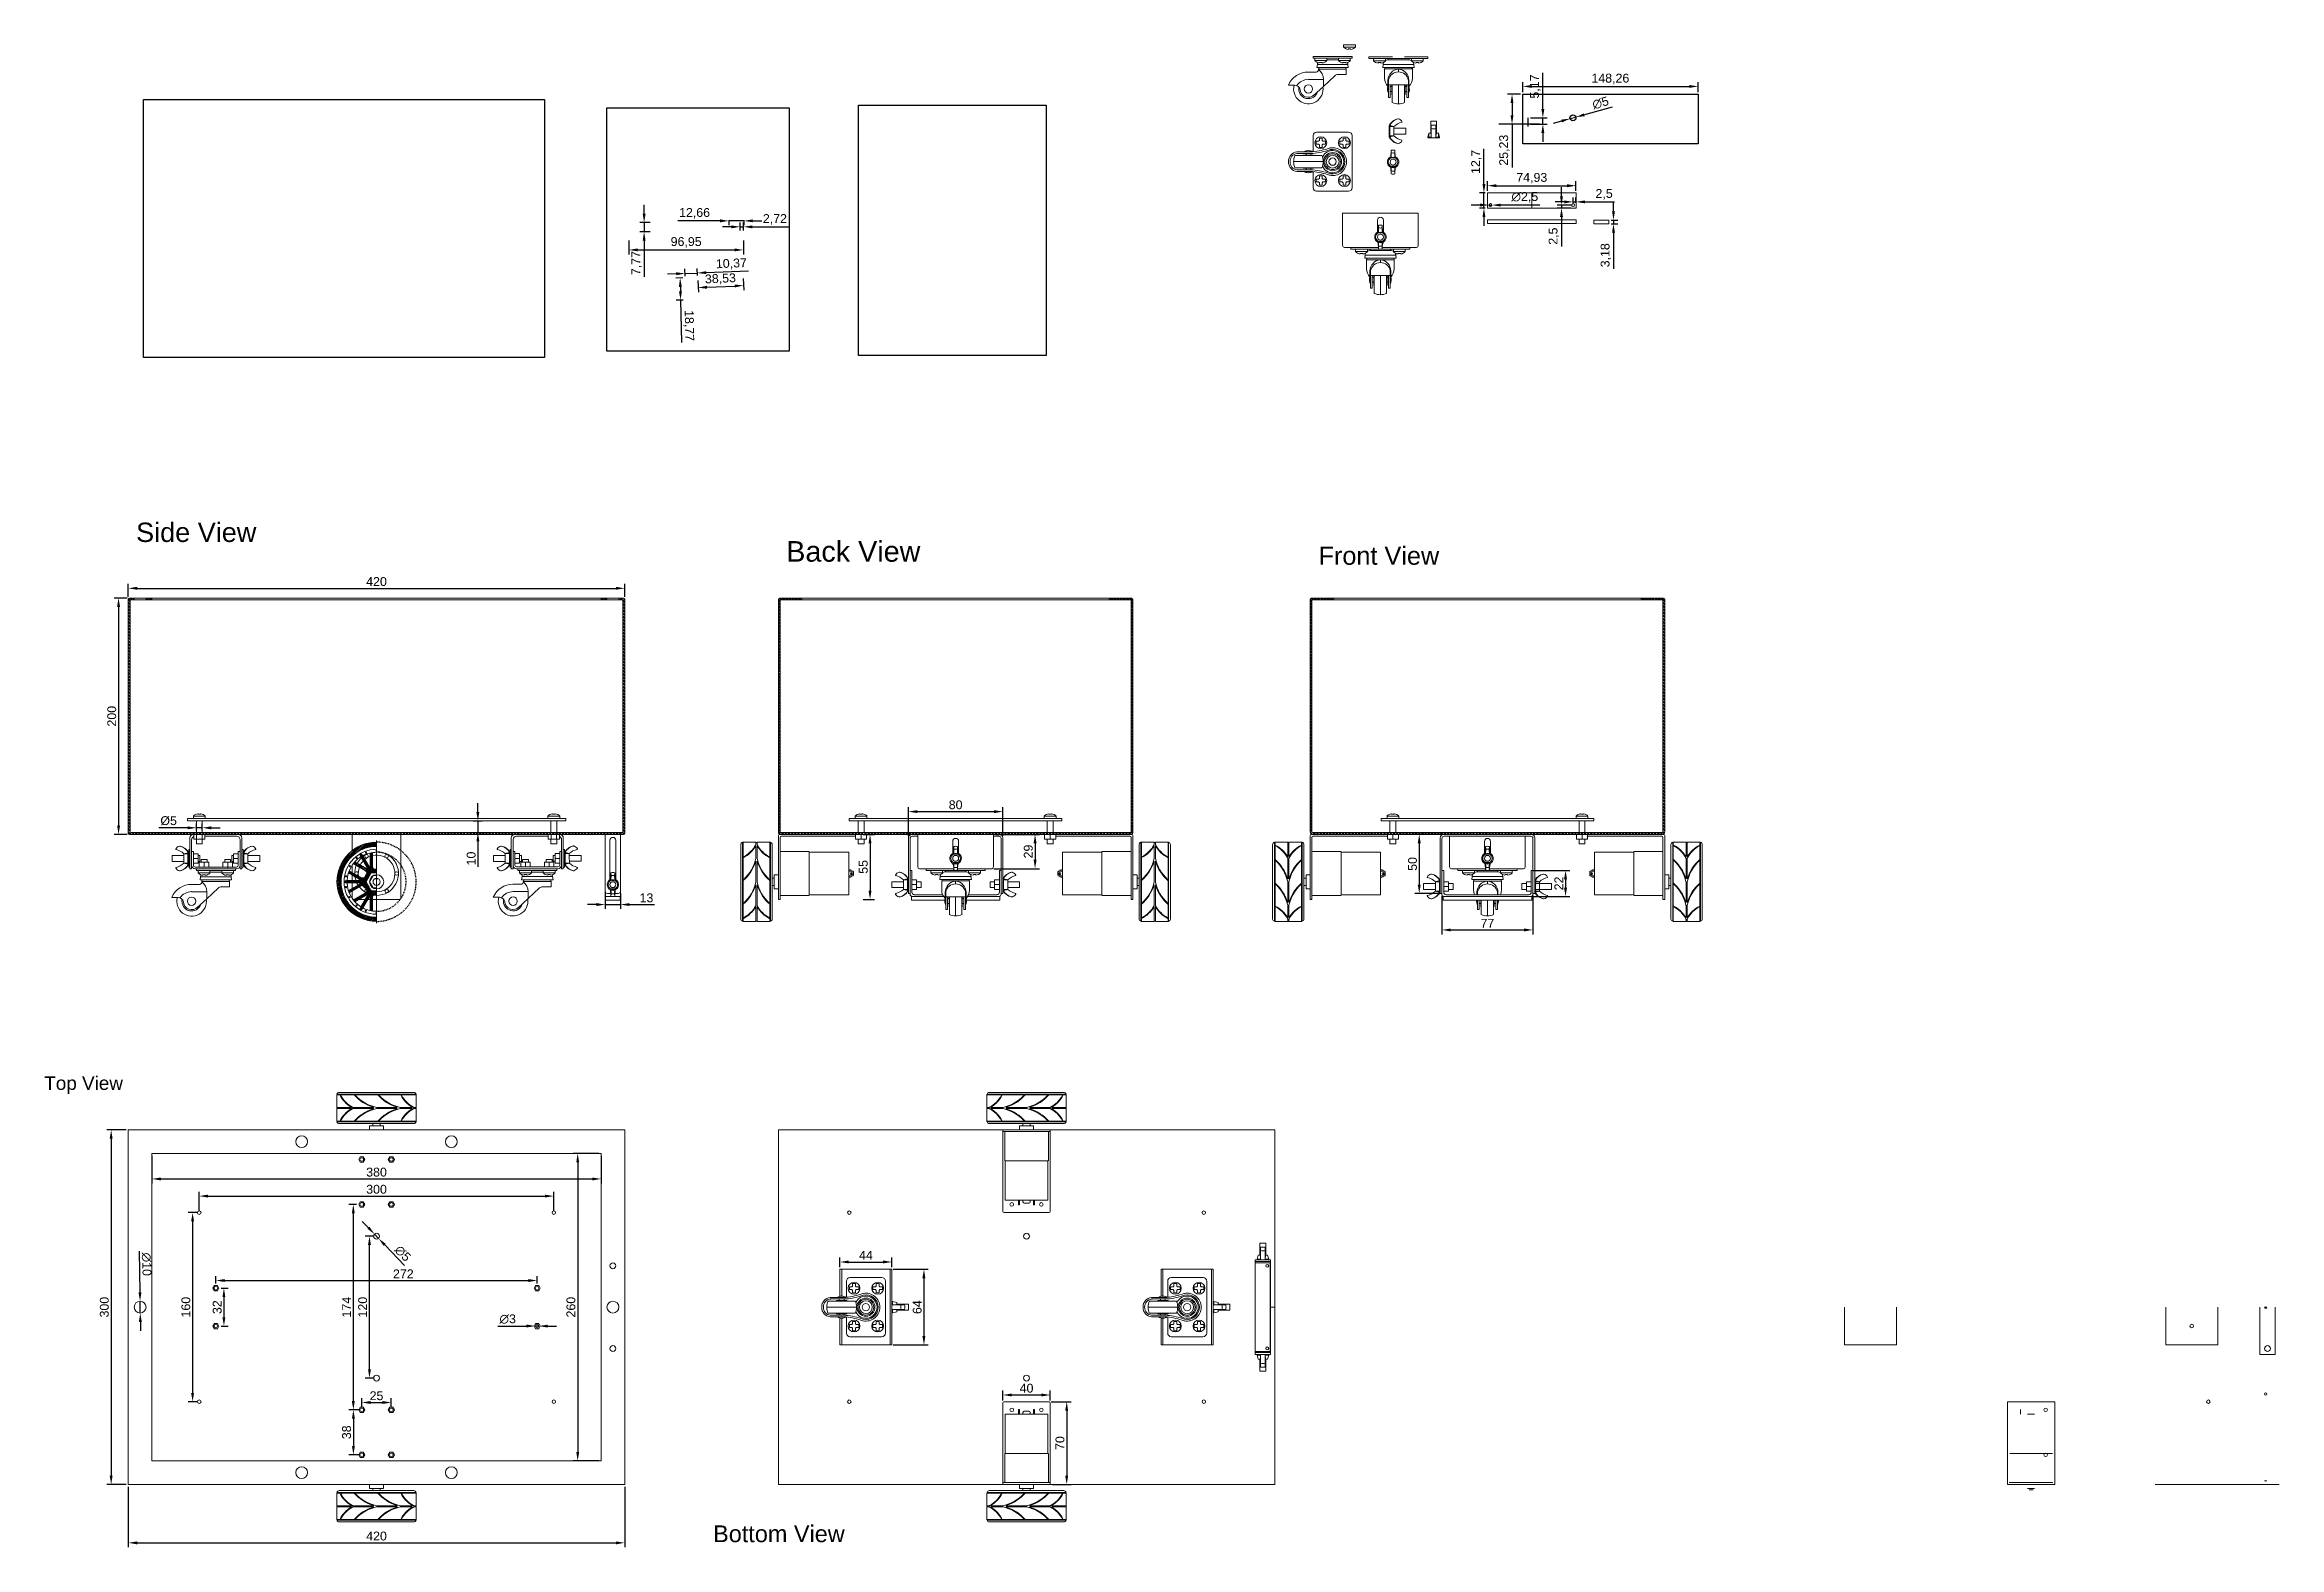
# Model space of a CAD drawing. Header units: millimetres. Extents: x 29 to 1920, y 47 to 1318.
import ezdxf

# ---------------------------------------------------------------- set-up
doc = ezdxf.new("R2010")
doc.units = ezdxf.units.MM
doc.header["$XCLIPFRAME"] = 2
doc.linetypes.add('JIS_02_0.7', pattern=[1.35, 0.75, -0.6])
doc.linetypes.add('JIS_02_1.0', pattern=[2, 1, -1])
doc.layers.get('0').update_dxf_attribs({"lineweight": 9})
for name, color, linetype, lineweight in [('Caixa', 7, 'Continuous', 9), ('Dimensions', 30, 'Continuous', 13), ('Hinges', 7, 'Continuous', 9), ('Motor', 7, 'Continuous', 9), ('Wheel', 7, 'Continuous', 9)]:
    doc.layers.add(name, color=color, linetype=linetype, lineweight=lineweight)
doc.layers.add('Images', color=130, linetype='Continuous')
doc.layers.add('Wheel Lines', color=7, linetype='JIS_02_1.0')
doc.styles.get("Standard").update_dxf_attribs({"font": 'arial.ttf'})
doc.dimstyles.new('ISO-25', dxfattribs={"dimscale": 3, "dimtxt": 2.5, "dimasz": 2.5, "dimexe": 1.25, "dimexo": 0.625, "dimtad": 1, "dimtxsty": 'Standard', "dimcen": 2.5, "dimadec": 0, "dimazin": 0, "dimtfac": 1, "dimtmove": 0, "dimatfit": 3, "dimfxl": 1, "dimarcsym": 0})
picture_1 = doc.add_image_def('image1.jpg', size_in_pixel=(3264, 2448))
picture_2 = doc.add_image_def('image2.jpg', size_in_pixel=(3000, 4000))
picture_3 = doc.add_image_def('image3.jpg', size_in_pixel=(3000, 4000))
picture_4 = doc.add_image_def('image4.jpg', size_in_pixel=(600, 211))

msp = doc.modelspace()

# ---------------------------------------------------------------- texts
for s, height, p in [('Side View', 16.3799, (106.571, 897.415)), ('Back View', 17.4024, (656.688, 880.743)), ('Front View', 15.2926, (1107.069, 878.159)), ('Top View', 11.4345, (28.871, 433.802)), ('Bottom View', 14.20373, (594.788, 51.159))]:
    msp.add_text(s, height=height).set_placement(p)

# ---------------------------------------------------------------- blocks, each defined once
blk = doc.blocks.new('*U0')
blk.add_circle((0, 0), 5)
blk = doc.blocks.new('*U1')
at = {"color": 0, "linetype": 'ByBlock', "lineweight": -2, "transparency": 16777216}
for p in [(0, 0), (400, 0)]:
    blk.add_blockref('*U0', p, dxfattribs=at)
blk = doc.blocks.new('*U2')
blk.add_circle((0, 0), 5)
blk = doc.blocks.new('*U3')
at = {"color": 0, "linetype": 'ByBlock', "lineweight": -2, "transparency": 16777216}
for p in [(0, 0), (126.66666, 0), (0, -280), (126.66666, -280)]:
    blk.add_blockref('*U2', p, dxfattribs=at)
blk = doc.blocks.new('*D4')
at = {"layer": 'Defpoints', "color": 0, "transparency": 16777216}
for p in [(120, 380), (500, 380), (500, 358.5)]:
    blk.add_point(p, dxfattribs=at)
at = {"layer": 'Dimensions', "color": 0, "lineweight": -2, "transparency": 16777216}
for p, q in [((120, 378.1), (120, 354.7)), ((500, 378.1), (500, 354.7)), ((127.5, 358.5), (492.5, 358.5))]:
    blk.add_line(p, q, dxfattribs=at)
at = {"layer": 'Dimensions', "color": 0, "transparency": 16777216}
for points in [[(127.5, 359.7), (127.5, 357.2), (120, 358.5)], [(492.5, 359.7), (492.5, 357.2), (500, 358.5)]]:
    blk.add_solid(points, dxfattribs=at)
at = {"layer": 'Dimensions', "color": 0, "transparency": 16777216, "insert": (310, 364.2), "char_height": 7.5, "attachment_point": 5}
blk.add_mtext('380', dxfattribs=at)
blk = doc.blocks.new('*D5')
at = {"layer": 'Defpoints', "color": 0, "transparency": 16777216}
for p in [(500, 380), (480.2, 120), (500, 120)]:
    blk.add_point(p, dxfattribs=at)
at = {"layer": 'Dimensions', "color": 0, "lineweight": -2, "transparency": 16777216}
for p, q in [((498.1, 380), (476.5, 380)), ((480.2, 372.5), (480.2, 127.5)), ((498.1, 120), (476.5, 120))]:
    blk.add_line(p, q, dxfattribs=at)
at = {"layer": 'Dimensions', "color": 0, "transparency": 16777216}
for points in [[(479, 372.5), (481.5, 372.5), (480.2, 380)], [(479, 127.5), (481.5, 127.5), (480.2, 120)]]:
    blk.add_solid(points, dxfattribs=at)
at = {"layer": 'Dimensions', "color": 0, "transparency": 16777216, "insert": (474.5, 250), "char_height": 7.5, "attachment_point": 5, "rotation": 90}
blk.add_mtext('260', dxfattribs=at)
blk = doc.blocks.new('*D7')
at = {"layer": 'Defpoints', "color": 0, "transparency": 16777216}
for p in [(523.5, 1154.3), (620.4, 1154.3), (620.4, 1144.5)]:
    blk.add_point(p, dxfattribs=at)
at = {"layer": 'Images', "color": 0, "lineweight": -2, "transparency": 16777216}
for p, q in [((523.5, 1152.5), (523.5, 1140.8)), ((531, 1144.5), (612.9, 1144.5)), ((620.4, 1152.5), (620.4, 1140.8))]:
    blk.add_line(p, q, dxfattribs=at)
at = {"layer": 'Images', "color": 0, "transparency": 16777216}
for points in [[(531, 1145.8), (531, 1143.3), (523.5, 1144.5)], [(612.9, 1145.8), (612.9, 1143.3), (620.4, 1144.5)]]:
    blk.add_solid(points, dxfattribs=at)
at = {"layer": 'Images', "color": 0, "transparency": 16777216, "insert": (572, 1150.9), "char_height": 7.5, "attachment_point": 5}
blk.add_mtext('96,95', dxfattribs=at)
blk = doc.blocks.new('*D8')
at = {"layer": 'Defpoints', "color": 0, "transparency": 16777216}
for p in [(617.7, 1159.3), (620.5, 1164.1), (620.5, 1159.3)]:
    blk.add_point(p, dxfattribs=at)
at = {"layer": 'Images', "color": 0, "lineweight": -2, "transparency": 16777216}
for p, q in [((610.2, 1164.1), (602.7, 1164.1)), ((617.7, 1161.1), (617.7, 1167.8)), ((617.7, 1164.1), (620.5, 1164.1)), ((620.5, 1161.1), (620.5, 1167.8)), ((628, 1164.1), (658.7, 1164.1))]:
    blk.add_line(p, q, dxfattribs=at)
at = {"layer": 'Images', "color": 0, "transparency": 16777216}
for points in [[(610.2, 1165.3), (610.2, 1162.8), (617.7, 1164.1)], [(628, 1165.3), (628, 1162.8), (620.5, 1164.1)]]:
    blk.add_solid(points, dxfattribs=at)
at = {"layer": 'Images', "color": 0, "transparency": 16777216, "insert": (647.1, 1170.4), "char_height": 7.5, "attachment_point": 5}
blk.add_mtext('2,72', dxfattribs=at)
blk = doc.blocks.new('*D9')
at = {"layer": 'Defpoints', "color": 0, "transparency": 16777216}
for p in [(608.2, 1171.2), (608.2, 1169.1), (620.9, 1171.2)]:
    blk.add_point(p, dxfattribs=at)
at = {"layer": 'Images', "color": 0, "lineweight": -2, "transparency": 16777216}
for p, q in [((600.7, 1169.1), (564.9, 1169.1)), ((608.2, 1169.3), (608.2, 1165.4)), ((620.9, 1169.1), (608.2, 1169.1)), ((620.9, 1169.3), (620.9, 1165.4)), ((628.4, 1169.1), (635.9, 1169.1))]:
    blk.add_line(p, q, dxfattribs=at)
at = {"layer": 'Images', "color": 0, "transparency": 16777216}
for points in [[(600.7, 1170.4), (600.7, 1167.9), (608.2, 1169.1)], [(628.4, 1170.4), (628.4, 1167.9), (620.9, 1169.1)]]:
    blk.add_solid(points, dxfattribs=at)
at = {"layer": 'Images', "color": 0, "transparency": 16777216, "insert": (579.1, 1175.5), "char_height": 7.5, "attachment_point": 5}
blk.add_mtext('12,66', dxfattribs=at)
blk = doc.blocks.new('*D10')
at = {"layer": 'Defpoints', "color": 0, "transparency": 16777216}
for p in [(536.4, 1159.9), (543.4, 1167.7), (543.4, 1159.9)]:
    blk.add_point(p, dxfattribs=at)
at = {"layer": 'Images', "color": 0, "lineweight": -2, "transparency": 16777216}
for p, q in [((536.4, 1175.2), (536.4, 1182.7)), ((541.6, 1167.7), (532.7, 1167.7)), ((541.6, 1159.9), (532.7, 1159.9)), ((536.4, 1167.7), (536.4, 1159.9)), ((536.4, 1152.4), (536.4, 1121.8))]:
    blk.add_line(p, q, dxfattribs=at)
at = {"layer": 'Images', "color": 0, "transparency": 16777216}
for points in [[(535.2, 1175.2), (537.7, 1175.2), (536.4, 1167.7)], [(535.2, 1152.4), (537.7, 1152.4), (536.4, 1159.9)]]:
    blk.add_solid(points, dxfattribs=at)
at = {"layer": 'Images', "color": 0, "transparency": 16777216, "insert": (530.1, 1133.4), "char_height": 7.5, "attachment_point": 5, "rotation": 90}
blk.add_mtext('7,77', dxfattribs=at)
blk = doc.blocks.new('*D11')
at = {"layer": 'Defpoints', "color": 0, "transparency": 16777216}
for p in [(571.2, 1120.6), (581.4, 1125), (581.6, 1121)]:
    blk.add_point(p, dxfattribs=at)
at = {"layer": 'Images', "color": 0, "lineweight": -2, "transparency": 16777216}
for p, q in [((563.6, 1124.3), (556.1, 1124)), ((571.2, 1122.4), (570.9, 1128.4)), ((571.1, 1124.6), (581.4, 1125)), ((581.5, 1122.9), (581.3, 1128.8)), ((588.9, 1125.3), (624.7, 1126.8))]:
    blk.add_line(p, q, dxfattribs=at)
at = {"layer": 'Images', "color": 0, "transparency": 16777216}
for points in [[(563.5, 1125.6), (563.6, 1123.1), (571.1, 1124.6)], [(588.9, 1126.6), (589, 1124.1), (581.4, 1125)]]:
    blk.add_solid(points, dxfattribs=at)
at = {"layer": 'Images', "color": 0, "transparency": 16777216, "insert": (610.3, 1132.6), "char_height": 7.5, "attachment_point": 5, "rotation": 2.3551}
blk.add_mtext('10,37', dxfattribs=at)
blk = doc.blocks.new('*D12')
at = {"layer": 'Defpoints', "color": 0, "transparency": 16777216}
for p in [(571.1, 1120.9), (567.3, 1102), (571.5, 1102.1)]:
    blk.add_point(p, dxfattribs=at)
at = {"layer": 'Images', "color": 0, "lineweight": -2, "transparency": 16777216}
for p, q in [((569.2, 1120.8), (563.2, 1120.7)), ((569.6, 1102.1), (563.5, 1101.9)), ((567.1, 1113.3), (567.1, 1109.5)), ((567.3, 1102), (568, 1066.2))]:
    blk.add_line(p, q, dxfattribs=at)
at = {"layer": 'Images', "color": 0, "transparency": 16777216}
for points in [[(568.3, 1113.3), (565.8, 1113.2), (566.9, 1120.8)], [(568.4, 1109.5), (565.9, 1109.5), (567.3, 1102)]]:
    blk.add_solid(points, dxfattribs=at)
at = {"layer": 'Images', "color": 0, "transparency": 16777216, "insert": (574.1, 1080.5), "char_height": 7.5, "attachment_point": 5, "rotation": 271.19}
blk.add_mtext('18,77', dxfattribs=at)
blk = doc.blocks.new('*D13')
at = {"layer": 'Defpoints', "color": 0, "transparency": 16777216}
for p in [(581.7, 1120.5), (620.2, 1122.3), (620.6, 1114.4)]:
    blk.add_point(p, dxfattribs=at)
at = {"layer": 'Images', "color": 0, "lineweight": -2, "transparency": 16777216}
for p, q in [((581.8, 1118.6), (582.3, 1108.8)), ((620.3, 1120.4), (620.7, 1110.6)), ((589.6, 1112.9), (613.1, 1114))]:
    blk.add_line(p, q, dxfattribs=at)
at = {"layer": 'Images', "color": 0, "transparency": 16777216}
for points in [[(589.5, 1114.2), (589.6, 1111.7), (582.1, 1112.6)], [(613, 1115.3), (613.1, 1112.8), (620.6, 1114.4)]]:
    blk.add_solid(points, dxfattribs=at)
at = {"layer": 'Images', "color": 0, "transparency": 16777216, "insert": (601, 1119.8), "char_height": 7.5, "attachment_point": 5, "rotation": 2.6626}
blk.add_mtext('38,53', dxfattribs=at)
blk = doc.blocks.new('*U14')
blk.add_lwpolyline([(-1.3, 2.2), (-2.6, 0), (-1.3, -2.2), (1.3, -2.2), (2.6, 0), (1.3, 2.2)], close=True)
blk.add_circle((0, 0), 1.5)
blk = doc.blocks.new('*U15')
at = {"color": 0, "linetype": 'ByBlock', "lineweight": -2, "transparency": 16777216}
for p in [(0, 0), (0, -38)]:
    blk.add_blockref('*U14', p, dxfattribs=at)
blk = doc.blocks.new('*U16')
blk.add_lwpolyline([(-1.3, 2.2), (-2.6, 0), (-1.3, -2.2), (1.3, -2.2), (2.6, 0), (1.3, 2.2)], close=True)
blk.add_circle((0, 0), 1.5)
blk = doc.blocks.new('*U17')
at = {"color": 0, "linetype": 'ByBlock', "lineweight": -2, "transparency": 16777216}
for p in [(0, 0), (0, -38)]:
    blk.add_blockref('*U16', p, dxfattribs=at)
blk = doc.blocks.new('*U18')
blk.add_lwpolyline([(-1.3, 2.2), (-2.6, 0), (-1.3, -2.2), (1.3, -2.2), (2.6, 0), (1.3, 2.2)], close=True)
blk.add_circle((0, 0), 1.5)
blk = doc.blocks.new('*U19')
at = {"color": 0, "linetype": 'ByBlock', "lineweight": -2, "transparency": 16777216}
for p in [(0, 0), (0, -38)]:
    blk.add_blockref('*U18', p, dxfattribs=at)
blk = doc.blocks.new('*U20')
blk.add_lwpolyline([(-1.3, 2.2), (-2.6, 0), (-1.3, -2.2), (1.3, -2.2), (2.6, 0), (1.3, 2.2)], close=True)
blk.add_circle((0, 0), 1.5)
blk = doc.blocks.new('*U21')
at = {"color": 0, "linetype": 'ByBlock', "lineweight": -2, "transparency": 16777216}
for p in [(0, 0), (0, -38)]:
    blk.add_blockref('*U20', p, dxfattribs=at)
blk = doc.blocks.new('Roda (Lado)')
for p, q in [((0, 0), (-16.5, 0)), ((-16.5, 0), (-16.5, -1.5)), ((0, 0), (16.5, 0)), ((16.5, 0), (16.5, -1.5)), ((-20.6, -13.2), (-13.8, -13.2)), ((-12.5, -1.5), (-16.5, -1.5)), ((-15, -3.5), (-15, -1.5)), ((-10, -3.5), (-15, -3.5)), ((-12.9, -6.7), (-13.3, -9.4)), ((-13.3, -9.4), (13.3, -9.4)), ((-12.9, -6.7), (-12.9, -6.3)), ((-12.9, -6.7), (12.9, -6.7)), ((-12.5, -1.5), (-7.5, -1.5)), ((-11.8, -10.7), (-11.5, -9.4)), ((11.6, -10.7), (-11.8, -10.7)), ((-11.8, -11.1), (-11.8, -10.7)), ((-11, -5), (-11.2, -5.5)), ((-10, -5), (-11, -5)), ((-10, -3.5), (-5, -3.5)), ((-10, -5), (-9, -5)), ((-9, -5), (-8.8, -5.5)), ((-7.7, -25.3), (1.9, -16.3)), ((0, -1.5), (-7.5, -1.5)), ((-5, -2.8), (-5, -1.5)), ((5, -2.8), (-5, -2.8)), ((-5, -3.5), (-5, -2.8)), ((0, -1.5), (16.5, -1.5)), ((11.6, -15.2), (4.6, -15.2)), ((5, -2.8), (5, -1.5)), ((5, -3.5), (5, -2.8)), ((10, -3.5), (5, -3.5)), ((9, -5), (8.8, -5.5)), ((10, -5), (9, -5)), ((10, -3.5), (15, -3.5)), ((10, -5), (11, -5)), ((11, -5), (11.2, -5.5)), ((11.6, -10.7), (11.3, -9.4)), ((11.6, -15.2), (11.6, -10.7)), ((12.9, -6.7), (12.9, -6.3)), ((12.9, -6.7), (13.3, -9.4)), ((15, -3.5), (15, -1.5)), ((-37.4, -24.2), (-31.9, -24.2)), ((-20.5, -19.4), (-7.7, -19.4)), ((-7.7, -25.3), (-16.1, -33)), ((-7.7, -19.4), (-7.7, -25.3))]:
    blk.add_line(p, q)
blk.add_circle((-20.5, -27.5), 3.59)
for centre, radius, start, end in [((-20.8, -31.1), 17.9, 89.0762, 157.2925), ((-10.4, 0.7), 6.25, 222.1439, 262.3949), ((-13.8, -11.2), 1.95, 270.2705, 4.1503), ((-9.4, -6.3), 3.5, 159.7651, 180), ((-19.3, -19.9), 11.6, 2.7683, 49.8413), ((-9.6, 0.7), 6.25, 277.6051, 317.8561), ((4.6, -19.2), 4, 90, 133), ((9.6, 0.7), 6.25, 222.1439, 262.3949), ((10.4, 0.7), 6.25, 277.6051, 317.8561), ((9.4, -6.3), 3.5, 0, 20.2349), ((-20.5, -27.5), 12.5, 164.3045, 8.7551), ((-32.3, -29.1), 4.94, 11.6075, 85.3728), ((-20, -32.2), 12.9, 92.1937, 143.5527), ((-20.5, -27.5), 8.18, 168.8662, 343.8135), ((-20.5, -27.5), 8.18, 168.8662, 343.8135), ((-20.5, -27.5), 7.04, 184.4613, 317.2353), ((-20.5, -27.5), 8.18, 89.8843, 90.1157), ((-20.5, -27.5), 8.18, 89.8843, 90.1157)]:
    blk.add_arc(centre, radius, start, end)
blk = doc.blocks.new('Screw Head (Side)')
for p, q in [((-5, -2), (-5, 0)), ((-5, 0), (5, 0)), ((5, -1.3), (5, 0)), ((0, -2), (-5, -2)), ((-1, -3.5), (-1.2, -4)), ((0, -3.5), (-1, -3.5)), ((0, -2), (5, -2)), ((0, -3.5), (1, -3.5)), ((1, -3.5), (1.2, -4)), ((5, -2), (5, -1.3))]:
    blk.add_line(p, q)
for centre, start, end in [((-0.4, 2.2), 222.1439, 262.3949), ((0.4, 2.2), 277.6051, 317.8561)]:
    blk.add_arc(centre, 6.25, start, end)
blk = doc.blocks.new('Roda (Frente)')
for p, q in [((-25, 0), (-25, -1.5)), ((-25, 0), (-5, 0)), ((25, 0), (25, -1.5)), ((-9.2, -1.5), (-25, -1.5)), ((-13, -6.5), (-13.3, -9.1)), ((0, -9.1), (-13.3, -9.1)), ((0, -6.5), (-13, -6.5)), ((-11.8, -10.4), (-11.2, -9.1)), ((0, -10.4), (-11.8, -10.4)), ((-11.8, -10.4), (-11.8, -18.2)), ((-9.2, -1.5), (0, -1.5)), ((-9.2, -1.5), (-8.4, -2.7)), ((0, -2.7), (-9, -2.7)), ((9.2, -1.5), (0, -1.5)), ((0, -2.7), (9, -2.7)), ((0, -6.5), (13, -6.5)), ((0, -9.1), (13.3, -9.1)), ((0, -12.9), (0, -10.4)), ((0, -10.4), (11.8, -10.4)), ((25, 0), (5, 0)), ((9.2, -1.5), (8.4, -2.7)), ((9.2, -1.5), (25, -1.5)), ((11.8, -10.4), (11.2, -9.1)), ((11.8, -10.4), (11.8, -18.2)), ((13, -6.5), (13.3, -9.1)), ((-8.9, -19.9), (-8.9, -23.9)), ((-8.9, -23.9), (-8.9, -25.1)), ((-8.9, -25.1), (-8.4, -25.5)), ((-8.4, -23.9), (-8.4, -19.7)), ((-8.4, -23.9), (-8.4, -24.6)), ((-8.4, -34.5), (-8.4, -24.6)), ((-8.4, -34.5), (-7, -34.5)), ((-6.2, -23.9), (-7.6, -23.9)), ((-7, -24.6), (-7, -34.5)), ((-7, -25.3), (-5.6, -25.3)), ((-7, -29.4), (-5.6, -29.4)), ((-5.6, -23.9), (-6.2, -23.9)), ((0, -23.9), (-5.6, -23.9)), ((-5.6, -23.9), (-5.6, -31.9)), ((-5.6, -31.9), (-5.2, -32.3)), ((-5.2, -38.9), (-5.2, -23.9)), ((0, -23.9), (0, -40)), ((0, -23.9), (5.6, -23.9)), ((5.2, -38.9), (5.2, -23.9)), ((5.6, -31.9), (5.2, -32.3)), ((5.6, -23.9), (6.2, -23.9)), ((5.6, -23.9), (5.6, -31.9)), ((7, -25.3), (5.6, -25.3)), ((7, -29.4), (5.6, -29.4)), ((6.2, -23.9), (7.6, -23.9)), ((7, -24.6), (7, -34.5)), ((8.4, -34.5), (7, -34.5)), ((8.4, -23.9), (8.4, -19.7)), ((8.4, -23.9), (8.4, -24.6)), ((8.4, -34.5), (8.4, -24.6)), ((8.9, -25.1), (8.4, -25.5)), ((8.9, -19.9), (8.9, -23.9)), ((8.9, -23.9), (8.9, -25.1))]:
    blk.add_line(p, q)
for centre, radius, start, end in [((-8.9, -6.8), 4.13, 149.5149, 175.9895), ((-1.3, -17.9), 10.5, 182.0322, 223.5877), ((-8.9, -6.8), 4.13, 91.584, 120.5328), ((0.9, -20.2), 9.76, 95.1859, 178.5811), ((-0.2, -21.2), 8.3, 88.6743, 169.3585), ((-0.9, -20.2), 9.76, 1.4189, 84.8141), ((0.2, -21.2), 8.3, 10.6415, 91.3257), ((1.3, -17.9), 10.5, 316.4123, 357.9678), ((8.9, -6.8), 4.13, 59.4672, 88.416), ((8.9, -6.8), 4.13, 4.0105, 30.4851), ((-2.1, -27.4), 7.18, 160.7215, 209.3744), ((-7.6, -24.6), 0.75, 90, 180), ((-6.2, -24.6), 0.75, 90, 180), ((6.2, -24.6), 0.75, 0, 90), ((7.6, -24.6), 0.75, 0, 90), ((2.1, -27.4), 7.18, 330.6256, 19.2785), ((-0.1, -27.7), 12.3, 245.3471, 270.2989), ((0.1, -27.7), 12.3, 269.7011, 294.6529)]:
    blk.add_arc(centre, radius, start, end)
blk.add_blockref('Screw Head (Side)', (-16, -1.5))
at = {"xscale": -1}
blk.add_blockref('Screw Head (Side)', (16, -1.5), dxfattribs=at)
blk = doc.blocks.new('*U28')
for p, q in [((-1.1, 1.1955), (-1.1, -1.1955)), ((-1.1, 1.1955), (1.1, 1.1955)), ((-1.1, -1.1955), (1.1, -1.1955))]:
    blk.add_line(p, q)
blk = doc.blocks.new('*U29')
at = {"color": 0, "linetype": 'ByBlock', "lineweight": -2, "transparency": 16777216}
blk.add_blockref('*U28', (1151.2, 1218.8), dxfattribs=at)
for p, rotation in [((1154.1, 1221.7), 270.0000000000001), ((1154.1, 1215.9), 90.00000000000001), ((1157, 1218.8), 180)]:
    blk.add_blockref('*U28', p, dxfattribs=dict(at, rotation=rotation))
blk = doc.blocks.new('*U30')
for p, q in [((-1.1, 1.1955), (-1.1, -1.1955)), ((-1.1, 1.1955), (1.1, 1.1955)), ((-1.1, -1.1955), (1.1, -1.1955))]:
    blk.add_line(p, q)
blk = doc.blocks.new('*U31')
at = {"color": 0, "linetype": 'ByBlock', "lineweight": -2, "transparency": 16777216}
blk.add_blockref('*U30', (1151.2, 1218.8), dxfattribs=at)
for p, rotation in [((1154.1, 1221.7), 270.0000000000001), ((1154.1, 1215.9), 90.00000000000001), ((1157, 1218.8), 180)]:
    blk.add_blockref('*U30', p, dxfattribs=dict(at, rotation=rotation))
blk = doc.blocks.new('*U32')
for p, q in [((-1.1, 1.1955), (-1.1, -1.1955)), ((-1.1, 1.1955), (1.1, 1.1955)), ((-1.1, -1.1955), (1.1, -1.1955))]:
    blk.add_line(p, q)
blk = doc.blocks.new('*U33')
at = {"color": 0, "linetype": 'ByBlock', "lineweight": -2, "transparency": 16777216}
blk.add_blockref('*U32', (1151.2, 1218.8), dxfattribs=at)
for p, rotation in [((1154.1, 1221.7), 270.0000000000001), ((1154.1, 1215.9), 90.00000000000001), ((1157, 1218.8), 180)]:
    blk.add_blockref('*U32', p, dxfattribs=dict(at, rotation=rotation))
blk = doc.blocks.new('*U34')
for p, q in [((-1.1, 1.1955), (-1.1, -1.1955)), ((-1.1, 1.1955), (1.1, 1.1955)), ((-1.1, -1.1955), (1.1, -1.1955))]:
    blk.add_line(p, q)
blk = doc.blocks.new('*U35')
at = {"color": 0, "linetype": 'ByBlock', "lineweight": -2, "transparency": 16777216}
blk.add_blockref('*U34', (1151.2, 1218.8), dxfattribs=at)
for p, rotation in [((1154.1, 1221.7), 270.0000000000001), ((1154.1, 1215.9), 90.00000000000001), ((1157, 1218.8), 180)]:
    blk.add_blockref('*U34', p, dxfattribs=dict(at, rotation=rotation))
blk = doc.blocks.new('Roda (Bottom)')
for p, q in [((-16.5, 22), (-16.5, 8.4)), ((13.5, 25), (-13.5, 25)), ((16.5, 16), (16.5, 22)), ((-31.9, 5.2), (-20.5, 5.2)), ((-20.5, 8.3), (-29.8, 8.3)), ((-20.5, 6.9), (-29.7, 6.9)), ((-20.5, 5.6), (-24.8, 5.6)), ((-24.8, 5.6), (-24.8, 5.2)), ((-22.5, 5.6), (-22.5, 6.9)), ((-20.5, 8.3), (-16.9, 8.3)), ((-20.5, 6.9), (-16.9, 6.9)), ((-20.5, 5.6), (-16.2, 5.6)), ((-9.1, 5.2), (-20.5, 5.2)), ((-18.5, 5.6), (-18.5, 6.9)), ((-16.2, 5.6), (-16.2, 5.2)), ((-11.2, 17.8), (-11.8, 17.2)), ((-11.8, 14.8), (-11.2, 14.2)), ((-8.8, 17.8), (-8.2, 17.2)), ((-8.2, 14.8), (-8.8, 14.2)), ((8.8, 17.8), (8.2, 17.2)), ((8.2, 14.8), (8.8, 14.2)), ((11.2, 17.8), (11.8, 17.2)), ((11.8, 14.8), (11.2, 14.2)), ((16.5, 16), (16.5, 0)), ((-20.5, 0), (-33, 0)), ((-31.9, -5.2), (-20.5, -5.2)), ((-20.5, -8.3), (-29.8, -8.3)), ((-20.5, -6.9), (-29.7, -6.9)), ((-24.8, -5.6), (-24.8, -5.2)), ((-20.5, -5.6), (-24.8, -5.6)), ((-22.5, -5.6), (-22.5, -6.9)), ((-20.5, 0), (-8, 0)), ((-9.1, -5.2), (-20.5, -5.2)), ((-20.5, -5.6), (-16.2, -5.6)), ((-20.5, -6.9), (-16.9, -6.9)), ((-20.5, -8.3), (-16.9, -8.3)), ((-18.5, -5.6), (-18.5, -6.9)), ((-16.5, -22), (-16.5, -8.4)), ((-16.2, -5.6), (-16.2, -5.2)), ((-11.8, -14.8), (-11.2, -14.2)), ((-11.2, -17.8), (-11.8, -17.2)), ((-8.2, -14.8), (-8.8, -14.2)), ((-8.8, -17.8), (-8.2, -17.2)), ((8.2, -14.8), (8.8, -14.2)), ((8.8, -17.8), (8.2, -17.2)), ((11.8, -14.8), (11.2, -14.2)), ((11.2, -17.8), (11.8, -17.2)), ((16.5, -16), (16.5, 0)), ((16.5, -16), (16.5, -22)), ((13.5, -25), (-13.5, -25))]:
    blk.add_line(p, q)
for centre, radius in [((-10, 16), 5), ((10, 16), 5), ((0, 0), 7.66), ((0, 0), 6.65), ((0, 0), 5.43), ((-10, -16), 5), ((10, -16), 5)]:
    blk.add_circle(centre, radius)
for centre, radius, start, end in [((-13.5, 22), 3, 90, 180), ((13.5, 22), 3, 0, 90), ((-29.2, 0.2), 8.17, 97.5632, 181.2575), ((-29.2, -0.2), 8.17, 178.7425, 262.4368), ((-29.2, 0.2), 6.8, 98.8288, 181.2575), ((-20.7, 0.1), 12.3, 155.3471, 180.2989), ((-29.8, 5.3), 3, 90, 97.5632), ((-29.7, 3.9), 3, 90, 98.8288), ((-20.8, 3.4), 5.93, 87.572, 124.2913), ((-20.2, 3.4), 5.93, 55.7087, 92.428), ((-23.3, 71.6), 63.6, 275.7483, 288.9923), ((-16.9, 8.9), 2, 270, 275.8126), ((-23.3, 71.6), 65, 275.8126, 288.91), ((-20.3, 0.1), 12.3, 359.7011, 24.6529), ((0, 0), 9.41, 204.0311, 155.9689), ((0, 0), 3.1, 0, 180), ((0, 0), 3.1, 180, 0), ((-1.9, 9.6), 2, 101.3356, 108.9923), ((0, 0), 11.8, 0, 101.3356), ((0, 0), 11.8, 258.6644, 0), ((-1.6, 8.2), 2, 100.7313, 108.91), ((0, 0), 10.4, 0, 100.7313), ((0, 0), 10.4, 259.2687, 0), ((-29.2, -0.2), 6.8, 178.7425, 261.1712), ((-20.7, -0.1), 12.3, 179.7011, 204.6529), ((-29.7, -3.9), 3, 261.1712, 270), ((-29.8, -5.3), 3, 262.4368, 270), ((-20.8, -3.4), 5.93, 235.7087, 272.428), ((-20.2, -3.4), 5.93, 267.572, 304.2913), ((-16.9, -8.9), 2, 84.1874, 90), ((-23.3, -71.6), 63.6, 71.0077, 84.2517), ((-23.3, -71.6), 65, 71.09, 84.1874), ((-20.3, -0.1), 12.3, 335.3471, 0.2989), ((-1.9, -9.6), 2, 251.0077, 258.6644), ((-1.6, -8.2), 2, 251.09, 259.2687), ((-13.5, -22), 3, 180, 270), ((13.5, -22), 3, 270, 0)]:
    blk.add_arc(centre, radius, start, end)
blk.add_blockref('*U29', (-1164.1, -1202.8))
at = {"xscale": -1}
blk.add_blockref('*U31', (1164.1, -1202.8), dxfattribs=at)
at = {"xscale": -1, "rotation": 180}
blk.add_blockref('*U33', (-1164.1, 1202.8), dxfattribs=at)
at = {"rotation": 179.9999999999937}
blk.add_blockref('*U35', (1164.1, 1202.8), dxfattribs=at)
blk = doc.blocks.new('*D36')
at = {"layer": 'Defpoints', "color": 0, "transparency": 16777216}
for p in [(100, 400), (85.5, 100), (100, 100)]:
    blk.add_point(p, dxfattribs=at)
at = {"layer": 'Dimensions', "color": 0, "lineweight": -2, "transparency": 16777216}
for p, q in [((98.1, 400), (81.7, 400)), ((85.5, 392.5), (85.5, 107.5)), ((98.1, 100), (81.7, 100))]:
    blk.add_line(p, q, dxfattribs=at)
at = {"layer": 'Dimensions', "color": 0, "transparency": 16777216}
for points in [[(84.2, 392.5), (86.7, 392.5), (85.5, 400)], [(84.2, 107.5), (86.7, 107.5), (85.5, 100)]]:
    blk.add_solid(points, dxfattribs=at)
at = {"layer": 'Dimensions', "color": 0, "transparency": 16777216, "insert": (79.7, 250), "char_height": 7.5, "attachment_point": 5, "rotation": 90}
blk.add_mtext('300', dxfattribs=at)
blk = doc.blocks.new('*D37')
at = {"layer": 'Defpoints', "color": 0, "transparency": 16777216}
for p in [(100, 100), (520, 100), (520, 50.6)]:
    blk.add_point(p, dxfattribs=at)
at = {"layer": 'Dimensions', "color": 0, "lineweight": -2, "transparency": 16777216}
for p, q in [((100, 98.1), (100, 46.8)), ((520, 98.1), (520, 46.8)), ((107.5, 50.6), (512.5, 50.6))]:
    blk.add_line(p, q, dxfattribs=at)
at = {"layer": 'Dimensions', "color": 0, "transparency": 16777216}
for points in [[(107.5, 51.8), (107.5, 49.3), (100, 50.6)], [(512.5, 51.8), (512.5, 49.3), (520, 50.6)]]:
    blk.add_solid(points, dxfattribs=at)
at = {"layer": 'Dimensions', "color": 0, "transparency": 16777216, "insert": (310, 56.3), "char_height": 7.5, "attachment_point": 5}
blk.add_mtext('420', dxfattribs=at)
blk = doc.blocks.new('*D38')
at = {"layer": 'Defpoints', "color": 0, "transparency": 16777216}
for p in [(880, 175.7), (840, 169), (880, 169)]:
    blk.add_point(p, dxfattribs=at)
at = {"layer": 'Dimensions', "color": 0, "lineweight": -2, "transparency": 16777216}
for p, q in [((840, 170.9), (840, 179.4)), ((847.5, 175.7), (872.5, 175.7)), ((880, 170.9), (880, 179.4))]:
    blk.add_line(p, q, dxfattribs=at)
at = {"layer": 'Dimensions', "color": 0, "transparency": 16777216}
for points in [[(847.5, 176.9), (847.5, 174.4), (840, 175.7)], [(872.5, 176.9), (872.5, 174.4), (880, 175.7)]]:
    blk.add_solid(points, dxfattribs=at)
at = {"layer": 'Dimensions', "color": 0, "transparency": 16777216, "insert": (860, 181.4), "char_height": 7.5, "attachment_point": 5}
blk.add_mtext('40', dxfattribs=at)
blk = doc.blocks.new('*D39')
at = {"layer": 'Defpoints', "color": 0, "transparency": 16777216}
for p in [(879, 170), (880, 100), (894, 100)]:
    blk.add_point(p, dxfattribs=at)
at = {"layer": 'Dimensions', "color": 0, "lineweight": -2, "transparency": 16777216}
for p, q in [((880.9, 170), (897.7, 170)), ((894, 162.5), (894, 107.5)), ((881.9, 100), (897.7, 100))]:
    blk.add_line(p, q, dxfattribs=at)
at = {"layer": 'Dimensions', "color": 0, "transparency": 16777216}
for points in [[(892.7, 162.5), (895.2, 162.5), (894, 170)], [(892.7, 107.5), (895.2, 107.5), (894, 100)]]:
    blk.add_solid(points, dxfattribs=at)
at = {"layer": 'Dimensions', "color": 0, "transparency": 16777216, "insert": (888.3, 135), "char_height": 7.5, "attachment_point": 5, "rotation": 90}
blk.add_mtext('70', dxfattribs=at)
blk = doc.blocks.new('*D40')
at = {"layer": 'Defpoints', "color": 0, "transparency": 16777216}
for p in [(746.1, 288.2), (702.1, 282), (746.1, 282)]:
    blk.add_point(p, dxfattribs=at)
at = {"layer": 'Dimensions', "color": 0, "lineweight": -2, "transparency": 16777216}
for p, q in [((702.1, 283.9), (702.1, 292)), ((709.6, 288.2), (738.6, 288.2)), ((746.1, 283.9), (746.1, 292))]:
    blk.add_line(p, q, dxfattribs=at)
at = {"layer": 'Dimensions', "color": 0, "transparency": 16777216}
for points in [[(709.6, 289.5), (709.6, 287), (702.1, 288.2)], [(738.6, 289.5), (738.6, 287), (746.1, 288.2)]]:
    blk.add_solid(points, dxfattribs=at)
at = {"layer": 'Dimensions', "color": 0, "transparency": 16777216, "insert": (724.1, 293.9), "char_height": 7.5, "attachment_point": 5}
blk.add_mtext('44', dxfattribs=at)
blk = doc.blocks.new('*D41')
at = {"layer": 'Defpoints', "color": 0, "transparency": 16777216}
for p in [(101, 850), (91.7, 650), (101, 650)]:
    blk.add_point(p, dxfattribs=at)
at = {"layer": 'Dimensions', "color": 0, "lineweight": -2, "transparency": 16777216}
for p, q in [((99.1, 850), (88, 850)), ((91.7, 842.5), (91.7, 657.5)), ((99.1, 650), (88, 650))]:
    blk.add_line(p, q, dxfattribs=at)
at = {"layer": 'Dimensions', "color": 0, "transparency": 16777216}
for points in [[(90.5, 842.5), (93, 842.5), (91.7, 850)], [(90.5, 657.5), (93, 657.5), (91.7, 650)]]:
    blk.add_solid(points, dxfattribs=at)
at = {"layer": 'Dimensions', "color": 0, "transparency": 16777216, "insert": (86, 750), "char_height": 7.5, "attachment_point": 5, "rotation": 90}
blk.add_mtext('200', dxfattribs=at)
blk = doc.blocks.new('*D42')
at = {"layer": 'Defpoints', "color": 0, "transparency": 16777216}
for p in [(520, 858.2), (100, 849), (520, 849)]:
    blk.add_point(p, dxfattribs=at)
at = {"layer": 'Dimensions', "color": 0, "lineweight": -2, "transparency": 16777216}
for p, q in [((100, 850.9), (100, 862)), ((107.5, 858.2), (512.5, 858.2)), ((520, 850.9), (520, 862))]:
    blk.add_line(p, q, dxfattribs=at)
at = {"layer": 'Dimensions', "color": 0, "transparency": 16777216}
for points in [[(107.5, 859.5), (107.5, 857), (100, 858.2)], [(512.5, 859.5), (512.5, 857), (520, 858.2)]]:
    blk.add_solid(points, dxfattribs=at)
at = {"layer": 'Dimensions', "color": 0, "transparency": 16777216, "insert": (310, 863.9), "char_height": 7.5, "attachment_point": 5}
blk.add_mtext('420', dxfattribs=at)
blk = doc.blocks.new('*D43')
at = {"layer": 'Defpoints', "color": 0, "transparency": 16777216}
for p in [(832, 650), (830.5, 621), (867.2, 621)]:
    blk.add_point(p, dxfattribs=at)
at = {"layer": 'Dimensions', "color": 0, "lineweight": -2, "transparency": 16777216}
for p, q in [((833.9, 650), (871, 650)), ((867.2, 642.5), (867.2, 628.5)), ((832.4, 621), (871, 621))]:
    blk.add_line(p, q, dxfattribs=at)
at = {"layer": 'Dimensions', "color": 0, "transparency": 16777216}
for points in [[(866, 642.5), (868.5, 642.5), (867.2, 650)], [(866, 628.5), (868.5, 628.5), (867.2, 621)]]:
    blk.add_solid(points, dxfattribs=at)
at = {"layer": 'Dimensions', "color": 0, "transparency": 16777216, "insert": (861.5, 635.5), "char_height": 7.5, "attachment_point": 5, "rotation": 90}
blk.add_mtext('29', dxfattribs=at)
blk = doc.blocks.new('*D44')
at = {"layer": 'Defpoints', "color": 0, "transparency": 16777216}
for p in [(176.7, 266), (176.7, 234), (180.9, 234)]:
    blk.add_point(p, dxfattribs=at)
at = {"layer": 'Dimensions', "color": 0, "lineweight": -2, "transparency": 16777216}
for p, q in [((178.5, 266), (184.6, 266)), ((180.9, 258.5), (180.9, 241.5)), ((178.5, 234), (184.6, 234))]:
    blk.add_line(p, q, dxfattribs=at)
at = {"layer": 'Dimensions', "color": 0, "transparency": 16777216}
for points in [[(179.6, 258.5), (182.1, 258.5), (180.9, 266)], [(179.6, 241.5), (182.1, 241.5), (180.9, 234)]]:
    blk.add_solid(points, dxfattribs=at)
at = {"layer": 'Dimensions', "color": 0, "transparency": 16777216, "insert": (175.2, 250), "char_height": 7.5, "attachment_point": 5, "rotation": 90}
blk.add_mtext('32', dxfattribs=at)
blk = doc.blocks.new('*D45')
at = {"layer": 'Defpoints', "color": 0, "transparency": 16777216}
for p in [(160, 330), (154.4, 170), (160, 170)]:
    blk.add_point(p, dxfattribs=at)
at = {"layer": 'Dimensions', "color": 0, "lineweight": -2, "transparency": 16777216}
for p, q in [((158.1, 330), (150.6, 330)), ((154.4, 322.5), (154.4, 177.5)), ((158.1, 170), (150.6, 170))]:
    blk.add_line(p, q, dxfattribs=at)
at = {"layer": 'Dimensions', "color": 0, "transparency": 16777216}
for points in [[(153.1, 322.5), (155.6, 322.5), (154.4, 330)], [(153.1, 177.5), (155.6, 177.5), (154.4, 170)]]:
    blk.add_solid(points, dxfattribs=at)
at = {"layer": 'Dimensions', "color": 0, "transparency": 16777216, "insert": (148.7, 250), "char_height": 7.5, "attachment_point": 5, "rotation": 90}
blk.add_mtext('160', dxfattribs=at)
blk = doc.blocks.new('*D46')
at = {"layer": 'Defpoints', "color": 0, "transparency": 16777216}
for p in [(297.5, 163.1), (322.5, 169.3), (322.5, 163.1)]:
    blk.add_point(p, dxfattribs=at)
at = {"layer": 'Dimensions', "color": 0, "lineweight": -2, "transparency": 16777216}
for p, q in [((297.5, 165), (297.5, 173.1)), ((322.5, 165), (322.5, 173.1)), ((305, 169.3), (315, 169.3))]:
    blk.add_line(p, q, dxfattribs=at)
at = {"layer": 'Dimensions', "color": 0, "transparency": 16777216}
for points in [[(305, 170.6), (305, 168.1), (297.5, 169.3)], [(315, 170.6), (315, 168.1), (322.5, 169.3)]]:
    blk.add_solid(points, dxfattribs=at)
at = {"layer": 'Dimensions', "color": 0, "transparency": 16777216, "insert": (310, 175), "char_height": 7.5, "attachment_point": 5}
blk.add_mtext('25', dxfattribs=at)
blk = doc.blocks.new('*D47')
at = {"layer": 'Defpoints', "color": 0, "transparency": 16777216}
for p in [(304, 310), (310, 310), (310, 190)]:
    blk.add_point(p, dxfattribs=at)
at = {"layer": 'Dimensions', "color": 0, "lineweight": -2, "transparency": 16777216}
for p, q in [((308.1, 310), (300.3, 310)), ((304, 197.5), (304, 302.5)), ((308.1, 190), (300.3, 190))]:
    blk.add_line(p, q, dxfattribs=at)
at = {"layer": 'Dimensions', "color": 0, "transparency": 16777216}
for points in [[(302.8, 302.5), (305.3, 302.5), (304, 310)], [(302.8, 197.5), (305.3, 197.5), (304, 190)]]:
    blk.add_solid(points, dxfattribs=at)
at = {"layer": 'Dimensions', "color": 0, "transparency": 16777216, "insert": (298.3, 250), "char_height": 7.5, "attachment_point": 5, "rotation": 90}
blk.add_mtext('120', dxfattribs=at)
blk = doc.blocks.new('*D48')
at = {"layer": 'Defpoints', "color": 0, "transparency": 16777216}
for p in [(297.5, 163.1), (290.4, 125.1), (297.5, 125.1)]:
    blk.add_point(p, dxfattribs=at)
at = {"layer": 'Dimensions', "color": 0, "lineweight": -2, "transparency": 16777216}
for p, q in [((295.6, 163.1), (286.7, 163.1)), ((290.4, 155.6), (290.4, 132.6)), ((295.6, 125.1), (286.7, 125.1))]:
    blk.add_line(p, q, dxfattribs=at)
at = {"layer": 'Dimensions', "color": 0, "transparency": 16777216}
for points in [[(289.2, 155.6), (291.7, 155.6), (290.4, 163.1)], [(289.2, 132.6), (291.7, 132.6), (290.4, 125.1)]]:
    blk.add_solid(points, dxfattribs=at)
at = {"layer": 'Dimensions', "color": 0, "transparency": 16777216, "insert": (284.7, 144.1), "char_height": 7.5, "attachment_point": 5, "rotation": 90}
blk.add_mtext('38', dxfattribs=at)
blk = doc.blocks.new('*D49')
at = {"layer": 'Defpoints', "color": 0, "transparency": 16777216}
for p in [(290.4, 336.9), (294.9, 336.9), (294.9, 163.1)]:
    blk.add_point(p, dxfattribs=at)
at = {"layer": 'Dimensions', "color": 0, "lineweight": -2, "transparency": 16777216}
for p, q in [((293, 336.9), (286.6, 336.9)), ((290.4, 170.6), (290.4, 329.4)), ((293, 163.1), (286.6, 163.1))]:
    blk.add_line(p, q, dxfattribs=at)
at = {"layer": 'Dimensions', "color": 0, "transparency": 16777216}
for points in [[(289.1, 329.4), (291.6, 329.4), (290.4, 336.9)], [(289.1, 170.6), (291.6, 170.6), (290.4, 163.1)]]:
    blk.add_solid(points, dxfattribs=at)
at = {"layer": 'Dimensions', "color": 0, "transparency": 16777216, "insert": (284.7, 250), "char_height": 7.5, "width": 30.353, "attachment_point": 5, "rotation": 90}
blk.add_mtext('174', dxfattribs=at)
blk = doc.blocks.new('*D50')
at = {"layer": 'Defpoints', "color": 0, "transparency": 16777216}
for p in [(174.1, 268.2), (445.9, 272.5), (445.9, 268.2)]:
    blk.add_point(p, dxfattribs=at)
at = {"layer": 'Dimensions', "color": 0, "lineweight": -2, "transparency": 16777216}
for p, q in [((174.1, 270.1), (174.1, 276.3)), ((181.6, 272.5), (438.4, 272.5)), ((445.9, 270.1), (445.9, 276.3))]:
    blk.add_line(p, q, dxfattribs=at)
at = {"layer": 'Dimensions', "color": 0, "transparency": 16777216}
for points in [[(181.6, 273.8), (181.6, 271.3), (174.1, 272.5)], [(438.4, 273.8), (438.4, 271.3), (445.9, 272.5)]]:
    blk.add_solid(points, dxfattribs=at)
at = {"layer": 'Dimensions', "color": 0, "transparency": 16777216, "insert": (332.7, 278.2), "char_height": 7.5, "attachment_point": 5}
blk.add_mtext('272', dxfattribs=at)
blk = doc.blocks.new('*D51')
at = {"layer": 'Defpoints', "color": 0, "transparency": 16777216}
for p in [(1279.9, 1276.3), (1428.2, 1282.9), (1428.2, 1276.3)]:
    blk.add_point(p, dxfattribs=at)
at = {"layer": 'Images', "color": 0, "lineweight": -2, "transparency": 16777216}
for p, q in [((1279.9, 1278.1), (1279.9, 1286.6)), ((1428.2, 1278.1), (1428.2, 1286.6)), ((1287.4, 1282.9), (1420.7, 1282.9))]:
    blk.add_line(p, q, dxfattribs=at)
at = {"layer": 'Images', "color": 0, "transparency": 16777216}
for points in [[(1287.4, 1284.1), (1287.4, 1281.6), (1279.9, 1282.9)], [(1420.7, 1284.1), (1420.7, 1281.6), (1428.2, 1282.9)]]:
    blk.add_solid(points, dxfattribs=at)
at = {"layer": 'Images', "color": 0, "transparency": 16777216, "insert": (1354, 1289.2), "char_height": 7.5, "attachment_point": 5}
blk.add_mtext('148,26', dxfattribs=at)
blk = doc.blocks.new('*D52')
at = {"layer": 'Defpoints', "color": 0, "transparency": 16777216}
for p in [(1279.9, 1276.3), (1270.8, 1251), (1279.9, 1251)]:
    blk.add_point(p, dxfattribs=at)
at = {"layer": 'Images', "color": 0, "lineweight": -2, "transparency": 16777216}
for p, q in [((1278, 1276.3), (1267, 1276.3)), ((1270.8, 1268.8), (1270.8, 1258.5)), ((1278, 1251), (1267, 1251)), ((1270.8, 1251), (1270.8, 1214.3))]:
    blk.add_line(p, q, dxfattribs=at)
at = {"layer": 'Images', "color": 0, "transparency": 16777216}
for points in [[(1269.5, 1268.8), (1272, 1268.8), (1270.8, 1276.3)], [(1269.5, 1258.5), (1272, 1258.5), (1270.8, 1251)]]:
    blk.add_solid(points, dxfattribs=at)
at = {"layer": 'Images', "color": 0, "transparency": 16777216, "insert": (1264.4, 1228.9), "char_height": 7.5, "attachment_point": 5, "rotation": 90}
blk.add_mtext('25,23', dxfattribs=at)
blk = doc.blocks.new('*D53')
at = {"layer": 'Defpoints', "color": 0, "transparency": 16777216}
for p in [(1319.9, 1255.6), (1324.7, 1256.9)]:
    blk.add_point(p, dxfattribs=at)
at = {"layer": 'Images', "color": 0, "lineweight": -2, "transparency": 16777216}
for p, q in [((1312.7, 1253.6), (1305.5, 1251.6)), ((1319.9, 1255.6), (1324.7, 1256.9)), ((1355.5, 1265.4), (1332, 1258.9))]:
    blk.add_line(p, q, dxfattribs=at)
at = {"layer": 'Images', "color": 0, "transparency": 16777216}
for points in [[(1312.4, 1254.8), (1313, 1252.4), (1319.9, 1255.6)], [(1331.6, 1260.1), (1332.3, 1257.7), (1324.7, 1256.9)]]:
    blk.add_solid(points, dxfattribs=at)
at = {"layer": 'Images', "color": 0, "transparency": 16777216, "insert": (1345.7, 1268.9), "char_height": 7.5, "attachment_point": 5, "rotation": 15.5194}
blk.add_mtext('∅5', dxfattribs=at)
blk = doc.blocks.new('*D54')
at = {"layer": 'Defpoints', "color": 0, "transparency": 16777216}
for p in [(1284.5, 1256.2), (1284.5, 1251), (1296.9, 1256.2)]:
    blk.add_point(p, dxfattribs=at)
at = {"layer": 'Images', "color": 0, "lineweight": -2, "transparency": 16777216}
for p, q in [((1296.9, 1263.7), (1296.9, 1294.4)), ((1286.3, 1256.2), (1300.6, 1256.2)), ((1286.3, 1251), (1300.6, 1251)), ((1296.9, 1251), (1296.9, 1256.2)), ((1296.9, 1243.5), (1296.9, 1236))]:
    blk.add_line(p, q, dxfattribs=at)
at = {"layer": 'Images', "color": 0, "transparency": 16777216}
for points in [[(1295.6, 1263.7), (1298.1, 1263.7), (1296.9, 1256.2)], [(1295.6, 1243.5), (1298.1, 1243.5), (1296.9, 1251)]]:
    blk.add_solid(points, dxfattribs=at)
at = {"layer": 'Images', "color": 0, "transparency": 16777216, "insert": (1290.5, 1282.8), "char_height": 7.5, "attachment_point": 5, "rotation": 90}
blk.add_mtext('5,17', dxfattribs=at)
blk = doc.blocks.new('*D55')
at = {"layer": 'Defpoints', "color": 0, "transparency": 16777216}
for p in [(1247, 1192.7), (1250, 1192.7), (1250, 1180)]:
    blk.add_point(p, dxfattribs=at)
at = {"layer": 'Dimensions', "color": 0, "lineweight": -2, "transparency": 16777216}
for p, q in [((1247, 1200.2), (1247, 1230.2)), ((1248.1, 1192.7), (1243.3, 1192.7)), ((1247, 1180), (1247, 1192.7)), ((1248.1, 1180), (1243.3, 1180)), ((1247, 1172.5), (1247, 1165))]:
    blk.add_line(p, q, dxfattribs=at)
at = {"layer": 'Dimensions', "color": 0, "transparency": 16777216}
for points in [[(1245.8, 1200.2), (1248.3, 1200.2), (1247, 1192.7)], [(1245.8, 1172.5), (1248.3, 1172.5), (1247, 1180)]]:
    blk.add_solid(points, dxfattribs=at)
at = {"layer": 'Dimensions', "color": 0, "transparency": 16777216, "insert": (1240.7, 1219), "char_height": 7.5, "attachment_point": 5, "rotation": 90}
blk.add_mtext('12,7', dxfattribs=at)
blk = doc.blocks.new('*D56')
at = {"layer": 'Defpoints', "color": 0, "transparency": 16777216}
for p in [(1250, 1192.7), (1324.9, 1198.9), (1324.9, 1192.7)]:
    blk.add_point(p, dxfattribs=at)
at = {"layer": 'Dimensions', "color": 0, "lineweight": -2, "transparency": 16777216}
for p, q in [((1250, 1194.6), (1250, 1202.6)), ((1257.5, 1198.9), (1317.4, 1198.9)), ((1324.9, 1194.6), (1324.9, 1202.6))]:
    blk.add_line(p, q, dxfattribs=at)
at = {"layer": 'Dimensions', "color": 0, "transparency": 16777216}
for points in [[(1257.5, 1200.1), (1257.5, 1197.6), (1250, 1198.9)], [(1317.4, 1200.1), (1317.4, 1197.6), (1324.9, 1198.9)]]:
    blk.add_solid(points, dxfattribs=at)
at = {"layer": 'Dimensions', "color": 0, "transparency": 16777216, "insert": (1287.5, 1205.2), "char_height": 7.5, "attachment_point": 5}
blk.add_mtext('74,93', dxfattribs=at)
blk = doc.blocks.new('*D57')
at = {"layer": 'Defpoints', "color": 0, "transparency": 16777216}
for p in [(1352.7, 1169.8), (1352.7, 1166.6), (1356.6, 1166.6)]:
    blk.add_point(p, dxfattribs=at)
at = {"layer": 'Dimensions', "color": 0, "lineweight": -2, "transparency": 16777216}
for p, q in [((1356.6, 1177.3), (1356.6, 1184.8)), ((1354.6, 1169.8), (1360.4, 1169.8)), ((1354.6, 1166.6), (1360.4, 1166.6)), ((1356.6, 1169.8), (1356.6, 1166.6)), ((1356.6, 1159.1), (1356.6, 1128.4))]:
    blk.add_line(p, q, dxfattribs=at)
at = {"layer": 'Dimensions', "color": 0, "transparency": 16777216}
for points in [[(1355.4, 1177.3), (1357.9, 1177.3), (1356.6, 1169.8)], [(1355.4, 1159.1), (1357.9, 1159.1), (1356.6, 1166.6)]]:
    blk.add_solid(points, dxfattribs=at)
at = {"layer": 'Dimensions', "color": 0, "transparency": 16777216, "insert": (1350.2, 1140), "char_height": 7.5, "attachment_point": 5, "rotation": 90}
blk.add_mtext('3,18', dxfattribs=at)
blk = doc.blocks.new('*D58')
at = {"layer": 'Defpoints', "color": 0, "transparency": 16777216}
for p in [(1251.3, 1182.5), (1253.7, 1182.5)]:
    blk.add_point(p, dxfattribs=at)
at = {"layer": 'Dimensions', "color": 0, "lineweight": -2, "transparency": 16777216}
for p, q in [((1243.8, 1182.5), (1236.3, 1182.5)), ((1251.3, 1182.5), (1253.7, 1182.5)), ((1294.4, 1182.5), (1261.2, 1182.5))]:
    blk.add_line(p, q, dxfattribs=at)
at = {"layer": 'Dimensions', "color": 0, "transparency": 16777216}
for points in [[(1243.8, 1183.8), (1243.7, 1181.3), (1251.3, 1182.5)], [(1261.3, 1183.7), (1261.2, 1181.2), (1253.7, 1182.5)]]:
    blk.add_solid(points, dxfattribs=at)
at = {"layer": 'Dimensions', "color": 0, "transparency": 16777216, "insert": (1281.6, 1189), "char_height": 7.5, "attachment_point": 5, "rotation": 359.9325}
blk.add_mtext('∅2,5', dxfattribs=at)
blk = doc.blocks.new('*D59')
at = {"layer": 'Defpoints', "color": 0, "transparency": 16777216}
for p in [(1312.6, 1180), (1322.4, 1182.5), (1322.4, 1180)]:
    blk.add_point(p, dxfattribs=at)
at = {"layer": 'Dimensions', "color": 0, "lineweight": -2, "transparency": 16777216}
for p, q in [((1312.6, 1190), (1312.6, 1197.5)), ((1320.6, 1182.5), (1308.9, 1182.5)), ((1320.6, 1180), (1308.9, 1180)), ((1312.6, 1182.5), (1312.6, 1180)), ((1312.6, 1172.5), (1312.6, 1147.4))]:
    blk.add_line(p, q, dxfattribs=at)
at = {"layer": 'Dimensions', "color": 0, "transparency": 16777216}
for points in [[(1311.4, 1190), (1313.9, 1190), (1312.6, 1182.5)], [(1311.4, 1172.5), (1313.9, 1172.5), (1312.6, 1180)]]:
    blk.add_solid(points, dxfattribs=at)
at = {"layer": 'Dimensions', "color": 0, "transparency": 16777216, "insert": (1306.2, 1156.2), "char_height": 7.5, "attachment_point": 5, "rotation": 90}
blk.add_mtext('2,5', dxfattribs=at)
blk = doc.blocks.new('*D60')
at = {"layer": 'Defpoints', "color": 0, "transparency": 16777216}
for p in [(1322.4, 1182.5), (1324.9, 1185.2), (1324.9, 1182.5)]:
    blk.add_point(p, dxfattribs=at)
at = {"layer": 'Dimensions', "color": 0, "lineweight": -2, "transparency": 16777216}
for p, q in [((1314.9, 1185.2), (1307.4, 1185.2)), ((1322.4, 1184.4), (1322.4, 1188.9)), ((1322.4, 1185.2), (1324.9, 1185.2)), ((1324.9, 1184.4), (1324.9, 1188.9)), ((1332.4, 1185.2), (1357.5, 1185.2))]:
    blk.add_line(p, q, dxfattribs=at)
at = {"layer": 'Dimensions', "color": 0, "transparency": 16777216}
for points in [[(1314.9, 1186.4), (1314.9, 1183.9), (1322.4, 1185.2)], [(1332.4, 1186.4), (1332.4, 1183.9), (1324.9, 1185.2)]]:
    blk.add_solid(points, dxfattribs=at)
at = {"layer": 'Dimensions', "color": 0, "transparency": 16777216, "insert": (1348.7, 1191.6), "char_height": 7.5, "attachment_point": 5}
blk.add_mtext('2,5', dxfattribs=at)
blk = doc.blocks.new('*D65')
at = {"layer": 'Defpoints', "color": 0, "transparency": 16777216}
for p in [(460, 344), (160, 330), (460, 330)]:
    blk.add_point(p, dxfattribs=at)
at = {"layer": 'Dimensions', "color": 0, "lineweight": -2, "transparency": 16777216}
for p, q in [((160, 331.9), (160, 347.7)), ((167.5, 344), (452.5, 344)), ((460, 331.9), (460, 347.7))]:
    blk.add_line(p, q, dxfattribs=at)
at = {"layer": 'Dimensions', "color": 0, "transparency": 16777216}
for points in [[(167.5, 345.2), (167.5, 342.7), (160, 344)], [(452.5, 345.2), (452.5, 342.7), (460, 344)]]:
    blk.add_solid(points, dxfattribs=at)
at = {"layer": 'Dimensions', "color": 0, "transparency": 16777216, "insert": (310, 349.7), "char_height": 7.5, "attachment_point": 5}
blk.add_mtext('300', dxfattribs=at)
blk = doc.blocks.new('*D66')
at = {"layer": 'Defpoints', "color": 0, "transparency": 16777216}
for p in [(720, 650), (720, 595), (727.6, 595)]:
    blk.add_point(p, dxfattribs=at)
at = {"layer": 'Dimensions', "color": 0, "lineweight": -2, "transparency": 16777216}
for p, q in [((721.9, 650), (731.3, 650)), ((727.6, 642.5), (727.6, 602.5)), ((721.9, 595), (731.3, 595))]:
    blk.add_line(p, q, dxfattribs=at)
at = {"layer": 'Dimensions', "color": 0, "transparency": 16777216}
for points in [[(726.3, 642.5), (728.8, 642.5), (727.6, 650)], [(726.3, 602.5), (728.8, 602.5), (727.6, 595)]]:
    blk.add_solid(points, dxfattribs=at)
at = {"layer": 'Dimensions', "color": 0, "transparency": 16777216, "insert": (721.9, 622.5), "char_height": 7.5, "attachment_point": 5, "rotation": 90}
blk.add_mtext('55', dxfattribs=at)
blk = doc.blocks.new('*D67')
at = {"layer": 'Defpoints', "color": 0, "transparency": 16777216}
for p in [(390.1, 661.5), (390.1, 651.5), (395.8, 651.5)]:
    blk.add_point(p, dxfattribs=at)
at = {"layer": 'Dimensions', "color": 0, "lineweight": -2, "transparency": 16777216}
for p, q in [((395.8, 669), (395.8, 676.5)), ((391.9, 661.5), (399.5, 661.5)), ((391.9, 651.5), (399.5, 651.5)), ((395.8, 661.5), (395.8, 651.5)), ((395.8, 644), (395.8, 622.7))]:
    blk.add_line(p, q, dxfattribs=at)
at = {"layer": 'Dimensions', "color": 0, "transparency": 16777216}
for points in [[(394.5, 669), (397, 669), (395.8, 661.5)], [(394.5, 644), (397, 644), (395.8, 651.5)]]:
    blk.add_solid(points, dxfattribs=at)
at = {"layer": 'Dimensions', "color": 0, "transparency": 16777216, "insert": (390.1, 629.6), "char_height": 7.5, "attachment_point": 5, "rotation": 90}
blk.add_mtext('10', dxfattribs=at)
blk = doc.blocks.new('*U70')
at = {"extrusion": (0, 1, 0)}
blk.add_circle((0, 0), 1.5, dxfattribs=at)
blk = doc.blocks.new('*U71')
at = {"layer": 'Hinges', "color": 0, "linetype": 'ByBlock', "lineweight": -2, "transparency": 16777216, "extrusion": (-2.22045e-16, 0, -1)}
blk.add_blockref('*U70', (-1693, 100, 33.1), dxfattribs=at)
at = {"layer": 'Hinges', "color": 0, "linetype": 'ByBlock', "lineweight": -2, "transparency": 16777216, "extrusion": (0.866025, 0, -0.5), "rotation": 270}
blk.add_blockref('*U70', (100, 809.3, 1497.5), dxfattribs=at)
at = {"layer": 'Hinges', "color": 0, "linetype": 'ByBlock', "lineweight": -2, "transparency": 16777216, "extrusion": (-0.866025, 0, -0.5), "rotation": 90}
blk.add_blockref('*U70', (-100, -866.7, -1464.4), dxfattribs=at)
at = {"layer": 'Hinges', "color": 0, "linetype": 'ByBlock', "lineweight": -2, "transparency": 16777216, "extrusion": (-0.866025, 0, 0.5), "rotation": 90}
blk.add_blockref('*U70', (-100, 843.3, -1497.5), dxfattribs=at)
at = {"layer": 'Hinges', "color": 0, "linetype": 'ByBlock', "lineweight": -2, "transparency": 16777216, "extrusion": (0.866025, 0, 0.5), "rotation": 270}
blk.add_blockref('*U70', (100, -900.7, 1464.4), dxfattribs=at)
at = {"layer": 'Hinges', "color": 0, "linetype": 'ByBlock', "lineweight": -2, "transparency": 16777216}
blk.add_blockref('*U70', (1727, 100, -33.1), dxfattribs=at)
blk = doc.blocks.new('*D72')
at = {"layer": 'Defpoints', "color": 0, "transparency": 16777216}
for p in [(444.4, 234), (447.4, 234)]:
    blk.add_point(p, dxfattribs=at)
at = {"layer": 'Dimensions', "color": 0, "lineweight": -2, "transparency": 16777216}
for p, q in [((412.6, 234), (436.9, 234)), ((447.4, 234), (444.4, 234)), ((454.9, 234), (462.4, 234))]:
    blk.add_line(p, q, dxfattribs=at)
at = {"layer": 'Dimensions', "color": 0, "transparency": 16777216}
for points in [[(436.9, 235.3), (436.9, 232.8), (444.4, 234)], [(454.9, 235.2), (454.9, 232.7), (447.4, 234)]]:
    blk.add_solid(points, dxfattribs=at)
at = {"layer": 'Dimensions', "color": 0, "transparency": 16777216, "insert": (421, 239.9), "char_height": 7.5, "attachment_point": 5, "rotation": 359.966}
blk.add_mtext('∅3', dxfattribs=at)
blk = doc.blocks.new('*D73')
at = {"layer": 'Defpoints', "color": 0, "transparency": 16777216}
for p in [(308.3, 311.8), (311.7, 308.2)]:
    blk.add_point(p, dxfattribs=at)
at = {"layer": 'Dimensions', "color": 0, "lineweight": -2, "transparency": 16777216}
for p, q in [((303.1, 317.2), (297.9, 322.6)), ((308.3, 311.8), (311.7, 308.2)), ((333.8, 285.2), (316.9, 302.8))]:
    blk.add_line(p, q, dxfattribs=at)
at = {"layer": 'Dimensions', "color": 0, "transparency": 16777216}
for points in [[(304, 318.1), (302.2, 316.4), (308.3, 311.8)], [(317.8, 303.6), (316, 301.9), (311.7, 308.2)]]:
    blk.add_solid(points, dxfattribs=at)
at = {"layer": 'Dimensions', "color": 0, "transparency": 16777216, "insert": (332.2, 295.4), "char_height": 7.5, "attachment_point": 5, "rotation": 313.7739}
blk.add_mtext('∅5', dxfattribs=at)
blk = doc.blocks.new('*D74')
at = {"layer": 'Defpoints', "color": 0, "transparency": 16777216}
for p in [(109.9, 255), (110.1, 245)]:
    blk.add_point(p, dxfattribs=at)
at = {"layer": 'Dimensions', "color": 0, "lineweight": -2, "transparency": 16777216}
for p, q in [((109.3, 297.5), (109.8, 262.5)), ((110.1, 245), (109.9, 255)), ((110.2, 237.5), (110.3, 230))]:
    blk.add_line(p, q, dxfattribs=at)
at = {"layer": 'Dimensions', "color": 0, "transparency": 16777216}
for points in [[(111.1, 262.5), (108.6, 262.5), (109.9, 255)], [(111.4, 237.5), (108.9, 237.5), (110.1, 245)]]:
    blk.add_solid(points, dxfattribs=at)
at = {"layer": 'Dimensions', "color": 0, "transparency": 16777216, "insert": (115.4, 286.3), "char_height": 7.5, "attachment_point": 5, "rotation": 270.8583}
blk.add_mtext('∅10', dxfattribs=at)
blk = doc.blocks.new('*D75')
at = {"layer": 'Defpoints', "color": 0, "transparency": 16777216}
for p in [(745.3, 282), (745.3, 218), (773.2, 218)]:
    blk.add_point(p, dxfattribs=at)
at = {"layer": 'Dimensions', "color": 0, "lineweight": -2, "transparency": 16777216}
for p, q in [((747.2, 282), (776.9, 282)), ((773.2, 274.5), (773.2, 225.5)), ((747.2, 218), (776.9, 218))]:
    blk.add_line(p, q, dxfattribs=at)
at = {"layer": 'Dimensions', "color": 0, "transparency": 16777216}
for points in [[(771.9, 274.5), (774.4, 274.5), (773.2, 282)], [(771.9, 225.5), (774.4, 225.5), (773.2, 218)]]:
    blk.add_solid(points, dxfattribs=at)
at = {"layer": 'Dimensions', "color": 0, "transparency": 16777216, "insert": (767.5, 250), "char_height": 7.5, "attachment_point": 5, "rotation": 90}
blk.add_mtext('64', dxfattribs=at)
blk = doc.blocks.new('*D76')
at = {"layer": 'Defpoints', "color": 0, "transparency": 16777216}
for p in [(840, 669.3), (760, 647), (840, 647)]:
    blk.add_point(p, dxfattribs=at)
at = {"layer": 'Dimensions', "color": 0, "lineweight": -2, "transparency": 16777216}
for p, q in [((760, 648.9), (760, 673)), ((767.5, 669.3), (832.5, 669.3)), ((840, 648.9), (840, 673))]:
    blk.add_line(p, q, dxfattribs=at)
at = {"layer": 'Dimensions', "color": 0, "transparency": 16777216}
for points in [[(767.5, 670.5), (767.5, 668), (760, 669.3)], [(832.5, 670.5), (832.5, 668), (840, 669.3)]]:
    blk.add_solid(points, dxfattribs=at)
at = {"layer": 'Dimensions', "color": 0, "transparency": 16777216, "insert": (800, 675), "char_height": 7.5, "attachment_point": 5}
blk.add_mtext('80', dxfattribs=at)
blk = doc.blocks.new('*D77')
at = {"layer": 'Defpoints', "color": 0, "transparency": 16777216}
for p in [(503.5, 602), (516.5, 602), (516.5, 590.6)]:
    blk.add_point(p, dxfattribs=at)
at = {"layer": 'Dimensions', "color": 0, "lineweight": -2, "transparency": 16777216}
for p, q in [((496, 590.6), (488.5, 590.6)), ((503.5, 600.1), (503.5, 586.9)), ((503.5, 590.6), (516.5, 590.6)), ((516.5, 600.1), (516.5, 586.9)), ((524, 590.6), (545.3, 590.6))]:
    blk.add_line(p, q, dxfattribs=at)
at = {"layer": 'Dimensions', "color": 0, "transparency": 16777216}
for points in [[(496, 591.9), (496, 589.4), (503.5, 590.6)], [(524, 591.9), (524, 589.4), (516.5, 590.6)]]:
    blk.add_solid(points, dxfattribs=at)
at = {"layer": 'Dimensions', "color": 0, "transparency": 16777216, "insert": (538.4, 596.3), "char_height": 7.5, "attachment_point": 5}
blk.add_mtext('13', dxfattribs=at)
blk = doc.blocks.new('*D78')
at = {"layer": 'Defpoints', "color": 0, "transparency": 16777216}
for p in [(157.6, 655.6), (157.6, 651.5), (162.6, 651.5)]:
    blk.add_point(p, dxfattribs=at)
at = {"layer": 'Dimensions', "color": 0, "lineweight": -2, "transparency": 16777216}
for p, q in [((150.1, 655.6), (125.7, 655.6)), ((157.6, 653.4), (157.6, 659.3)), ((162.6, 655.6), (157.6, 655.6)), ((162.6, 653.4), (162.6, 659.3)), ((170.1, 655.6), (177.6, 655.6))]:
    blk.add_line(p, q, dxfattribs=at)
at = {"layer": 'Dimensions', "color": 0, "transparency": 16777216}
for points in [[(150.1, 656.8), (150.1, 654.3), (157.6, 655.6)], [(170.1, 656.8), (170.1, 654.3), (162.6, 655.6)]]:
    blk.add_solid(points, dxfattribs=at)
at = {"layer": 'Dimensions', "color": 0, "transparency": 16777216, "insert": (134.1, 661.5), "char_height": 7.5, "attachment_point": 5}
blk.add_mtext('%%C5', dxfattribs=at)
blk = doc.blocks.new('*D79')
at = {"layer": 'Defpoints', "color": 0, "transparency": 16777216}
for p in [(1211.5, 600), (1288.5, 600), (1288.5, 569.2)]:
    blk.add_point(p, dxfattribs=at)
at = {"layer": 'Dimensions', "color": 0, "lineweight": -2, "transparency": 16777216}
for p, q in [((1211.5, 598.1), (1211.5, 565.4)), ((1288.5, 598.1), (1288.5, 565.4)), ((1219, 569.2), (1281, 569.2))]:
    blk.add_line(p, q, dxfattribs=at)
at = {"layer": 'Dimensions', "color": 0, "transparency": 16777216}
for points in [[(1219, 570.4), (1219, 567.9), (1211.5, 569.2)], [(1281, 570.4), (1281, 567.9), (1288.5, 569.2)]]:
    blk.add_solid(points, dxfattribs=at)
at = {"layer": 'Dimensions', "color": 0, "transparency": 16777216, "insert": (1250, 574.8), "char_height": 7.5, "attachment_point": 5}
blk.add_mtext('77', dxfattribs=at)
blk = doc.blocks.new('*D80')
at = {"layer": 'Defpoints', "color": 0, "transparency": 16777216}
for p in [(1287, 619.5), (1286.5, 597.5), (1316.1, 597.5)]:
    blk.add_point(p, dxfattribs=at)
at = {"layer": 'Dimensions', "color": 0, "lineweight": -2, "transparency": 16777216}
for p, q in [((1288.9, 619.5), (1319.8, 619.5)), ((1316.1, 612), (1316.1, 605)), ((1288.4, 597.5), (1319.8, 597.5))]:
    blk.add_line(p, q, dxfattribs=at)
at = {"layer": 'Dimensions', "color": 0, "transparency": 16777216}
for points in [[(1314.8, 612), (1317.3, 612), (1316.1, 619.5)], [(1314.8, 605), (1317.3, 605), (1316.1, 597.5)]]:
    blk.add_solid(points, dxfattribs=at)
at = {"layer": 'Dimensions', "color": 0, "transparency": 16777216, "insert": (1310.4, 608.5), "char_height": 7.5, "attachment_point": 5, "rotation": 90}
blk.add_mtext('22', dxfattribs=at)
blk = doc.blocks.new('*D81')
at = {"layer": 'Defpoints', "color": 0, "transparency": 16777216}
for p in [(1212.5, 650), (1192.3, 600), (1211.5, 600)]:
    blk.add_point(p, dxfattribs=at)
at = {"layer": 'Dimensions', "color": 0, "lineweight": -2, "transparency": 16777216}
for p, q in [((1210.7, 650), (1188.5, 650)), ((1192.3, 642.5), (1192.3, 607.5)), ((1209.6, 600), (1188.5, 600))]:
    blk.add_line(p, q, dxfattribs=at)
at = {"layer": 'Dimensions', "color": 0, "transparency": 16777216}
for points in [[(1191, 642.5), (1193.5, 642.5), (1192.3, 650)], [(1191, 607.5), (1193.5, 607.5), (1192.3, 600)]]:
    blk.add_solid(points, dxfattribs=at)
at = {"layer": 'Dimensions', "color": 0, "transparency": 16777216, "insert": (1186.6, 625), "char_height": 7.5, "attachment_point": 5, "rotation": 90}
blk.add_mtext('50', dxfattribs=at)

# ---------------------------------------------------------------- dimensions: what is measured, and where the dimension line sits
at = {"layer": 'Dimensions'}
for base, p1, p2, picture, middle in [((1247.043, 1192.7), (1250, 1180), (1250, 1192.7), '*D55', (1240.66, 1218.963)), ((1312.613, 1180), (1322.43, 1182.5), (1322.43, 1180), '*D59', (1306.231, 1156.206)), ((1356.619520458, 1166.59954967), (1352.7, 1169.77454967), (1352.7, 1166.59954967), '*D57', (1350.237358112, 1139.978642439)), ((91.74, 650), (101, 850), (101, 650), '*D41', (86.035, 750)), ((395.761, 651.5), (390.052, 661.5), (390.052, 651.5), '*D67', (390.057, 629.619)), ((727.554, 595), (720, 650), (720, 595), '*D66', (721.865, 622.5)), ((1192.265, 600), (1212.535, 650), (1211.5, 600), '*D81', (1186.561, 625)), ((1316.076, 597.5), (1287, 619.5), (1286.5, 597.5), '*D80', (1310.436, 608.5)), ((85.453, 100), (100, 400), (100, 100), '*D36', (79.747, 250)), ((480.238, 120), (500, 380), (500, 120), '*D5', (474.534, 250)), ((154.363, 170), (160, 330), (160, 170), '*D45', (148.658, 250)), ((304.013, 310), (310, 190), (310, 310), '*D47', (298.308, 250)), ((180.898, 234), (176.671, 266), (176.671, 234), '*D44', (175.191, 250)), ((773.156, 218), (745.323, 282), (745.323, 218), '*D75', (767.452, 250)), ((290.412, 125.092), (297.5, 163.092), (297.5, 125.092), '*D48', (284.705, 144.092)), ((893.958, 100), (879.025, 170), (880.025, 100), '*D39', (888.254, 135))]:
    dim = msp.add_linear_dim(base=base, p1=p1, p2=p2, angle=90, dimstyle='ISO-25', dxfattribs=at)
    dim.commit()
    dim.dimension.update_dxf_attribs({"geometry": picture, "text_midpoint": middle})
for base, p1, p2, picture, middle in [((1324.93, 1198.854), (1250, 1192.7), (1324.93, 1192.7), '*D56', (1287.465, 1205.236)), ((1324.93, 1185.192), (1322.43, 1182.5), (1324.93, 1182.5), '*D60', (1348.724, 1191.574)), ((520, 858.227), (100, 849), (520, 849), '*D42', (310, 863.931)), ((840, 669.256), (760, 647), (840, 647), '*D76', (800, 674.96)), ((516.5, 590.622), (503.5, 602), (516.5, 602), '*D77', (538.394, 596.328)), ((1288.5, 569.162), (1211.5, 600), (1288.5, 600), '*D79', (1250, 574.787)), ((500, 358.45), (120, 380), (500, 380), '*D4', (310, 364.157)), ((460, 343.987), (160, 330), (460, 330), '*D65', (310, 349.694)), ((746.073, 288.227), (702.073, 282), (746.073, 282), '*D40', (724.073, 293.852)), ((322.5, 169.328), (297.5, 163.092), (322.5, 163.092), '*D46', (310, 175.032))]:
    dim = msp.add_linear_dim(base=base, p1=p1, p2=p2, dimstyle='ISO-25', dxfattribs=at)
    dim.commit()
    dim.dimension.update_dxf_attribs({"geometry": picture, "text_midpoint": middle})
for p1, p2, picture, middle in [((1251.25, 1182.501), (1253.75, 1182.499), '*D58', (1281.568, 1188.971)), ((308.27, 311.805), (311.73, 308.195), '*D73', (332.217, 295.36)), ((447.427, 233.999), (444.427, 234.001), '*D72', (421.017, 239.929))]:
    dim = msp.add_diameter_dim_2p(p1=p1, p2=p2, dimstyle='ISO-25', dxfattribs=at)
    dim.commit()
    dim.dimension.update_dxf_attribs({"geometry": picture, "text_midpoint": middle})
dim = msp.add_linear_dim(base=(157.552, 655.576), p1=(162.552, 651.5), p2=(157.552, 651.5), text='%%C<>', dimstyle='ISO-25', dxfattribs=at)
dim.commit()
dim.dimension.update_dxf_attribs({"geometry": '*D78', "text_midpoint": (134.111, 661.49)})
for base, p1, p2, text, picture, middle in [((867.233, 620.977), (832, 650), (830.5, 620.977), '29', '*D43', (861.529, 635.489)), ((290.362, 336.908), (294.902, 163.092), (294.902, 336.908), '174', '*D49', (284.722, 250))]:
    dim = msp.add_linear_dim(base=base, p1=p1, p2=p2, angle=90, text=text, dimstyle='ISO-25', dxfattribs=at)
    dim.commit()
    dim.dimension.update_dxf_attribs({"geometry": picture, "text_midpoint": middle})
dim = msp.add_diameter_dim_2p(p1=(110.075, 245.001), p2=(109.925, 254.999), dimstyle='ISO-25', dxfattribs=at)
dim.commit()
dim.dimension.update_dxf_attribs({"geometry": '*D74', "text_midpoint": (109.458, 286.194), "dimtype": 163})
for base, p1, p2, text, picture, middle in [((445.927, 272.529), (174.073, 268.25), (445.927, 268.25), '272', '*D50', (332.672, 272.529)), ((880.025, 175.67), (839.975, 169), (880.025, 169), '40', '*D38', (860, 175.67))]:
    dim = msp.add_linear_dim(base=base, p1=p1, p2=p2, text=text, dimstyle='ISO-25', dxfattribs=at)
    dim.commit()
    dim.dimension.update_dxf_attribs({"geometry": picture, "text_midpoint": middle, "dimtype": 160})
dim = msp.add_linear_dim(base=(520, 50.552), p1=(100, 100), p2=(520, 100), dimstyle='ISO-25', dxfattribs=at)
dim.commit()
dim.dimension.update_dxf_attribs({"geometry": '*D37', "text_midpoint": (310, 50.552), "dimtype": 160})
at = {"layer": 'Images'}
for base, p1, p2, picture, middle in [((1428.159, 1282.865), (1279.897, 1276.263), (1428.159, 1276.263), '*D51', (1354.028, 1289.247)), ((608.239, 1169.109), (620.9, 1171.153), (608.239, 1171.153), '*D9', (579.065, 1175.491)), ((620.457, 1164.068), (617.738, 1159.25), (620.457, 1159.25), '*D8', (647.099, 1170.45)), ((620.436, 1144.521), (523.488, 1154.326), (620.436, 1154.326), '*D7', (571.962, 1150.903))]:
    dim = msp.add_linear_dim(base=base, p1=p1, p2=p2, dimstyle='ISO-25', dxfattribs=at)
    dim.commit()
    dim.dimension.update_dxf_attribs({"geometry": picture, "text_midpoint": middle})
for base, p1, p2, picture, middle in [((1296.8796, 1256.2079), (1284.4527, 1251.0335), (1284.4527, 1256.2079), '*D54', (1290.4975, 1282.8236)), ((1270.751, 1251.033), (1279.897, 1276.263), (1279.897, 1251.033), '*D52', (1264.369, 1228.94)), ((536.425, 1159.936), (543.428, 1167.708), (543.428, 1159.936), '*D10', (530.058, 1133.351))]:
    dim = msp.add_linear_dim(base=base, p1=p1, p2=p2, angle=90, dimstyle='ISO-25', dxfattribs=at)
    dim.commit()
    dim.dimension.update_dxf_attribs({"geometry": picture, "text_midpoint": middle})
dim = msp.add_diameter_dim_2p(p1=(1319.923, 1255.567), p2=(1324.74, 1256.905), dimstyle='ISO-25', dxfattribs=at)
dim.commit()
dim.dimension.update_dxf_attribs({"geometry": '*D53', "text_midpoint": (1347.327, 1263.177), "dimtype": 163})
for p1, p2, distance, picture, middle in [((571.233, 1120.574), (581.59, 1120.999), 4.046, '*D11', (610.313, 1132.617)), ((571.123, 1120.854), (571.513, 1102.091), -4.218, '*D12', (574.127, 1080.464)), ((581.717, 1120.493), (620.203, 1122.283), -7.93, '*D13', (601.032, 1119.842))]:
    dim = msp.add_aligned_dim(p1=p1, p2=p2, distance=distance, dimstyle='ISO-25', dxfattribs=at)
    dim.commit()
    dim.dimension.update_dxf_attribs({"geometry": picture, "text_midpoint": middle})

# ---------------------------------------------------------------- hatches: boundary and pattern name
h = msp.add_hatch()
h.set_pattern_fill('ANSI32', color=256, scale=0.2, angle=90)
h.paths.add_polyline_path([(101.5, 847.5, -0.41421356), (102.5, 848.5), (105, 848.5), (105, 850), (101, 850, 0.41421356), (100, 849), (100, 750), (101.5, 750)])
h.paths.add_polyline_path([(101.5, 750), (100, 750), (100, 651, 0.41421356), (101, 650), (155.073, 650), (193.073, 650), (289.527, 650), (330.577, 650), (330.577, 651.5), (289.527, 651.5), (193.073, 651.5), (155.073, 651.5), (102.5, 651.5, -0.41421356), (101.5, 652.5)])
h.paths.add_polyline_path([(484.266, 651.5), (465.033, 651.5), (427.033, 651.5), (330.577, 651.5), (330.577, 650), (427.033, 650), (464.752, 650), (484.126, 650)])
h.paths.add_polyline_path([(520, 651), (520, 750), (518.5, 750), (518.5, 652.5, -0.41421356), (517.5, 651.5), (503.5, 651.5), (484.266, 651.5), (484.126, 650), (503.5, 650), (519, 650, 0.41421356)])
h.paths.add_polyline_path([(520, 849, 0.41421356), (519, 850), (515, 850), (515, 848.5), (517.5, 848.5, -0.41421356), (518.5, 847.5), (518.5, 750), (520, 750)])
h = msp.add_hatch()
h.set_pattern_fill('ANSI32', color=256, scale=0.2, angle=90)
h.paths.add_polyline_path([(505, 848.5), (505, 850), (500, 850), (500, 848.5)])
h.paths.add_polyline_path([(120, 848.5), (120, 850), (115, 850), (115, 848.5)])
h = msp.add_hatch()
h.set_pattern_fill('ANSI32', color=256, scale=0.2, angle=90)
h.paths.add_polyline_path([(950, 849, 0.41421356), (949, 850), (930, 850), (930, 848.5), (948, 848.5, -0.41421356), (948.5, 848), (948.5, 652, -0.41421356), (948, 651.5), (652, 651.5, -0.41421356), (651.5, 652), (651.5, 848, -0.41421356), (652, 848.5), (670, 848.5), (670, 850), (651, 850, 0.41421356), (650, 849), (650, 652, 0.41421356), (652, 650), (768, 650), (832, 650), (948, 650, 0.41421356), (950, 652)])
h = msp.add_hatch()
h.set_pattern_fill('ANSI32', color=256, scale=0.2, angle=90)
h.paths.add_polyline_path([(1101.5, 848, -0.41421356), (1102, 848.5), (1120, 848.5), (1120, 850), (1101, 850, 0.41421356), (1100, 849), (1100, 652, 0.41421356), (1102, 650), (1170, 650), (1213, 650), (1287, 650), (1330, 650), (1398, 650, 0.41421356), (1400, 652), (1400, 849, 0.41421356), (1399, 850), (1380, 850), (1380, 848.5), (1398, 848.5, -0.41421356), (1398.5, 848), (1398.5, 652.5, -0.41421356), (1397.5, 651.5), (1330, 651.5), (1287, 651.5), (1213, 651.5), (1170, 651.5), (1102.5, 651.5, -0.41421356), (1101.5, 652.5)])
at = {"layer": 'Wheel'}
h = msp.add_hatch(dxfattribs=at)
h.set_pattern_fill('ANSI32', color=256, scale=0.15)
h.paths.add_polyline_path([(310.052, 639.896), (310.052, 643.396, 0.41421356), (276.552, 609.896, 0.41421356), (310.052, 576.396), (310.052, 579.896, -1)])
h = msp.add_hatch(dxfattribs=at)
h.set_pattern_fill('ANSI32', color=256, scale=0.15, angle=90)
h.paths.add_polyline_path([(301.165, 609.896), (305.609, 617.592), (310.052, 617.592), (310.052, 620.592), (307.889, 620.592, -0.25046008), (307.473, 620.814, -0.06556555), (306.635, 622.512, -0.08199865), (306.609, 622.673), (306.609, 634.625, 0.02036008), (304.609, 634.263), (304.609, 623.19, -0.76732699), (303.676, 622.94), (298.428, 632.029, 0.12198833), (296.737, 633.958, 0.00909166), (295.871, 633.458, 0.12204869), (296.697, 631.028), (301.944, 621.94, -0.76732605), (301.261, 621.257), (291.672, 626.793, 0.02036008), (290.358, 625.242), (300.708, 619.267, -0.08199865), (300.834, 619.163, -0.06556555), (301.886, 617.589, -0.25046008), (301.871, 617.118), (300.789, 615.244), (299.707, 613.37, -0.25046008), (299.307, 613.121, -0.06556555), (297.418, 613.245, -0.08199865), (297.265, 613.302), (286.915, 619.278, 0.02036008), (286.228, 617.365), (295.817, 611.829, -0.76732699), (295.567, 610.896), (285.072, 610.896, 0.12198833), (282.557, 610.396, 0.00909166), (282.557, 609.396, 0.12204869), (285.073, 608.896), (285.105, 608.896), (295.567, 608.896, -0.76732605), (295.817, 607.963), (286.228, 602.427, 0.02036008), (286.915, 600.514), (297.265, 606.489, -0.08199865), (297.418, 606.547, -0.06556555), (299.307, 606.67, -0.25046008), (299.707, 606.422), (300.789, 604.548), (301.871, 602.674, -0.25046008), (301.886, 602.203, -0.06556555), (300.834, 600.629, -0.08199865), (300.708, 600.525), (290.358, 594.549, 0.02036008), (291.672, 592.998), (301.261, 598.535, -0.76732699), (301.944, 597.852), (296.696, 588.763, 0.12198833), (295.871, 586.334, 0.00909166), (296.737, 585.834, 0.12204869), (298.429, 587.764), (303.676, 596.852, -0.76732605), (304.609, 596.602), (304.609, 585.529, 0.02036008), (306.609, 585.167), (306.609, 597.119, -0.08199865), (306.635, 597.279, -0.06556555), (307.473, 598.978, -0.25046008), (307.889, 599.2), (310.052, 599.2), (310.052, 602.2), (305.609, 602.2)])

# ---------------------------------------------------------------- linework, layer by layer
for p, q in [((1166.79, 1249.81), (1166.79, 1240.113)), ((1170.89, 1248.962), (1166.79, 1248.962)), ((1170.89, 1248.962), (1167.286, 1249.841)), ((1167.413, 1248.962), (1167.413, 1247.462)), ((1170.89, 1247.462), (1170.89, 1248.962)), ((1204.449, 1253.442), (1201.949, 1253.442)), ((1201.949, 1253.442), (1201.949, 1243.442)), ((1202.505, 1250.023), (1202.305, 1243.442)), ((1202.505, 1239.965), (1202.505, 1250.023)), ((1204.449, 1253.442), (1206.949, 1253.442)), ((1206.392, 1239.965), (1206.392, 1250.023)), ((1206.392, 1250.023), (1206.592, 1243.442)), ((1206.949, 1253.442), (1206.949, 1243.442)), ((1170.89, 1240.962), (1166.79, 1240.962)), ((1170.89, 1240.962), (1167.286, 1240.083)), ((1167.413, 1247.462), (1167.413, 1242.462)), ((1167.413, 1242.462), (1167.413, 1240.962)), ((1170.89, 1244.962), (1170.89, 1247.462)), ((1180.89, 1247.462), (1170.89, 1247.462)), ((1170.89, 1244.962), (1170.89, 1242.462)), ((1170.89, 1242.462), (1170.89, 1240.962)), ((1170.89, 1242.462), (1180.89, 1242.462)), ((1180.89, 1242.462), (1180.89, 1247.462)), ((1200.449, 1243.442), (1199.57, 1239.838)), ((1199.6, 1239.342), (1209.297, 1239.342)), ((1201.949, 1243.442), (1200.449, 1243.442)), ((1200.449, 1243.442), (1200.449, 1239.342)), ((1200.449, 1239.965), (1201.949, 1239.965)), ((1200.449, 1239.965), (1200.449, 1239.342)), ((1202.305, 1243.442), (1201.949, 1243.442)), ((1201.949, 1239.965), (1202.475, 1239.965)), ((1202.305, 1243.442), (1202.505, 1239.342)), ((1202.505, 1239.342), (1202.505, 1239.965)), ((1206.592, 1243.442), (1206.392, 1239.342)), ((1206.392, 1239.342), (1206.392, 1239.965)), ((1206.423, 1239.965), (1206.949, 1239.965)), ((1206.592, 1243.442), (1206.949, 1243.442)), ((1206.949, 1243.442), (1208.449, 1243.442)), ((1206.949, 1239.965), (1208.449, 1239.965)), ((1208.449, 1243.442), (1209.328, 1239.838)), ((1208.449, 1243.442), (1208.449, 1239.342)), ((1208.449, 1239.965), (1208.449, 1239.342)), ((1168.513, 1228.845), (1168.227, 1223.355)), ((1168.227, 1223.355), (1168.487, 1222.51)), ((1168.227, 1214.363), (1168.487, 1215.208)), ((1168.513, 1208.872), (1168.227, 1214.363)), ((1168.621, 1226.685), (1168.487, 1222.51)), ((1168.621, 1211.033), (1168.487, 1215.208)), ((1168.621, 1226.685), (1168.513, 1228.845)), ((1168.621, 1211.033), (1168.513, 1208.872)), ((1171.73, 1228.845), (1171.621, 1226.669)), ((1171.621, 1226.685), (1171.756, 1222.51)), ((1171.621, 1211.033), (1171.756, 1215.208)), ((1171.621, 1211.033), (1171.73, 1208.872)), ((1171.73, 1228.845), (1172.015, 1223.355)), ((1171.73, 1208.872), (1172.015, 1214.363)), ((1172.015, 1223.355), (1171.756, 1222.51)), ((1172.015, 1214.363), (1171.756, 1215.208)), ((1324.93, 1192.7), (1250, 1192.7)), ((1250, 1192.7), (1250, 1180)), ((1287.465, 1192.7), (1287.465, 1180)), ((1324.93, 1180), (1324.93, 1192.7)), ((1127.402, 1148.155), (1127.402, 1175.677)), ((1127.402, 1175.677), (1191.402, 1175.677)), ((1191.402, 1148.155), (1191.402, 1175.677)), ((1250, 1180), (1324.93, 1180)), ((1156.902, 1159.666), (1156.902, 1169.769)), ((1156.902, 1159.666), (1156.902, 1159.603)), ((1157.793, 1165.4), (1157.507, 1159.91)), ((1157.507, 1159.91), (1157.767, 1159.064)), ((1157.902, 1163.239), (1157.767, 1159.064)), ((1157.902, 1163.239), (1157.793, 1165.4)), ((1160.902, 1163.239), (1161.01, 1165.4)), ((1160.902, 1163.239), (1161.036, 1159.064)), ((1161.01, 1165.4), (1161.296, 1159.91)), ((1161.296, 1159.91), (1161.036, 1159.064)), ((1161.902, 1169.769), (1161.902, 1159.666)), ((1161.902, 1159.603), (1161.902, 1159.666)), ((1157.729, 1146.655), (1128.902, 1146.655)), ((1134.402, 1146.655), (1134.402, 1145.115)), ((1134.402, 1146.655), (1154.402, 1146.655)), ((1150.222, 1145.115), (1134.402, 1145.115)), ((1146.38, 1140.118), (1146.114, 1137.573)), ((1159.402, 1137.573), (1146.114, 1137.573)), ((1159.402, 1140.118), (1146.38, 1140.118)), ((1147.649, 1136.22), (1148.16, 1137.573)), ((1159.402, 1136.22), (1147.649, 1136.22)), ((1147.649, 1136.22), (1147.649, 1128.432)), ((1150.222, 1145.115), (1159.402, 1145.115)), ((1150.222, 1145.115), (1150.995, 1143.958)), ((1159.402, 1143.958), (1150.386, 1143.958)), ((1154.402, 1146.655), (1157.729, 1146.655)), ((1157.507, 1150.917), (1157.767, 1151.763)), ((1157.793, 1145.427), (1157.507, 1150.917)), ((1157.902, 1147.588), (1157.767, 1151.763)), ((1157.902, 1147.588), (1157.793, 1145.427)), ((1168.581, 1145.115), (1159.402, 1145.115)), ((1159.402, 1143.958), (1168.418, 1143.958)), ((1159.402, 1140.118), (1172.423, 1140.118)), ((1159.402, 1137.573), (1172.69, 1137.573)), ((1159.402, 1133.761), (1159.402, 1136.22)), ((1159.402, 1136.22), (1171.154, 1136.22)), ((1160.902, 1147.588), (1161.036, 1151.763)), ((1160.902, 1147.588), (1161.01, 1145.427)), ((1160.948, 1146.655), (1164.402, 1146.655)), ((1161.01, 1145.427), (1161.296, 1150.917)), ((1161.296, 1150.917), (1161.036, 1151.763)), ((1161.074, 1146.655), (1189.902, 1146.655)), ((1184.402, 1146.655), (1164.402, 1146.655)), ((1168.581, 1145.115), (1167.808, 1143.958)), ((1168.581, 1145.115), (1184.402, 1145.115)), ((1171.154, 1136.22), (1170.643, 1137.573)), ((1171.154, 1136.22), (1171.154, 1128.432)), ((1172.423, 1140.118), (1172.69, 1137.573)), ((1184.402, 1146.655), (1184.402, 1145.115)), ((1150.53, 1126.745), (1150.53, 1122.786)), ((1150.53, 1122.786), (1150.53, 1121.582)), ((1150.53, 1121.582), (1151.05, 1121.121)), ((1151.05, 1122.786), (1151.05, 1126.994)), ((1151.05, 1122.786), (1151.05, 1122.036)), ((1151.05, 1112.197), (1151.05, 1122.036)), ((1153.176, 1122.786), (1151.8, 1122.786)), ((1152.426, 1122.036), (1152.426, 1112.197)), ((1152.426, 1121.344), (1153.758, 1121.344)), ((1152.426, 1117.282), (1153.758, 1117.282)), ((1153.758, 1122.786), (1153.176, 1122.786)), ((1159.402, 1122.786), (1153.758, 1122.786)), ((1153.758, 1122.786), (1153.758, 1114.786)), ((1154.208, 1107.776), (1154.208, 1122.786)), ((1159.402, 1122.786), (1159.402, 1106.655)), ((1159.402, 1122.786), (1165.045, 1122.786)), ((1164.595, 1107.776), (1164.595, 1122.786)), ((1165.045, 1122.786), (1165.628, 1122.786)), ((1165.045, 1122.786), (1165.045, 1114.786)), ((1166.378, 1121.344), (1165.045, 1121.344)), ((1166.378, 1117.282), (1165.045, 1117.282)), ((1165.628, 1122.786), (1167.003, 1122.786)), ((1166.378, 1122.036), (1166.378, 1112.197)), ((1167.753, 1122.786), (1167.753, 1126.994)), ((1167.753, 1122.786), (1167.753, 1122.036)), ((1167.753, 1112.197), (1167.753, 1122.036)), ((1168.273, 1121.582), (1167.753, 1121.121)), ((1168.273, 1126.745), (1168.273, 1122.786)), ((1168.273, 1122.786), (1168.273, 1121.582)), ((1151.05, 1112.197), (1152.426, 1112.197)), ((1153.758, 1114.786), (1154.208, 1114.364)), ((1165.045, 1114.786), (1164.595, 1114.364)), ((1167.753, 1112.197), (1166.378, 1112.197)), ((100, 849), (100, 651)), ((515, 850), (101, 850)), ((101.5, 847.5), (101.5, 652.5)), ((517.5, 848.5), (102.5, 848.5)), ((105, 850), (105, 848.5)), ((115, 850), (115, 848.5)), ((120, 850), (120, 848.5)), ((500, 848.5), (500, 850)), ((505, 848.5), (505, 850)), ((515, 848.5), (515, 850)), ((515, 850), (519, 850)), ((518.5, 652.5), (518.5, 847.5)), ((520, 651), (520, 849)), ((650, 652), (650, 849)), ((651, 850), (949, 850)), ((651.5, 652), (651.5, 848)), ((652, 848.5), (948, 848.5)), ((670, 848.5), (670, 850)), ((930, 850), (930, 848.5)), ((948.5, 848), (948.5, 652)), ((950, 849), (950, 652)), ((1100, 652), (1100, 849)), ((1101, 850), (1399, 850)), ((1101.5, 652.5), (1101.5, 848)), ((1102, 848.5), (1398, 848.5)), ((1120, 848.5), (1120, 850)), ((1380, 850), (1380, 848.5)), ((1398.5, 848), (1398.5, 652.5)), ((1400, 849), (1400, 652)), ((310.052, 663.5), (150.052, 663.5)), ((150.052, 663.5), (150.052, 661.5)), ((310.052, 663.5), (470.052, 663.5)), ((470.052, 663.5), (470.052, 661.5)), ((710, 661.5), (710, 663.5)), ((890, 663.5), (710, 663.5)), ((890, 661.5), (890, 663.5)), ((1340, 663.5), (1160, 663.5)), ((1160, 661.5), (1160, 663.5)), ((1340, 661.5), (1340, 663.5)), ((101, 650), (155.073, 650)), ((102.5, 651.5), (155.073, 651.5)), ((310.052, 661.5), (150.052, 661.5)), ((152.073, 647), (152.073, 631.146)), ((153.573, 645.5), (153.573, 633.198)), ((155.073, 651.5), (193.073, 651.5)), ((155.073, 650), (193.073, 650)), ((155.352, 650), (155.352, 646)), ((155.352, 646), (164.752, 646)), ((157.552, 651.5), (157.552, 661.5)), ((157.552, 646), (157.552, 645.5)), ((157.552, 645.5), (157.552, 642)), ((157.702, 650), (157.702, 646)), ((162.402, 650), (162.402, 646)), ((162.552, 651.5), (162.552, 661.5)), ((162.552, 646), (162.552, 645.5)), ((162.552, 645.5), (162.552, 642)), ((164.752, 650), (164.752, 646)), ((164.752, 648.5), (191.573, 648.5)), ((193.073, 651.5), (289.527, 651.5)), ((193.073, 650), (289.527, 650)), ((194.573, 645.5), (194.573, 633.198)), ((196.073, 647), (196.073, 620.896)), ((289.527, 651.5), (330.577, 651.5)), ((289.527, 650), (330.577, 650)), ((289.527, 636.372), (289.527, 650)), ((310.052, 661.5), (470.052, 661.5)), ((310.052, 643.396), (310.052, 644.819)), ((330.577, 651.5), (427.033, 651.5)), ((330.577, 650), (330.577, 596)), ((330.577, 650), (427.033, 650)), ((424.033, 646.998), (424.046, 620.955)), ((425.534, 645.56), (425.54, 633.258)), ((427.033, 651.5), (465.033, 651.5)), ((427.033, 650), (464.752, 650)), ((455.352, 648.576), (428.532, 648.562)), ((455.352, 650), (455.352, 646)), ((455.352, 646), (464.752, 646)), ((457.552, 651.5), (457.552, 661.5)), ((457.552, 646), (457.552, 645.5)), ((457.552, 645.5), (457.552, 642)), ((457.702, 650), (457.702, 646)), ((462.402, 650), (462.402, 646)), ((462.552, 651.5), (462.552, 661.5)), ((462.552, 646), (462.552, 645.5)), ((462.552, 645.5), (462.552, 642)), ((464.752, 650), (464.752, 646)), ((464.752, 650), (503.5, 650)), ((465.033, 651.5), (503.5, 651.5)), ((466.534, 645.582), (466.54, 633.28)), ((468.033, 647.002), (468.041, 631.228)), ((503.5, 651.5), (517.5, 651.5)), ((503.5, 602), (503.5, 650)), ((503.5, 650), (519, 650)), ((507.5, 645), (507.5, 611.69)), ((512.5, 645), (512.5, 611.69)), ((516.5, 602), (516.5, 650)), ((619.75, 576.459), (619.75, 643.332)), ((620.25, 631.294), (620.25, 643.396)), ((631, 641.716), (631, 643.396)), ((632, 641.716), (632, 643.396)), ((642.75, 631.294), (642.75, 643.396)), ((643.25, 576.459), (643.25, 643.332)), ((650, 649), (650, 595)), ((652, 650), (651, 650)), ((651.5, 647.5), (651.5, 595)), ((948, 651.5), (652, 651.5)), ((652, 650), (768, 650)), ((652.5, 648.5), (715.3, 648.5)), ((890, 661.5), (710, 661.5)), ((715.3, 650), (715.3, 646)), ((715.3, 646), (724.7, 646)), ((717.5, 651.5), (717.5, 661.5)), ((717.5, 646), (717.5, 645.5)), ((717.5, 645.5), (717.5, 642)), ((720, 650), (720, 648.55)), ((720, 648.55), (720, 646)), ((722.5, 651.5), (722.5, 661.5)), ((722.5, 646), (722.5, 645.5)), ((722.5, 645.5), (722.5, 642)), ((724.7, 650), (724.7, 646)), ((760, 647), (760, 600)), ((761.5, 646.5), (761.5, 600)), ((832, 650), (763, 650)), ((768, 648.5), (763.5, 648.5)), ((768, 622.477), (768, 650)), ((797.5, 633.989), (797.5, 644.092)), ((802.5, 644.092), (802.5, 633.989)), ((832, 622.477), (832, 650)), ((832, 650), (948, 650)), ((832, 648.5), (836.5, 648.5)), ((838.5, 646.5), (838.5, 600)), ((840, 647), (840, 600)), ((875.3, 650), (875.3, 646)), ((875.3, 646), (884.7, 646)), ((877.5, 651.5), (877.5, 661.5)), ((877.5, 646), (877.5, 645.5)), ((877.5, 645.5), (877.5, 642)), ((880, 650), (880, 648.55)), ((880, 648.55), (880, 646)), ((882.5, 651.5), (882.5, 661.5)), ((882.5, 646), (882.5, 645.5)), ((882.5, 645.5), (882.5, 642)), ((884.7, 650), (884.7, 646)), ((947.5, 648.5), (884.7, 648.5)), ((948, 650), (949, 650)), ((948.5, 647.5), (948.5, 595)), ((950, 649), (950, 595)), ((956.75, 576.459), (956.75, 643.332)), ((957.25, 631.294), (957.25, 643.396)), ((968, 641.716), (968, 643.396)), ((969, 641.716), (969, 643.396)), ((979.75, 631.294), (979.75, 643.396)), ((980.25, 576.459), (980.25, 643.332)), ((1069.75, 643.332), (1069.75, 576.459)), ((1070.25, 643.396), (1070.25, 641.193)), ((1081, 643.396), (1081, 631.293)), ((1082, 643.396), (1082, 631.293)), ((1092.75, 643.396), (1092.75, 641.193)), ((1093.25, 643.332), (1093.25, 576.459)), ((1100, 649), (1100, 595)), ((1102, 650), (1101, 650)), ((1101.5, 647.5), (1101.5, 595)), ((1102, 650), (1170, 650)), ((1102.5, 651.5), (1170, 651.5)), ((1102.5, 648.5), (1165.3, 648.5)), ((1340, 661.5), (1160, 661.5)), ((1165.3, 650), (1165.3, 646)), ((1165.3, 646), (1174.7, 646)), ((1167.5, 651.5), (1167.5, 661.5)), ((1167.5, 646), (1167.5, 645.5)), ((1167.5, 645.5), (1167.5, 642)), ((1170, 651.5), (1213, 651.5)), ((1170, 650), (1170, 648.55)), ((1170, 650), (1213, 650)), ((1170, 650), (1170, 648.55)), ((1170, 648.55), (1170, 646)), ((1172.5, 651.5), (1172.5, 661.5)), ((1172.5, 646), (1172.5, 645.5)), ((1172.5, 645.5), (1172.5, 642)), ((1174.7, 650), (1174.7, 646)), ((1210, 647), (1210, 600)), ((1211.5, 646.5), (1211.5, 600)), ((1287, 651.5), (1213, 651.5)), ((1287, 650), (1213, 650)), ((1250, 648.5), (1213.5, 648.5)), ((1218, 622.477), (1218, 648.5)), ((1247.5, 633.989), (1247.5, 644.092)), ((1250, 648.5), (1286.5, 648.5)), ((1252.5, 644.092), (1252.5, 633.989)), ((1282, 622.477), (1282, 648.5)), ((1287, 651.5), (1330, 651.5)), ((1287, 650), (1330, 650)), ((1288.5, 646.5), (1288.5, 600)), ((1290, 647), (1290, 600)), ((1325.3, 650), (1325.3, 646)), ((1325.3, 646), (1334.7, 646)), ((1327.5, 651.5), (1327.5, 661.5)), ((1327.5, 646), (1327.5, 645.5)), ((1327.5, 645.5), (1327.5, 642)), ((1397.5, 651.5), (1330, 651.5)), ((1399, 650), (1330, 650)), ((1330, 650), (1330, 648.55)), ((1330, 650), (1330, 648.55)), ((1330, 648.55), (1330, 646)), ((1332.5, 651.5), (1332.5, 661.5)), ((1332.5, 646), (1332.5, 645.5)), ((1332.5, 645.5), (1332.5, 642)), ((1334.7, 650), (1334.7, 646)), ((1397.5, 648.5), (1334.7, 648.5)), ((1398.5, 647.5), (1398.5, 595)), ((1400, 649), (1400, 595)), ((1406.75, 643.332), (1406.75, 576.459)), ((1407.25, 643.396), (1407.25, 641.193)), ((1418, 643.396), (1418, 631.293)), ((1419, 643.396), (1419, 631.293)), ((1429.75, 643.396), (1429.75, 641.193)), ((1430.25, 643.332), (1430.25, 576.459)), ((136.973, 627.146), (136.973, 632.146)), ((136.973, 632.146), (146.973, 632.146)), ((146.973, 627.146), (136.973, 627.146)), ((146.973, 633.646), (150.577, 634.525)), ((146.973, 632.146), (146.973, 633.646)), ((146.973, 633.646), (151.073, 633.646)), ((146.973, 629.646), (146.973, 632.146)), ((146.973, 629.646), (146.973, 627.146)), ((146.973, 627.146), (146.973, 625.646)), ((146.973, 625.646), (150.577, 624.767)), ((146.973, 625.646), (151.073, 625.646)), ((150.45, 633.646), (150.45, 632.146)), ((150.45, 632.146), (150.45, 627.146)), ((150.45, 627.146), (150.45, 625.646)), ((151.073, 629.646), (151.073, 637.146)), ((151.073, 637.146), (152.073, 637.146)), ((151.073, 629.646), (151.073, 622.146)), ((152.073, 631.146), (152.073, 626.146)), ((152.073, 626.146), (152.073, 620.896)), ((153.573, 635.415), (155.073, 635.415)), ((153.573, 633.198), (153.573, 623.896)), ((155.073, 635.415), (155.073, 625.396)), ((156.573, 633.646), (155.073, 633.646)), ((156.573, 629.646), (155.073, 629.646)), ((155.073, 625.646), (156.573, 625.646)), ((155.073, 625.396), (155.073, 623.896)), ((156.573, 633.646), (159.073, 633.646)), ((156.573, 629.646), (159.073, 629.646)), ((156.573, 625.646), (159.073, 625.646)), ((162.552, 642), (157.552, 642)), ((159.073, 633.646), (159.073, 625.646)), ((159.573, 632.146), (159.073, 632.146)), ((159.573, 627.146), (159.073, 627.146)), ((159.573, 632.146), (160.573, 632.146)), ((159.573, 627.146), (160.573, 627.146)), ((160.073, 626.396), (164.073, 626.396)), ((160.073, 626.396), (160.073, 623.896)), ((160.573, 629.646), (160.573, 632.146)), ((160.573, 629.646), (160.573, 627.146)), ((161.573, 626.396), (161.573, 628.627)), ((161.573, 628.627), (166.573, 628.627)), ((164.073, 626.396), (168.073, 626.396)), ((164.073, 623.896), (164.073, 626.396)), ((166.573, 626.396), (166.573, 628.627)), ((168.073, 626.396), (168.073, 623.896)), ((180.073, 626.396), (184.073, 626.396)), ((180.073, 626.396), (180.073, 623.896)), ((181.573, 626.396), (181.573, 628.627)), ((181.573, 628.627), (186.573, 628.627)), ((184.073, 626.396), (188.073, 626.396)), ((184.073, 623.896), (184.073, 626.396)), ((186.573, 626.396), (186.573, 628.627)), ((187.573, 629.646), (187.573, 632.146)), ((187.573, 632.146), (188.573, 632.146)), ((187.573, 629.646), (187.573, 627.146)), ((188.573, 627.146), (187.573, 627.146)), ((188.073, 626.396), (188.073, 623.896)), ((188.573, 632.146), (189.073, 632.146)), ((188.573, 627.146), (189.073, 627.146)), ((189.073, 633.646), (189.073, 625.646)), ((191.573, 633.646), (189.073, 633.646)), ((191.573, 629.646), (189.073, 629.646)), ((191.573, 625.646), (189.073, 625.646)), ((191.573, 633.646), (193.073, 633.646)), ((191.573, 629.646), (193.073, 629.646)), ((193.073, 625.646), (191.573, 625.646)), ((193.073, 635.415), (193.073, 625.396)), ((193.073, 635.415), (194.573, 635.415)), ((193.073, 625.396), (193.073, 623.896)), ((194.573, 623.896), (194.573, 633.198)), ((197.073, 637.146), (196.073, 637.146)), ((197.073, 629.646), (197.073, 637.146)), ((201.173, 633.646), (197.073, 633.646)), ((197.073, 629.646), (197.073, 622.146)), ((201.173, 625.646), (197.073, 625.646)), ((201.173, 633.646), (197.569, 634.525)), ((201.173, 625.646), (197.569, 624.767)), ((197.696, 633.646), (197.696, 632.146)), ((197.696, 632.146), (197.696, 627.146)), ((197.696, 627.146), (197.696, 625.646)), ((201.173, 632.146), (201.173, 633.646)), ((201.173, 629.646), (201.173, 632.146)), ((211.173, 632.146), (201.173, 632.146)), ((201.173, 629.646), (201.173, 627.146)), ((201.173, 627.146), (201.173, 625.646)), ((201.173, 627.146), (211.173, 627.146)), ((211.173, 627.146), (211.173, 632.146)), ((289.527, 617.77), (289.527, 624.112)), ((408.941, 632.197), (418.941, 632.203)), ((408.943, 627.197), (408.941, 632.197)), ((418.943, 627.203), (408.943, 627.197)), ((418.94, 633.703), (422.543, 634.584)), ((418.94, 633.703), (423.04, 633.705)), ((418.941, 632.203), (418.94, 633.703)), ((418.942, 629.703), (418.941, 632.203)), ((418.942, 629.703), (418.943, 627.203)), ((418.943, 627.203), (418.944, 625.703)), ((418.944, 625.703), (423.044, 625.705)), ((418.944, 625.703), (422.548, 624.826)), ((422.417, 633.704), (422.418, 632.204)), ((422.418, 632.204), (422.42, 627.204)), ((422.42, 627.204), (422.421, 625.704)), ((423.042, 629.705), (423.038, 637.205)), ((423.038, 637.205), (424.038, 637.205)), ((423.042, 629.705), (423.046, 622.205)), ((427.039, 635.476), (425.539, 635.475)), ((425.545, 623.956), (425.54, 633.258)), ((425.546, 620.956), (425.545, 623.956)), ((427.039, 635.476), (427.044, 625.457)), ((428.542, 633.707), (427.042, 633.707)), ((428.542, 629.707), (427.042, 629.707)), ((427.042, 625.707), (428.542, 625.707)), ((427.044, 625.457), (427.045, 623.957)), ((428.542, 633.707), (431.042, 633.707)), ((428.542, 629.707), (431.042, 629.707)), ((428.542, 625.707), (431.042, 625.707)), ((431.042, 633.707), (431.042, 625.707)), ((431.542, 632.207), (431.042, 632.207)), ((431.542, 627.207), (431.042, 627.207)), ((431.542, 632.207), (432.542, 632.207)), ((431.542, 627.207), (432.542, 627.207)), ((432.046, 626.462), (436.046, 626.462)), ((432.046, 626.462), (432.046, 623.962)), ((432.046, 623.962), (432.046, 622.462)), ((432.542, 629.707), (432.542, 632.207)), ((432.542, 629.707), (432.542, 627.207)), ((433.546, 626.462), (433.546, 628.693)), ((433.546, 628.693), (438.546, 628.693)), ((436.046, 626.462), (440.046, 626.462)), ((436.046, 623.962), (436.046, 626.462)), ((436.046, 623.962), (436.046, 622.462)), ((438.546, 626.462), (438.546, 628.693)), ((440.046, 626.462), (440.046, 623.962)), ((440.046, 623.962), (440.046, 622.462)), ((452.046, 626.472), (456.046, 626.472)), ((452.046, 626.472), (452.046, 623.972)), ((452.046, 623.972), (452.046, 622.472)), ((453.546, 626.472), (453.546, 628.703)), ((453.546, 628.703), (458.546, 628.703)), ((456.046, 626.472), (460.046, 626.472)), ((456.046, 623.972), (456.046, 626.472)), ((456.046, 623.972), (456.046, 622.472)), ((462.552, 642), (457.552, 642)), ((458.546, 626.472), (458.546, 628.703)), ((459.542, 629.727), (459.542, 632.227)), ((459.542, 632.227), (460.542, 632.227)), ((459.542, 629.727), (459.542, 627.227)), ((460.542, 627.227), (459.542, 627.227)), ((460.046, 626.472), (460.046, 623.972)), ((460.046, 623.972), (460.046, 622.472)), ((460.542, 632.227), (461.042, 632.227)), ((460.542, 627.227), (461.042, 627.227)), ((461.042, 633.727), (461.042, 625.727)), ((463.542, 633.727), (461.042, 633.727)), ((463.542, 629.727), (461.042, 629.727)), ((463.542, 625.727), (461.042, 625.727)), ((463.542, 633.727), (465.042, 633.727)), ((463.542, 629.727), (465.042, 629.727)), ((465.042, 625.727), (463.542, 625.727)), ((466.539, 635.497), (465.039, 635.496)), ((465.039, 635.496), (465.044, 625.477)), ((465.044, 625.477), (465.045, 623.977)), ((466.54, 633.28), (466.545, 623.978)), ((466.545, 623.978), (466.546, 620.977)), ((469.038, 637.229), (468.038, 637.228)), ((468.041, 631.228), (468.044, 626.228)), ((468.044, 626.228), (468.046, 620.978)), ((469.042, 629.729), (469.038, 637.229)), ((473.14, 633.731), (469.04, 633.729)), ((469.042, 629.729), (469.046, 622.229)), ((473.144, 625.731), (469.044, 625.729)), ((473.14, 633.731), (469.535, 634.608)), ((473.144, 625.731), (469.541, 624.85)), ((469.663, 633.729), (469.663, 632.229)), ((469.663, 632.229), (469.666, 627.229)), ((469.666, 627.229), (469.667, 625.729)), ((473.141, 632.231), (473.14, 633.731)), ((483.141, 632.236), (473.141, 632.231)), ((473.142, 629.731), (473.141, 632.231)), ((473.142, 629.731), (473.143, 627.231)), ((473.143, 627.231), (483.143, 627.236)), ((473.143, 627.231), (473.144, 625.731)), ((483.143, 627.236), (483.141, 632.236)), ((620.25, 612.116), (620.25, 630.166)), ((631, 630.006), (631, 640.067)), ((631, 610.006), (631, 627.153)), ((632, 630.006), (632, 640.067)), ((632, 610.006), (632, 627.153)), ((642.75, 612.116), (642.75, 630.166)), ((676.2, 635.396), (651.5, 635.396)), ((676.2, 635.396), (676.2, 633.996)), ((676.2, 616.896), (676.2, 633.996)), ((709.5, 634.996), (677.2, 634.996)), ((709.5, 616.896), (709.5, 634.996)), ((722.5, 642), (717.5, 642)), ((797.5, 633.989), (797.5, 633.926)), ((798.391, 639.723), (798.106, 634.232)), ((798.106, 634.232), (798.366, 633.387)), ((798.106, 625.24), (798.366, 626.085)), ((798.391, 619.75), (798.106, 625.24)), ((798.5, 637.562), (798.366, 633.387)), ((798.5, 621.91), (798.366, 626.085)), ((798.5, 637.562), (798.391, 639.723)), ((801.5, 637.562), (801.609, 639.723)), ((801.5, 637.562), (801.634, 633.387)), ((801.5, 621.91), (801.634, 626.085)), ((801.609, 639.723), (801.894, 634.232)), ((801.609, 619.75), (801.894, 625.24)), ((801.894, 634.232), (801.634, 633.387)), ((801.894, 625.24), (801.634, 626.085)), ((802.5, 633.926), (802.5, 633.989)), ((882.5, 642), (877.5, 642)), ((890.5, 616.896), (890.5, 634.996)), ((890.5, 634.996), (922.8, 634.996)), ((923.8, 635.396), (948.5, 635.396)), ((923.8, 635.396), (923.8, 633.996)), ((923.8, 616.896), (923.8, 633.996)), ((957.25, 612.116), (957.25, 630.166)), ((968, 630.006), (968, 640.067)), ((968, 610.006), (968, 627.153)), ((969, 630.006), (969, 640.067)), ((969, 610.006), (969, 627.153)), ((979.75, 612.116), (979.75, 630.166)), ((1070.25, 640.066), (1070.25, 629.02)), ((1070.25, 627.675), (1070.25, 609.02)), ((1081, 629.644), (1081, 612.639)), ((1082, 629.644), (1082, 612.639)), ((1092.75, 640.066), (1092.75, 629.02)), ((1092.75, 627.675), (1092.75, 609.02)), ((1126.2, 635.396), (1101.5, 635.396)), ((1126.2, 635.396), (1126.2, 633.996)), ((1126.2, 616.896), (1126.2, 633.996)), ((1159.5, 634.996), (1127.2, 634.996)), ((1159.5, 616.896), (1159.5, 634.996)), ((1172.5, 642), (1167.5, 642)), ((1247.5, 633.989), (1247.5, 633.926)), ((1248.391, 639.723), (1248.106, 634.232)), ((1248.106, 634.232), (1248.366, 633.387)), ((1248.106, 625.24), (1248.366, 626.085)), ((1248.391, 619.75), (1248.106, 625.24)), ((1248.5, 637.562), (1248.366, 633.387)), ((1248.5, 621.91), (1248.366, 626.085)), ((1248.5, 637.562), (1248.391, 639.723)), ((1251.5, 637.562), (1251.609, 639.723)), ((1251.5, 637.562), (1251.634, 633.387)), ((1251.5, 621.91), (1251.634, 626.085)), ((1251.609, 639.723), (1251.894, 634.232)), ((1251.609, 619.75), (1251.894, 625.24)), ((1251.894, 634.232), (1251.634, 633.387)), ((1251.894, 625.24), (1251.634, 626.085)), ((1252.5, 633.926), (1252.5, 633.989)), ((1332.5, 642), (1327.5, 642)), ((1340.5, 616.896), (1340.5, 634.996)), ((1340.5, 634.996), (1372.8, 634.996)), ((1373.8, 635.396), (1398.5, 635.396)), ((1373.8, 635.396), (1373.8, 633.996)), ((1373.8, 616.896), (1373.8, 633.996)), ((1407.25, 640.066), (1407.25, 629.02)), ((1407.25, 627.675), (1407.25, 609.02)), ((1418, 629.644), (1418, 612.639)), ((1419, 629.644), (1419, 612.639)), ((1429.75, 640.066), (1429.75, 629.02)), ((1429.75, 627.675), (1429.75, 609.02)), ((151.073, 622.146), (152.073, 622.146)), ((152.073, 620.896), (153.573, 620.896)), ((153.573, 623.896), (153.573, 620.896)), ((158.073, 622.396), (156.573, 622.396)), ((161.573, 620.896), (156.573, 620.896)), ((158.073, 622.396), (160.073, 622.396)), ((160.073, 623.896), (160.073, 622.396)), ((160.073, 622.396), (164.073, 622.396)), ((161.573, 620.896), (186.573, 620.896)), ((164.073, 623.896), (164.073, 622.396)), ((164.073, 622.396), (168.073, 622.396)), ((168.073, 623.896), (168.073, 622.396)), ((168.073, 622.396), (190.073, 622.396)), ((180.073, 623.896), (180.073, 622.396)), ((184.073, 623.896), (184.073, 622.396)), ((184.073, 622.396), (184.073, 621.709)), ((186.573, 620.896), (191.573, 620.896)), ((188.073, 623.896), (188.073, 622.396)), ((190.073, 622.396), (191.573, 622.396)), ((194.573, 620.896), (194.573, 623.896)), ((194.573, 620.896), (196.073, 620.896)), ((197.073, 622.146), (196.073, 622.146)), ((289.527, 610.896), (289.527, 615.46)), ((289.527, 604.331), (289.527, 608.896)), ((311.71, 612.396), (308.394, 612.396)), ((310.052, 612.396), (311.71, 612.396)), ((423.046, 622.205), (424.046, 622.205)), ((425.546, 620.956), (424.046, 620.955)), ((430.046, 622.458), (428.546, 622.458)), ((433.546, 620.96), (428.546, 620.958)), ((462.046, 622.475), (430.046, 622.458)), ((458.546, 620.973), (433.546, 620.96)), ((458.546, 620.973), (463.546, 620.976)), ((462.046, 622.475), (463.546, 622.476)), ((468.046, 620.978), (466.546, 620.977)), ((469.046, 622.229), (468.046, 622.228)), ((508.241, 614.595), (507.5, 614.595)), ((508.391, 617.487), (508.106, 611.996)), ((508.106, 611.996), (508.366, 611.151)), ((508.5, 615.326), (508.366, 611.151)), ((508.5, 615.326), (508.391, 617.487)), ((511.609, 617.487), (511.5, 615.311)), ((511.5, 615.326), (511.634, 611.151)), ((511.609, 617.487), (511.894, 611.996)), ((511.894, 611.996), (511.634, 611.151)), ((511.759, 614.595), (512.5, 614.595)), ((620.25, 592.116), (620.25, 610.772)), ((631, 590.148), (631, 607.153)), ((632, 590.148), (632, 607.153)), ((642.75, 592.116), (642.75, 610.772)), ((644.75, 612.896), (646.5, 612.896)), ((644.75, 606.896), (646.5, 606.896)), ((646.5, 609.896), (646.5, 615.896)), ((646.5, 615.896), (650, 615.896)), ((646.5, 609.896), (646.5, 603.896)), ((676.2, 616.896), (676.2, 599.796)), ((711, 619.896), (709.5, 619.896)), ((713, 618.896), (709.5, 618.896)), ((709.5, 616.896), (709.5, 598.796)), ((713, 614.896), (709.5, 614.896)), ((711, 613.896), (709.5, 613.896)), ((712, 616.896), (712, 617.896)), ((712, 616.896), (712, 615.896)), ((713.5, 616.896), (713.5, 618.396)), ((713.5, 616.896), (713.5, 615.396)), ((745.9, 605), (745.9, 610)), ((745.9, 610), (755.9, 610)), ((755.9, 611.5), (759.504, 612.379)), ((755.9, 610), (755.9, 611.5)), ((755.9, 611.5), (760, 611.5)), ((755.9, 607.5), (755.9, 610)), ((755.9, 607.5), (755.9, 605)), ((759.377, 611.5), (759.377, 610)), ((759.377, 610), (759.377, 605)), ((761.5, 619.5), (763, 619.5)), ((761.5, 599.5), (761.5, 614.5)), ((763, 601), (763, 619.5)), ((764.5, 611.5), (763, 611.5)), ((764.5, 607.5), (763, 607.5)), ((764.5, 611.5), (767, 611.5)), ((764.5, 607.5), (767, 607.5)), ((767, 611.5), (767, 603.5)), ((767, 610), (770.9, 610)), ((798.328, 620.977), (769.5, 620.977)), ((770.9, 610), (770.9, 605)), ((798.5, 621.91), (798.391, 619.75)), ((801.5, 621.91), (801.609, 619.75)), ((801.672, 620.977), (830.5, 620.977)), ((833, 610), (829.1, 610)), ((829.1, 610), (829.1, 605)), ((833, 611.5), (833, 603.5)), ((835.5, 611.5), (833, 611.5)), ((835.5, 607.5), (833, 607.5)), ((835.5, 611.5), (837, 611.5)), ((835.5, 607.5), (837, 607.5)), ((837, 601), (837, 619.5)), ((837, 619.5), (838.5, 619.5)), ((838.5, 599.5), (838.5, 614.5)), ((840, 612.349), (840, 602.651)), ((844.1, 611.5), (840, 611.5)), ((844.1, 611.5), (840.496, 612.379)), ((840.623, 611.5), (840.623, 610)), ((840.623, 610), (840.623, 605)), ((844.1, 610), (844.1, 611.5)), ((844.1, 607.5), (844.1, 610)), ((854.1, 610), (844.1, 610)), ((844.1, 607.5), (844.1, 605)), ((854.1, 605), (854.1, 610)), ((886.5, 616.896), (886.5, 618.396)), ((886.5, 616.896), (886.5, 615.396)), ((887, 618.896), (890.5, 618.896)), ((887, 614.896), (890.5, 614.896)), ((888, 616.896), (888, 617.896)), ((888, 616.896), (888, 615.896)), ((889, 619.896), (890.5, 619.896)), ((889, 613.896), (890.5, 613.896)), ((890.5, 616.896), (890.5, 598.796)), ((923.8, 616.896), (923.8, 599.796)), ((953.5, 615.896), (950, 615.896)), ((950, 615.896), (950, 603.896)), ((953.5, 609.896), (953.5, 615.896)), ((955.25, 612.896), (953.5, 612.896)), ((953.5, 609.896), (953.5, 603.896)), ((955.25, 606.896), (953.5, 606.896)), ((957.25, 592.116), (957.25, 610.772)), ((968, 590.148), (968, 607.153)), ((969, 590.148), (969, 607.153)), ((979.75, 592.116), (979.75, 610.772)), ((1070.25, 607.675), (1070.25, 589.626)), ((1081, 609.785), (1081, 592.639)), ((1082, 609.785), (1082, 592.639)), ((1092.75, 607.675), (1092.75, 589.626)), ((1094.75, 612.896), (1096.5, 612.896)), ((1094.75, 606.896), (1096.5, 606.896)), ((1096.5, 609.896), (1096.5, 615.896)), ((1096.5, 615.896), (1100, 615.896)), ((1096.5, 609.896), (1096.5, 603.896)), ((1126.2, 616.896), (1126.2, 599.796)), ((1161, 619.896), (1159.5, 619.896)), ((1163, 618.896), (1159.5, 618.896)), ((1159.5, 616.896), (1159.5, 598.796)), ((1163, 614.896), (1159.5, 614.896)), ((1161, 613.896), (1159.5, 613.896)), ((1162, 616.896), (1162, 617.896)), ((1162, 616.896), (1162, 615.896)), ((1163.5, 616.896), (1163.5, 618.396)), ((1163.5, 616.896), (1163.5, 615.396)), ((1195.9, 603.5), (1195.9, 608.5)), ((1195.9, 608.5), (1205.9, 608.5)), ((1205.9, 610), (1209.504, 610.879)), ((1205.9, 608.5), (1205.9, 610)), ((1205.9, 610), (1210, 610)), ((1205.9, 606), (1205.9, 608.5)), ((1205.9, 606), (1205.9, 603.5)), ((1209.377, 610), (1209.377, 608.5)), ((1209.377, 608.5), (1209.377, 603.5)), ((1211.5, 619.5), (1213, 619.5)), ((1211.5, 599.5), (1211.5, 614.5)), ((1213, 601), (1213, 619.5)), ((1214.5, 610), (1213, 610)), ((1214.5, 606), (1213, 606)), ((1214.5, 610), (1217, 610)), ((1214.5, 606), (1217, 606)), ((1217, 610), (1217, 602)), ((1217, 608.5), (1220.9, 608.5)), ((1248.328, 620.977), (1219.5, 620.977)), ((1220.9, 608.5), (1220.9, 603.5)), ((1225, 620.977), (1225, 619.438)), ((1225, 620.977), (1245, 620.977)), ((1240.82, 619.438), (1225, 619.438)), ((1236.978, 614.441), (1236.712, 611.895)), ((1250, 611.895), (1236.712, 611.895)), ((1250, 614.441), (1236.978, 614.441)), ((1238.247, 610.542), (1238.759, 611.895)), ((1250, 610.542), (1238.247, 610.542)), ((1238.247, 610.542), (1238.247, 602.754)), ((1240.82, 619.438), (1250, 619.438)), ((1240.82, 619.438), (1241.594, 618.281)), ((1250, 618.281), (1240.984, 618.281)), ((1245, 620.977), (1248.328, 620.977)), ((1248.5, 621.91), (1248.391, 619.75)), ((1259.18, 619.438), (1250, 619.438)), ((1250, 618.281), (1259.016, 618.281)), ((1250, 614.441), (1263.022, 614.441)), ((1250, 611.895), (1263.288, 611.895)), ((1250, 608.084), (1250, 610.542)), ((1250, 610.542), (1261.753, 610.542)), ((1251.5, 621.91), (1251.609, 619.75)), ((1251.547, 620.977), (1255, 620.977)), ((1251.672, 620.977), (1280.5, 620.977)), ((1275, 620.977), (1255, 620.977)), ((1259.18, 619.438), (1258.406, 618.281)), ((1259.18, 619.438), (1275, 619.438)), ((1261.753, 610.542), (1261.241, 611.895)), ((1261.753, 610.542), (1261.753, 602.754)), ((1263.022, 614.441), (1263.288, 611.895)), ((1275, 620.977), (1275, 619.438)), ((1279.1, 608.5), (1279.1, 603.5)), ((1283, 608.5), (1279.1, 608.5)), ((1283, 610), (1283, 602)), ((1285.5, 610), (1283, 610)), ((1285.5, 606), (1283, 606)), ((1285.5, 610), (1287, 610)), ((1285.5, 606), (1287, 606)), ((1287, 601), (1287, 619.5)), ((1287, 619.5), (1288.5, 619.5)), ((1288.5, 599.5), (1288.5, 614.5)), ((1294.1, 610), (1290, 610)), ((1294.1, 608.5), (1290, 608.5)), ((1294.1, 610), (1290.496, 610.879)), ((1290.623, 610), (1290.623, 608.5)), ((1290.623, 608.5), (1290.623, 603.5)), ((1294.1, 608.5), (1294.1, 610)), ((1294.1, 606), (1294.1, 608.5)), ((1304.1, 608.5), (1294.1, 608.5)), ((1294.1, 606), (1294.1, 603.5)), ((1304.1, 603.5), (1304.1, 608.5)), ((1336.5, 616.896), (1336.5, 618.396)), ((1336.5, 616.896), (1336.5, 615.396)), ((1337, 618.896), (1340.5, 618.896)), ((1337, 614.896), (1340.5, 614.896)), ((1338, 616.896), (1338, 617.896)), ((1338, 616.896), (1338, 615.896)), ((1339, 619.896), (1340.5, 619.896)), ((1339, 613.896), (1340.5, 613.896)), ((1340.5, 616.896), (1340.5, 598.796)), ((1373.8, 616.896), (1373.8, 599.796)), ((1403.5, 615.896), (1400, 615.896)), ((1400, 603.896), (1400, 615.896)), ((1403.5, 609.896), (1403.5, 615.896)), ((1405.25, 612.896), (1403.5, 612.896)), ((1403.5, 609.896), (1403.5, 603.896)), ((1405.25, 606.896), (1403.5, 606.896)), ((1407.25, 607.675), (1407.25, 589.626)), ((1418, 609.785), (1418, 592.639)), ((1419, 609.785), (1419, 592.639)), ((1429.75, 607.675), (1429.75, 589.626)), ((289.527, 596), (289.527, 602.022)), ((290.527, 595), (291.139, 595)), ((295.139, 595), (300.297, 595)), ((302.607, 595), (304.609, 595)), ((306.609, 595), (329.577, 595)), ((503.5, 600), (503.5, 602)), ((503.5, 600), (503.5, 597.5)), ((508.449, 597.5), (503.5, 597.5)), ((508.262, 600), (505.5, 600)), ((508.106, 603.004), (508.366, 603.849)), ((508.391, 597.513), (508.106, 603.004)), ((508.5, 599.674), (508.366, 603.849)), ((508.5, 599.674), (508.391, 597.513)), ((511.5, 599.674), (511.634, 603.849)), ((511.5, 599.674), (511.609, 597.513)), ((511.551, 597.5), (516.5, 597.5)), ((511.609, 597.513), (511.894, 603.004)), ((511.894, 603.004), (511.634, 603.849)), ((511.738, 600), (514.5, 600)), ((516.5, 602), (516.5, 600)), ((516.5, 600), (516.5, 597.5)), ((620.25, 579.726), (620.25, 590.772)), ((631, 576.396), (631, 588.499)), ((632, 576.396), (632, 588.499)), ((642.75, 579.726), (642.75, 590.772)), ((646.5, 603.896), (650, 603.896)), ((650, 595), (651.5, 595)), ((676.2, 598.396), (651.5, 598.396)), ((676.2, 598.396), (676.2, 599.796)), ((709.5, 598.796), (677.2, 598.796)), ((755.9, 605), (745.9, 605)), ((755.9, 605), (755.9, 603.5)), ((755.9, 603.5), (759.504, 602.621)), ((755.9, 603.5), (760, 603.5)), ((759.377, 605), (759.377, 603.5)), ((760, 600), (761.5, 600)), ((763, 603.5), (764.5, 603.5)), ((763.5, 597.5), (789.88, 597.5)), ((764.5, 603.5), (767, 603.5)), ((765, 599), (789.088, 599)), ((770.9, 605), (767, 605)), ((808.351, 599), (808.872, 599)), ((808.351, 597.5), (808.872, 597.5)), ((810.12, 597.5), (836.5, 597.5)), ((810.912, 599), (835, 599)), ((829.1, 605), (833, 605)), ((835.5, 603.5), (833, 603.5)), ((837, 603.5), (835.5, 603.5)), ((838.5, 600), (840, 600)), ((844.1, 603.5), (840, 603.5)), ((844.1, 603.5), (840.496, 602.621)), ((840.623, 605), (840.623, 603.5)), ((844.1, 605), (844.1, 603.5)), ((844.1, 605), (854.1, 605)), ((890.5, 598.796), (922.8, 598.796)), ((923.8, 598.396), (923.8, 599.796)), ((923.8, 598.396), (948.5, 598.396)), ((950, 595), (948.5, 595)), ((953.5, 603.896), (950, 603.896)), ((957.25, 579.726), (957.25, 590.772)), ((968, 576.396), (968, 588.499)), ((969, 576.396), (969, 588.499)), ((979.75, 579.726), (979.75, 590.772)), ((1070.25, 588.498), (1070.25, 576.396)), ((1081, 589.785), (1081, 579.725)), ((1082, 589.785), (1082, 579.725)), ((1092.75, 588.498), (1092.75, 576.396)), ((1096.5, 603.896), (1100, 603.896)), ((1100, 595), (1101.5, 595)), ((1126.2, 598.396), (1101.5, 598.396)), ((1126.2, 598.396), (1126.2, 599.796)), ((1159.5, 598.796), (1127.2, 598.796)), ((1205.9, 603.5), (1195.9, 603.5)), ((1205.9, 603.5), (1205.9, 602)), ((1205.9, 602), (1209.504, 601.121)), ((1205.9, 602), (1210, 602)), ((1209.377, 603.5), (1209.377, 602)), ((1210, 600), (1211.5, 600)), ((1213, 602), (1214.5, 602)), ((1213.5, 597.5), (1286.5, 597.5)), ((1214.5, 602), (1217, 602)), ((1215, 599), (1285, 599)), ((1220.9, 603.5), (1217, 603.5)), ((1241.128, 601.067), (1241.128, 599)), ((1241.649, 599), (1241.649, 601.317)), ((1241.649, 586.519), (1241.649, 594.325)), ((1241.649, 586.519), (1243.024, 586.519)), ((1243.024, 594.325), (1243.024, 586.519)), ((1243.024, 591.605), (1244.356, 591.605)), ((1244.356, 594.325), (1244.356, 589.108)), ((1244.356, 589.108), (1244.807, 588.686)), ((1244.807, 582.098), (1244.807, 594.325)), ((1250, 594.325), (1250, 580.978)), ((1255.193, 582.098), (1255.193, 594.325)), ((1255.644, 589.108), (1255.193, 588.686)), ((1255.644, 594.325), (1255.644, 589.108)), ((1256.976, 591.605), (1255.644, 591.605)), ((1256.976, 594.325), (1256.976, 586.519)), ((1258.351, 586.519), (1256.976, 586.519)), ((1258.351, 599), (1258.351, 601.317)), ((1258.351, 586.519), (1258.351, 594.325)), ((1258.872, 601.067), (1258.872, 599)), ((1279.1, 603.5), (1283, 603.5)), ((1285.5, 602), (1283, 602)), ((1287, 602), (1285.5, 602)), ((1288.5, 600), (1290, 600)), ((1290, 603.5), (1294.1, 603.5)), ((1294.1, 602), (1290, 602)), ((1294.1, 602), (1290.496, 601.121)), ((1290.623, 603.5), (1290.623, 602)), ((1294.1, 603.5), (1294.1, 602)), ((1294.1, 603.5), (1304.1, 603.5)), ((1340.5, 598.796), (1372.8, 598.796)), ((1373.8, 598.396), (1373.8, 599.796)), ((1373.8, 598.396), (1398.5, 598.396)), ((1400, 595), (1398.5, 595)), ((1403.5, 603.896), (1400, 603.896)), ((1407.25, 588.498), (1407.25, 576.396)), ((1418, 589.785), (1418, 579.725)), ((1419, 589.785), (1419, 579.725)), ((1429.75, 588.498), (1429.75, 576.396)), ((310.052, 576.396), (310.052, 574.811)), ((620.25, 576.396), (620.25, 578.599)), ((642.75, 576.396), (642.75, 578.599)), ((957.25, 576.396), (957.25, 578.599)), ((979.75, 576.396), (979.75, 578.599)), ((1081, 578.076), (1081, 576.396)), ((1082, 578.076), (1082, 576.396)), ((1418, 578.076), (1418, 576.396)), ((1419, 578.076), (1419, 576.396)), ((276.5, 429.75), (278.703, 429.75)), ((276.5, 419), (288.603, 419)), ((276.5, 418), (288.603, 418)), ((276.564, 430.25), (343.436, 430.25)), ((279.83, 429.75), (290.876, 429.75)), ((290.252, 419), (307.257, 419)), ((290.252, 418), (307.257, 418)), ((292.22, 429.75), (310.876, 429.75)), ((310.11, 419), (327.257, 419)), ((310.11, 418), (327.257, 418)), ((312.22, 429.75), (330.27, 429.75)), ((330.11, 419), (340.171, 419)), ((330.11, 418), (340.171, 418)), ((331.398, 429.75), (343.5, 429.75)), ((341.82, 419), (343.5, 419)), ((341.82, 418), (343.5, 418)), ((838.602, 429.75), (826.5, 429.75)), ((828.18, 419), (826.5, 419)), ((828.18, 418), (826.5, 418)), ((893.436, 430.25), (826.564, 430.25)), ((839.89, 419), (829.829, 419)), ((839.89, 418), (829.829, 418)), ((857.78, 429.75), (839.73, 429.75)), ((859.89, 419), (842.743, 419)), ((859.89, 418), (842.743, 418)), ((877.78, 429.75), (859.124, 429.75)), ((879.748, 419), (862.743, 419)), ((879.748, 418), (862.743, 418)), ((890.17, 429.75), (879.124, 429.75)), ((893.5, 419), (881.397, 419)), ((893.5, 418), (881.397, 418)), ((893.5, 429.75), (891.297, 429.75)), ((520, 400), (100, 400)), ((100, 400), (100, 100)), ((276.5, 407.25), (278.703, 407.25)), ((276.564, 406.75), (343.436, 406.75)), ((279.83, 407.25), (290.876, 407.25)), ((292.22, 407.25), (310.876, 407.25)), ((310, 403.5), (304, 403.5)), ((304, 403.5), (304, 400)), ((307, 405.25), (307, 403.5)), ((310, 403.5), (316, 403.5)), ((312.22, 407.25), (330.27, 407.25)), ((313, 405.25), (313, 403.5)), ((316, 403.5), (316, 400)), ((331.398, 407.25), (343.5, 407.25)), ((520, 100), (520, 400)), ((650, 400), (650, 100)), ((839.975, 400), (650, 400)), ((838.602, 407.25), (826.5, 407.25)), ((893.436, 406.75), (826.564, 406.75)), ((857.78, 407.25), (839.73, 407.25)), ((839.975, 331), (839.975, 400)), ((839.975, 400), (854, 400)), ((839.975, 398.5), (880.025, 398.5)), ((841.5, 373.8), (841.5, 398.5)), ((860, 403.5), (854, 403.5)), ((854, 403.5), (854, 400)), ((854, 400), (866, 400)), ((866, 400), (854, 400)), ((857, 405.25), (857, 403.5)), ((877.78, 407.25), (859.124, 407.25)), ((860, 403.5), (866, 403.5)), ((863, 405.25), (863, 403.5)), ((866, 403.5), (866, 400)), ((866, 400), (880.025, 400)), ((878.5, 373.8), (878.5, 398.5)), ((890.17, 407.25), (879.124, 407.25)), ((1070, 400), (880.025, 400)), ((880.025, 331), (880.025, 400)), ((893.5, 407.25), (891.297, 407.25)), ((1070, 295.918), (1070, 400)), ((500, 380), (120, 380)), ((120, 380), (120, 120)), ((500, 120), (500, 380)), ((841.5, 373.8), (842.9, 373.8)), ((841.9, 340.5), (841.9, 372.8)), ((860, 373.8), (842.9, 373.8)), ((860, 373.8), (877.1, 373.8)), ((878.5, 373.8), (877.1, 373.8)), ((878.1, 340.5), (878.1, 372.8)), ((860, 340.5), (841.9, 340.5)), ((853.25, 336.5), (853.25, 340.5)), ((854, 336.5), (854, 340.5)), ((857, 339), (857, 340.5)), ((860, 340.5), (878.1, 340.5)), ((863, 339), (863, 340.5)), ((866, 336.5), (866, 340.5)), ((866.75, 336.5), (866.75, 340.5)), ((860, 330), (840.975, 330)), ((853.25, 336.5), (854, 336.5)), ((860, 338), (858, 338)), ((860, 338), (862, 338)), ((860, 330), (879.025, 330)), ((866, 336.5), (866.75, 336.5)), ((1060, 304.1), (1057.5, 304.1)), ((1057.5, 304.1), (1057.5, 294.1)), ((1060, 304.1), (1062.5, 304.1)), ((1062.5, 304.1), (1062.5, 294.1)), ((1053.5, 250), (1053.5, 290)), ((1053.5, 290), (1060, 290)), ((1053.5, 288.5), (1060, 288.5)), ((1066.2, 287.465), (1053.5, 287.465)), ((1053.5, 287.465), (1053.5, 212.535)), ((1056, 294.1), (1055.121, 290.496)), ((1055.151, 290), (1064.849, 290)), ((1057.5, 294.1), (1056, 294.1)), ((1056, 290.623), (1057.5, 290.623)), ((1057.857, 294.1), (1057.5, 294.1)), ((1057.5, 290.623), (1058.026, 290.623)), ((1058.056, 300.682), (1057.857, 294.1)), ((1057.857, 294.1), (1058.056, 290)), ((1058.056, 290.623), (1058.056, 300.682)), ((1058.056, 290), (1058.056, 290.623)), ((1066.5, 290), (1060, 290)), ((1060, 288.5), (1066.5, 288.5)), ((1061.944, 290.623), (1061.944, 300.682)), ((1061.944, 300.682), (1062.143, 294.1)), ((1062.143, 294.1), (1061.944, 290)), ((1061.944, 290), (1061.944, 290.623)), ((1061.974, 290.623), (1062.5, 290.623)), ((1062.143, 294.1), (1062.5, 294.1)), ((1062.5, 294.1), (1064, 294.1)), ((1062.5, 290.623), (1064, 290.623)), ((1064, 294.1), (1064.879, 290.496)), ((1066.2, 212.535), (1066.2, 287.465)), ((1066.5, 250), (1066.5, 290)), ((1070, 100), (1070, 295.918)), ((702.073, 282), (703.573, 282)), ((702.073, 259.208), (702.073, 282)), ((703.573, 282), (744.573, 282)), ((703.573, 259.335), (703.573, 282)), ((707.573, 258.351), (707.573, 272)), ((710.573, 275), (737.573, 275)), ((740.573, 272), (740.573, 228)), ((744.573, 282), (744.573, 218)), ((744.573, 282), (746.073, 282)), ((746.073, 282), (746.073, 218)), ((973.927, 282), (973.927, 259.208)), ((975.427, 282), (973.927, 282)), ((1016.427, 282), (975.427, 282)), ((975.427, 282), (975.427, 259.335)), ((979.427, 272), (979.427, 258.351)), ((1009.427, 275), (982.427, 275)), ((1012.427, 250), (1012.427, 272)), ((1016.427, 250), (1016.427, 282)), ((1017.927, 282), (1016.427, 282)), ((1017.927, 250), (1017.927, 282)), ((746.073, 254.856), (746.073, 245.158)), ((750.173, 252.15), (746.073, 251.95)), ((746.073, 251.95), (746.696, 251.95)), ((746.073, 248.063), (746.696, 248.063)), ((750.173, 247.863), (746.073, 248.063)), ((750.173, 254.007), (746.569, 254.886)), ((750.173, 246.007), (746.569, 245.128)), ((746.696, 254.007), (746.696, 252.507)), ((746.696, 252.507), (746.696, 251.981)), ((746.696, 251.95), (756.755, 251.95)), ((746.696, 248.063), (756.755, 248.063)), ((746.696, 248.033), (746.696, 247.507)), ((746.696, 247.507), (746.696, 246.007)), ((750.173, 252.507), (750.173, 254.007)), ((750.173, 252.15), (750.173, 252.507)), ((760.173, 252.507), (750.173, 252.507)), ((756.755, 251.95), (750.173, 252.15)), ((756.755, 248.063), (750.173, 247.863)), ((750.173, 247.863), (750.173, 247.507)), ((750.173, 247.507), (750.173, 246.007)), ((760.173, 247.507), (750.173, 247.507)), ((760.173, 250.007), (760.173, 252.507)), ((760.173, 250.007), (760.173, 247.507)), ((1012.427, 228), (1012.427, 250)), ((1016.427, 218), (1016.427, 250)), ((1017.927, 254.856), (1017.927, 245.158)), ((1022.027, 252.15), (1017.927, 251.95)), ((1017.927, 251.95), (1018.55, 251.95)), ((1017.927, 218), (1017.927, 250)), ((1017.927, 248.063), (1018.55, 248.063)), ((1022.027, 247.863), (1017.927, 248.063)), ((1022.027, 254.007), (1018.423, 254.886)), ((1022.027, 246.007), (1018.423, 245.128)), ((1018.55, 254.007), (1018.55, 252.507)), ((1018.55, 252.507), (1018.55, 251.981)), ((1018.55, 251.95), (1028.609, 251.95)), ((1018.55, 248.063), (1028.609, 248.063)), ((1018.55, 248.033), (1018.55, 247.507)), ((1018.55, 247.507), (1018.55, 246.007)), ((1022.027, 252.507), (1022.027, 254.007)), ((1022.027, 252.15), (1022.027, 252.507)), ((1032.027, 252.507), (1022.027, 252.507)), ((1028.609, 251.95), (1022.027, 252.15)), ((1028.609, 248.063), (1022.027, 247.863)), ((1022.027, 247.863), (1022.027, 247.507)), ((1022.027, 247.507), (1022.027, 246.007)), ((1032.027, 247.507), (1022.027, 247.507)), ((1032.027, 250.007), (1032.027, 252.507)), ((1032.027, 250.007), (1032.027, 247.507)), ((1053.5, 250), (1053.5, 210)), ((1066.5, 250), (1066.5, 210)), ((1066.5, 250), (1070, 250)), ((702.073, 218), (702.073, 240.792)), ((703.573, 218), (703.573, 240.665)), ((707.573, 228), (707.573, 241.649)), ((973.927, 240.792), (973.927, 218)), ((975.427, 240.665), (975.427, 218)), ((979.427, 241.649), (979.427, 228)), ((702.073, 218), (703.573, 218)), ((744.573, 218), (703.573, 218)), ((737.573, 225), (710.573, 225)), ((746.073, 218), (744.573, 218)), ((973.927, 218), (975.427, 218)), ((975.427, 218), (1016.427, 218)), ((982.427, 225), (1009.427, 225)), ((1017.927, 218), (1016.427, 218)), ((1053.5, 212.535), (1066.2, 212.535)), ((1053.5, 211.5), (1060, 211.5)), ((1053.5, 210), (1060, 210)), ((1056, 205.9), (1055.121, 209.504)), ((1056, 209.377), (1057.5, 209.377)), ((1057.5, 209.377), (1058.026, 209.377)), ((1057.857, 205.9), (1058.056, 210)), ((1058.056, 210), (1058.056, 209.377)), ((1058.056, 209.377), (1058.056, 199.318)), ((1060, 211.5), (1066.5, 211.5)), ((1066.5, 210), (1060, 210)), ((1061.944, 210), (1061.944, 209.377)), ((1062.143, 205.9), (1061.944, 210)), ((1061.944, 209.377), (1061.944, 199.318)), ((1061.974, 209.377), (1062.5, 209.377)), ((1062.5, 209.377), (1064, 209.377)), ((1064, 205.9), (1064.879, 209.504)), ((1057.5, 205.9), (1056, 205.9)), ((1057.857, 205.9), (1057.5, 205.9)), ((1057.5, 195.9), (1057.5, 205.9)), ((1060, 195.9), (1057.5, 195.9)), ((1058.056, 199.318), (1057.857, 205.9)), ((1060, 195.9), (1062.5, 195.9)), ((1061.944, 199.318), (1062.143, 205.9)), ((1062.143, 205.9), (1062.5, 205.9)), ((1062.5, 205.9), (1064, 205.9)), ((1062.5, 195.9), (1062.5, 205.9)), ((839.975, 169), (839.975, 100)), ((860, 170), (840.975, 170)), ((860, 159.5), (841.9, 159.5)), ((841.9, 159.5), (841.9, 127.2)), ((853.25, 163.5), (853.25, 159.5)), ((853.25, 163.5), (854, 163.5)), ((854, 163.5), (854, 159.5)), ((857, 161), (857, 159.5)), ((860, 162), (858, 162)), ((860, 170), (879.025, 170)), ((860, 162), (862, 162)), ((860, 159.5), (878.1, 159.5)), ((863, 161), (863, 159.5)), ((866, 163.5), (866, 159.5)), ((866, 163.5), (866.75, 163.5)), ((866.75, 163.5), (866.75, 159.5)), ((878.1, 159.5), (878.1, 127.2)), ((880.025, 169), (880.025, 100)), ((120, 120), (500, 120)), ((841.5, 126.2), (841.5, 101.5)), ((841.5, 126.2), (842.9, 126.2)), ((860, 126.2), (842.9, 126.2)), ((860, 126.2), (877.1, 126.2)), ((878.5, 126.2), (877.1, 126.2)), ((878.5, 126.2), (878.5, 101.5)), ((100, 100), (520, 100)), ((304, 96.5), (304, 100)), ((310, 96.5), (304, 96.5)), ((307, 94.75), (307, 96.5)), ((310, 96.5), (316, 96.5)), ((313, 94.75), (313, 96.5)), ((316, 96.5), (316, 100)), ((650, 100), (839.975, 100)), ((839.975, 101.5), (880.025, 101.5)), ((839.975, 100), (880.025, 100)), ((854, 96.5), (854, 100)), ((860, 96.5), (854, 96.5)), ((857, 94.75), (857, 96.5)), ((860, 96.5), (866, 96.5)), ((863, 94.75), (863, 96.5)), ((866, 96.5), (866, 100)), ((880.025, 100), (1070, 100)), ((276.5, 92.75), (278.703, 92.75)), ((276.5, 82), (288.603, 82)), ((276.5, 81), (288.603, 81)), ((276.564, 93.25), (343.436, 93.25)), ((279.83, 92.75), (290.876, 92.75)), ((290.252, 82), (307.257, 82)), ((290.252, 81), (307.257, 81)), ((292.22, 92.75), (310.876, 92.75)), ((310.11, 82), (327.257, 82)), ((310.11, 81), (327.257, 81)), ((312.22, 92.75), (330.27, 92.75)), ((330.11, 82), (340.171, 82)), ((330.11, 81), (340.171, 81)), ((331.398, 92.75), (343.5, 92.75)), ((341.82, 82), (343.5, 82)), ((341.82, 81), (343.5, 81)), ((838.602, 92.75), (826.5, 92.75)), ((828.18, 82), (826.5, 82)), ((828.18, 81), (826.5, 81)), ((893.436, 93.25), (826.564, 93.25)), ((839.89, 82), (829.829, 82)), ((839.89, 81), (829.829, 81)), ((857.78, 92.75), (839.73, 92.75)), ((859.89, 82), (842.743, 82)), ((859.89, 81), (842.743, 81)), ((877.78, 92.75), (859.124, 92.75)), ((879.748, 82), (862.743, 82)), ((879.748, 81), (862.743, 81)), ((890.17, 92.75), (879.124, 92.75)), ((893.5, 82), (881.397, 82)), ((893.5, 81), (881.397, 81)), ((893.5, 92.75), (891.297, 92.75)), ((276.5, 70.25), (278.703, 70.25)), ((276.564, 69.75), (343.436, 69.75)), ((279.83, 70.25), (290.876, 70.25)), ((292.22, 70.25), (310.876, 70.25)), ((312.22, 70.25), (330.27, 70.25)), ((331.398, 70.25), (343.5, 70.25)), ((838.602, 70.25), (826.5, 70.25)), ((893.436, 69.75), (826.564, 69.75)), ((857.78, 70.25), (839.73, 70.25)), ((877.78, 70.25), (859.124, 70.25)), ((890.17, 70.25), (879.124, 70.25)), ((893.5, 70.25), (891.297, 70.25))]:
    msp.add_line(p, q)
for points in [[(1250, 1170), (1324.93, 1170), (1324.93, 1166.825), (1250, 1166.825)], [(1340, 1169.775), (1352.7, 1169.775), (1352.7, 1166.6), (1340, 1166.6)], [(1212.535, 597.5), (1287.465, 597.5), (1287.465, 594.325), (1212.535, 594.325)], [(172.774, 268.25), (171.475, 266), (172.774, 263.75), (175.372, 263.75), (176.671, 266), (175.372, 268.25)], [(447.226, 268.25), (448.525, 266), (447.226, 263.75), (444.628, 263.75), (443.329, 266), (444.628, 268.25)], [(172.774, 231.75), (171.475, 234), (172.774, 236.25), (175.372, 236.25), (176.671, 234), (175.372, 231.75)], [(447.226, 231.75), (448.525, 234), (447.226, 236.25), (444.628, 236.25), (443.329, 234), (444.628, 231.75)]]:
    msp.add_lwpolyline(points, close=True)
for points in [[(619.75, 576.459, -0.34199871), (618.25, 578.396), (618.25, 641.396, -0.34199871), (619.75, 643.332, -0.34199871)], [(643.25, 576.459, 0.34199871), (644.75, 578.396), (644.75, 641.396, 0.34199871), (643.25, 643.332, 0.34199871)], [(956.75, 576.459, -0.34199871), (955.25, 578.396), (955.25, 641.396, -0.34199871), (956.75, 643.332, -0.34199871)], [(980.25, 576.459, 0.34199871), (981.75, 578.396), (981.75, 641.396, 0.34199871), (980.25, 643.332, 0.34199871)], [(1069.75, 643.332, 0.34199871), (1068.25, 641.396), (1068.25, 578.396, 0.34199871), (1069.75, 576.459, 0.34199871)], [(1093.25, 643.332, -0.34199871), (1094.75, 641.396), (1094.75, 578.396, -0.34199871), (1093.25, 576.459, -0.34199871)], [(1406.75, 643.332, 0.34199871), (1405.25, 641.396), (1405.25, 578.396, 0.34199871), (1406.75, 576.459, 0.34199871)], [(1430.25, 643.332, -0.34199871), (1431.75, 641.396), (1431.75, 578.396, -0.34199871), (1430.25, 576.459, -0.34199871)], [(276.564, 430.25, -0.34199871), (278.5, 431.75), (341.5, 431.75, -0.34199871), (343.436, 430.25, -0.34199871)], [(893.436, 430.25, 0.34199871), (891.5, 431.75), (828.5, 431.75, 0.34199871), (826.564, 430.25, 0.34199871)], [(276.564, 406.75, 0.34199871), (278.5, 405.25), (341.5, 405.25, 0.34199871), (343.436, 406.75, 0.34199871)], [(893.436, 406.75, -0.34199871), (891.5, 405.25), (828.5, 405.25, -0.34199871), (826.564, 406.75, -0.34199871)], [(276.564, 93.25, -0.34199871), (278.5, 94.75), (341.5, 94.75, -0.34199871), (343.436, 93.25, -0.34199871)], [(893.436, 93.25, 0.34199871), (891.5, 94.75), (828.5, 94.75, 0.34199871), (826.564, 93.25, 0.34199871)], [(276.564, 69.75, 0.34199871), (278.5, 68.25), (341.5, 68.25, 0.34199871), (343.436, 69.75, 0.34199871)], [(893.436, 69.75, -0.34199871), (891.5, 68.25), (828.5, 68.25, -0.34199871), (826.564, 69.75, -0.34199871)]]:
    msp.add_lwpolyline(points, format="xyb")
for points in [[(620.25, 643.396), (631, 643.396)], [(642.75, 643.396), (632, 643.396)], [(957.25, 643.396), (968, 643.396)], [(979.75, 643.396), (969, 643.396)], [(1081, 643.396), (1070.25, 643.396)], [(1082, 643.396), (1092.75, 643.396)], [(1418, 643.396), (1407.25, 643.396)], [(1419, 643.396), (1429.75, 643.396)], [(511.551, 597.5), (516.2, 597.5), (516.2, 594.325), (503.5, 594.325), (503.5, 597.5), (508.449, 597.5)], [(790.769, 594.325), (762.535, 594.325), (762.535, 597.5), (789.88, 597.5)], [(808.351, 597.5), (808.872, 597.5)], [(810.12, 597.5), (837.465, 597.5), (837.465, 594.325), (809.231, 594.325)], [(631, 576.396), (620.25, 576.396)], [(632, 576.396), (642.75, 576.396)], [(968, 576.396), (957.25, 576.396)], [(969, 576.396), (979.75, 576.396)], [(1070.25, 576.396), (1081, 576.396)], [(1092.75, 576.396), (1082, 576.396)], [(1407.25, 576.396), (1418, 576.396)], [(1429.75, 576.396), (1419, 576.396)], [(276.5, 419), (276.5, 429.75)], [(276.5, 418), (276.5, 407.25)], [(343.5, 429.75), (343.5, 419)], [(343.5, 407.25), (343.5, 418)], [(826.5, 429.75), (826.5, 419)], [(826.5, 407.25), (826.5, 418)], [(893.5, 419), (893.5, 429.75)], [(893.5, 418), (893.5, 407.25)], [(276.5, 82), (276.5, 92.75)], [(276.5, 81), (276.5, 70.25)], [(343.5, 92.75), (343.5, 82)], [(343.5, 70.25), (343.5, 81)], [(826.5, 92.75), (826.5, 82)], [(826.5, 70.25), (826.5, 81)], [(893.5, 82), (893.5, 92.75)], [(893.5, 81), (893.5, 70.25)]]:
    msp.add_lwpolyline(points)
for centre, radius in [((1170.121, 1218.859), 2.5), ((1252.5, 1182.5), 1.25), ((1322.43, 1182.5), 1.25), ((1159.402, 1155.414), 2.5), ((301.552, 631.618), 1.5), ((318.552, 631.618), 1.5), ((800, 629.736), 2.5), ((1250, 629.736), 2.5), ((310.052, 609.896), 6), ((310.052, 609.896), 3), ((327.052, 616.896), 1.5), ((510, 607.5), 2.5), ((712, 616.896), 1), ((888, 616.896), 1), ((1162, 616.896), 1), ((1338, 616.896), 1), ((318.552, 602.173), 1.5), ((160, 330), 1.5), ((460, 330), 1.5), ((710, 330), 1.5), ((847.5, 336.908), 1.5), ((872.5, 336.908), 1.5), ((1010, 330), 1.5), ((310, 310), 2.5), ((860, 310), 2.5), ((510, 285), 2.5), ((1063.7, 284.965), 1.25), ((174.073, 266), 1.5), ((445.927, 266), 1.5), ((174.073, 234), 1.5), ((445.927, 234), 1.5), ((510, 215), 2.5), ((1063.7, 215.035), 1.25), ((310, 190), 2.5), ((860, 190), 2.5), ((160, 170), 1.5), ((460, 170), 1.5), ((710, 170), 1.5), ((1010, 170), 1.5), ((847.5, 163.092), 1.5), ((872.5, 163.092), 1.5)]:
    msp.add_circle(centre, radius)
for centre, radius, start, end in [((1176.513, 1244.688), 10.99, 102.475601, 152.218396), ((1167.121, 1248.46), 1.39, 83.206265, 103.800421), ((1176.482, 1245.535), 10.155, 103.393517, 154.910237), ((1165.365, 1249.115), 2.053, 355.717939, 20.701273), ((1181.127, 1238.054), 14.959, 104.005632, 133.184378), ((1174.362, 1254.44), 1, 77.575391, 103.393517), ((1174.355, 1254.442), 1, 77.694654, 102.475601), ((1173.617, 1251.062), 4.459, 24.555412, 77.575391), ((1177.446, 1252.811), 0.25, 284.005632, 24.555412), ((1204.449, 1240.68), 9.543, 78.249076, 101.750924), ((1167.121, 1241.463), 1.39, 256.199579, 276.793735), ((1176.513, 1245.235), 10.99, 207.781604, 257.524399), ((1165.365, 1240.808), 2.053, 339.298727, 4.282061), ((1176.482, 1244.389), 10.155, 205.089763, 256.606483), ((1170.121, 1222.034), 6.998, 76.712042, 103.287958), ((1181.127, 1251.869), 14.959, 226.815622, 255.994368), ((1174.362, 1235.483), 1, 256.606483, 282.424609), ((1174.355, 1235.481), 1, 257.524399, 282.305346), ((1173.617, 1238.861), 4.459, 282.424609, 335.444588), ((1177.446, 1237.112), 0.25, 335.444588, 75.994368), ((1200.951, 1239.673), 1.39, 173.206265, 193.800421), ((1200.296, 1237.917), 2.053, 85.717939, 110.701273), ((1204.449, 1253.351), 6.445, 252.450082, 287.549918), ((1208.602, 1237.917), 2.053, 69.298727, 94.282061), ((1207.947, 1239.673), 1.39, 346.199579, 6.793735), ((1170.121, 1218.859), 4.879, 112.846613, 67.153387), ((1170.121, 1218.859), 4, 114.118143, 245.881857), ((1170.099, 1228.126), 5.855, 254.009876, 286.432441), ((1170.099, 1209.592), 5.855, 73.567559, 105.990124), ((1170.121, 1213.993), 8.891, 79.475593, 100.518713), ((1170.121, 1223.725), 8.891, 259.481287, 280.524407), ((1170.121, 1218.859), 7.953, 100.871011, 100.874635), ((1170.121, 1233.547), 7.039, 257.69614, 282.30386), ((1170.121, 1204.171), 7.039, 77.69614, 102.30386), ((1170.121, 1218.859), 4, 294.118143, 65.881857), ((1170.121, 1215.683), 6.998, 256.712042, 283.287958), ((1159.402, 1155.414), 4.879, 112.846613, 67.153387), ((1159.402, 1155.414), 4, 114.118143, 245.881857), ((1159.402, 1169.769), 2.5, 0, 180), ((1159.38, 1164.681), 5.855, 254.009876, 286.432441), ((1159.401, 1150.547), 8.891, 79.475593, 100.518713), ((1159.402, 1158.589), 6.998, 76.712042, 103.287958), ((1159.402, 1155.414), 7.953, 100.871011, 100.874635), ((1159.402, 1170.102), 7.039, 257.69614, 282.30386), ((1159.402, 1155.414), 7.953, 79.125365, 79.128989), ((1159.402, 1155.414), 4, 294.118143, 65.881857), ((1128.902, 1148.155), 1.5, 180, 270), ((1150.5, 1139.829), 4.13, 149.514875, 175.989507), ((1150.5, 1139.829), 4.13, 91.583976, 120.532846), ((1160.283, 1126.503), 9.757, 95.185942, 178.581133), ((1159.402, 1151.666), 2.5, 190.801695, 222.420209), ((1159.38, 1146.147), 5.855, 73.567559, 105.990124), ((1159.401, 1160.28), 8.891, 259.481287, 280.524407), ((1159.402, 1152.238), 6.998, 256.712042, 283.287958), ((1159.402, 1155.414), 7.953, 259.125365, 259.128989), ((1159.402, 1140.726), 7.039, 77.69614, 102.30386), ((1158.52, 1126.503), 9.757, 1.418867, 84.814058), ((1159.402, 1155.414), 7.953, 280.871011, 280.874635), ((1159.402, 1151.666), 2.5, 317.579791, 349.198305), ((1168.303, 1139.829), 4.13, 59.467154, 88.416024), ((1168.303, 1139.829), 4.13, 4.010493, 30.485125), ((1189.902, 1148.155), 1.5, 270, 0), ((1158.117, 1128.803), 10.474, 182.032182, 223.587695), ((1157.307, 1119.211), 7.18, 160.721475, 209.374362), ((1159.21, 1125.461), 8.302, 88.674294, 169.358463), ((1151.8, 1122.036), 0.75, 90, 180), ((1153.176, 1122.036), 0.75, 90, 180), ((1159.594, 1125.461), 8.302, 10.641537, 91.325706), ((1165.628, 1122.036), 0.75, 0, 90), ((1167.003, 1122.036), 0.75, 0, 90), ((1161.496, 1119.211), 7.18, 330.625638, 19.278525), ((1160.687, 1128.803), 10.474, 316.412305, 357.967818), ((1159.337, 1118.952), 12.297, 245.347144, 270.29888), ((1159.466, 1118.952), 12.297, 269.70112, 294.652856), ((101, 849), 1, 90, 180), ((102.5, 847.5), 1, 90, 180), ((517.5, 847.5), 1, 0, 90), ((519, 849), 1, 0, 90), ((651, 849), 1, 90, 180), ((652, 848), 0.5, 90, 180), ((948, 848), 0.5, 0, 90), ((949, 849), 1, 0, 90), ((1101, 849), 1, 90, 180), ((1102, 848), 0.5, 90, 180), ((1398, 848), 0.5, 0, 90), ((1399, 849), 1, 0, 90), ((101, 651), 1, 180, 270), ((102.5, 652.5), 1, 180, 270), ((155.073, 647), 3, 90, 180), ((156.573, 645.5), 3, 114.015228, 180), ((191.573, 645.5), 3, 360, 90), ((193.073, 647), 3, 0, 90), ((427.033, 647), 3, 90, 180.029886), ((428.534, 645.562), 3, 90.029886, 180.029886), ((463.534, 645.58), 3, 0.029886, 66.033404), ((465.033, 647), 3, 0.029886, 90), ((510, 645), 2.5, 0, 180), ((517.5, 652.5), 1, 270, 0), ((519, 651), 1, 270, 0), ((619.88, 644.305), 0.982, 262.364421, 292.113091), ((631.5, 644.47), 1.185, 245.045296, 294.954704), ((643.12, 644.305), 0.982, 247.886909, 277.635579), ((652, 652), 2, 180, 270), ((651, 649), 1, 90, 180), ((652, 652), 0.5, 180, 270), ((652.5, 647.5), 1, 90, 180), ((763, 647), 3, 90, 180), ((763.5, 646.5), 2, 90, 180), ((800, 644.092), 2.5, 0, 180), ((836.5, 646.5), 2, 0, 90), ((837, 647), 3, 0, 90), ((947.5, 647.5), 1, 0, 90), ((948, 652), 0.5, 270, 0), ((948, 652), 2, 270, 0), ((949, 649), 1, 0, 90), ((956.88, 644.305), 0.982, 262.364421, 292.113091), ((968.5, 644.47), 1.185, 245.045296, 294.954704), ((980.12, 644.305), 0.982, 247.886909, 277.635579), ((1069.88, 644.305), 0.982, 262.364421, 292.113091), ((1081.5, 644.47), 1.185, 245.045296, 294.954704), ((1093.12, 644.305), 0.982, 247.886909, 277.635579), ((1102, 652), 2, 180, 270), ((1101, 649), 1, 90, 180), ((1102.5, 652.5), 1, 180, 270), ((1102.5, 647.5), 1, 90, 180), ((1169.95, 648.55), 0.05, 270, 0), ((1213, 647), 3, 90, 180), ((1213.5, 646.5), 2, 90, 180), ((1250, 644.092), 2.5, 0, 180), ((1286.5, 646.5), 2, 0, 90), ((1287, 647), 3, 0, 90), ((1330.05, 648.55), 0.05, 180, 270), ((1397.5, 652.5), 1, 270, 0), ((1397.5, 647.5), 1, 0, 90), ((1398, 652), 2, 270, 0), ((1399, 649), 1, 0, 90), ((1406.88, 644.305), 0.982, 262.364421, 292.113091), ((1418.5, 644.47), 1.185, 245.045296, 294.954704), ((1430.12, 644.305), 0.982, 247.886909, 277.635579), ((140.417, 637.495), 0.25, 155.444588, 255.994368), ((144.245, 635.746), 4.459, 102.424609, 155.444588), ((136.736, 622.738), 14.959, 46.815622, 75.994368), ((136.736, 636.554), 14.959, 284.005632, 313.184378), ((143.501, 639.125), 1, 76.606483, 102.424609), ((143.508, 639.126), 1, 77.524399, 102.305346), ((141.35, 629.372), 10.99, 27.781604, 77.524399), ((141.35, 629.92), 10.99, 282.475601, 332.218396), ((141.381, 630.219), 10.155, 25.089763, 76.606483), ((141.381, 629.073), 10.155, 283.393517, 334.910237), ((152.497, 633.799), 2.053, 159.298727, 184.282061), ((152.497, 625.493), 2.053, 175.717939, 200.701273), ((150.741, 633.144), 1.39, 76.199579, 96.793735), ((150.741, 626.148), 1.39, 263.206265, 283.800421), ((206.796, 629.372), 10.99, 102.475601, 152.218396), ((197.405, 633.144), 1.39, 83.206265, 103.800421), ((197.405, 626.148), 1.39, 256.199579, 276.793735), ((206.796, 629.92), 10.99, 207.781604, 257.524399), ((206.766, 630.219), 10.155, 103.393517, 154.910237), ((195.649, 633.799), 2.053, 355.717939, 20.701273), ((195.649, 625.493), 2.053, 339.298727, 4.282061), ((206.766, 629.073), 10.155, 205.089763, 256.606483), ((211.411, 622.738), 14.959, 104.005632, 133.184378), ((211.411, 636.554), 14.959, 226.815622, 255.994368), ((204.645, 639.125), 1, 77.575391, 103.393517), ((204.638, 639.126), 1, 77.694654, 102.475601), ((203.901, 635.746), 4.459, 24.555412, 77.575391), ((207.73, 637.495), 0.25, 284.005632, 24.555412), ((310.052, 616.896), 18.5, 134.077857, 151.916755), ((310.052, 616.896), 15.5, 136.877078, 152.287921), ((310.052, 616.896), 18.5, 116.337352, 127.766434), ((310.052, 616.896), 15.5, 110.55994, 129.281799), ((310.052, 616.896), 15.5, 270, 102.835629), ((310.052, 616.896), 18.5, 261.266149, 90), ((412.381, 637.549), 0.25, 155.474474, 256.024254), ((416.211, 635.801), 4.459, 102.454495, 155.474474), ((408.708, 622.79), 14.959, 46.845509, 76.024254), ((408.701, 636.605), 14.959, 284.035518, 313.214264), ((415.465, 639.179), 1, 76.636369, 102.454495), ((415.472, 639.181), 1, 77.554286, 102.335233), ((413.319, 629.426), 10.99, 27.811491, 77.554286), ((413.349, 630.273), 10.155, 25.119649, 76.636369), ((413.319, 629.974), 10.99, 282.505487, 332.248282), ((413.35, 629.127), 10.155, 283.423404, 334.940123), ((424.464, 633.859), 2.053, 159.328614, 184.311948), ((424.468, 625.552), 2.053, 175.747825, 200.731159), ((422.708, 633.203), 1.39, 76.229466, 96.823622), ((422.712, 626.206), 1.39, 263.236151, 283.830307), ((428.545, 623.958), 3, 180.029886, 270.029886), ((428.545, 623.958), 1.5, 180.029886, 270.029886), ((463.545, 623.976), 3, 270.029886, 0.029886), ((463.545, 623.976), 1.5, 270.029886, 0.029886), ((478.765, 629.46), 10.99, 102.505487, 152.248282), ((469.372, 633.227), 1.39, 83.236151, 103.830307), ((469.375, 626.231), 1.39, 256.229466, 276.823622), ((478.765, 630.008), 10.99, 207.811491, 257.554286), ((478.734, 630.307), 10.155, 103.423404, 154.940123), ((467.615, 633.881), 2.053, 355.747825, 20.731159), ((467.62, 625.575), 2.053, 339.328614, 4.311948), ((478.735, 629.161), 10.155, 205.119649, 256.636369), ((483.383, 622.829), 14.959, 104.035518, 133.214264), ((483.376, 636.644), 14.959, 226.845509, 256.024254), ((476.609, 639.211), 1, 77.605278, 103.423404), ((476.602, 639.213), 1, 77.72454, 102.505487), ((475.866, 635.833), 4.459, 24.585299, 77.605278), ((479.694, 637.584), 0.25, 284.035518, 24.585299), ((620.5, 631.294), 0.25, 180, 298.082811), ((620.5, 630.166), 0.25, 116.911349, 180), ((597.16, 637.405), 35.163, 311.229374, 343.099027), ((608.752, 653.312), 25.707, 296.911349, 329.119381), ((608.752, 653.312), 25.207, 298.082811, 331.376449), ((597.16, 637.405), 34.663, 312.705269, 347.304114), ((630.9, 627.153), 0.1, 0, 163.099027), ((630.9, 640.067), 0.1, 0, 149.119381), ((630, 641.716), 1, 331.376449, 0), ((630, 630.006), 1, 347.304114, 0), ((633, 641.716), 1, 180, 208.623551), ((632.1, 640.067), 0.1, 30.880619, 180), ((633, 630.006), 1, 180, 192.695886), ((632.1, 627.153), 0.1, 16.900973, 180), ((665.84, 637.405), 34.663, 192.695886, 227.294731), ((654.248, 653.312), 25.207, 208.623551, 241.917189), ((654.248, 653.312), 25.707, 210.880619, 243.088651), ((665.84, 637.405), 35.163, 196.900973, 228.770626), ((642.5, 631.294), 0.25, 241.917189, 0), ((642.5, 630.166), 0.25, 0, 63.088651), ((677.2, 633.996), 1, 90, 180), ((800, 629.736), 4.879, 112.846613, 67.153387), ((800, 629.736), 4, 114.118143, 245.881857), ((800, 625.989), 2.5, 190.801695, 222.420209), ((799.978, 639.003), 5.855, 254.009876, 286.432441), ((799.978, 620.469), 5.855, 73.567559, 105.990124), ((800, 624.87), 8.891, 79.475593, 100.518713), ((800, 634.602), 8.891, 259.481287, 280.524407), ((800, 632.912), 6.998, 76.712042, 103.287958), ((800, 629.736), 7.953, 100.871011, 100.874635), ((800, 644.424), 7.039, 257.69614, 282.30386), ((800, 629.736), 7.953, 79.125365, 79.128989), ((800, 629.736), 4, 294.118143, 65.881857), ((800, 625.989), 2.5, 317.579791, 349.198305), ((922.8, 633.996), 1, 0, 90), ((957.5, 631.294), 0.25, 180, 298.082811), ((957.5, 630.166), 0.25, 116.911349, 180), ((934.16, 637.405), 35.163, 311.229374, 343.099027), ((945.752, 653.312), 25.707, 296.911349, 329.119381), ((945.752, 653.312), 25.207, 298.082811, 331.376449), ((934.16, 637.405), 34.663, 312.705269, 347.304114), ((967.9, 627.153), 0.1, 0, 163.099027), ((967.9, 640.067), 0.1, 0, 149.119381), ((967, 641.716), 1, 331.376449, 0), ((967, 630.006), 1, 347.304114, 0), ((970, 641.716), 1, 180, 208.623551), ((969.1, 640.067), 0.1, 30.880619, 180), ((970, 630.006), 1, 180, 192.695886), ((969.1, 627.153), 0.1, 16.900973, 180), ((1002.84, 637.405), 34.663, 192.695886, 227.294731), ((991.248, 653.312), 25.207, 208.623551, 241.917189), ((991.248, 653.312), 25.707, 210.880619, 243.088651), ((1002.84, 637.405), 35.163, 196.900973, 228.770626), ((979.5, 631.294), 0.25, 241.917189, 0), ((979.5, 630.166), 0.25, 0, 63.088651), ((1070.5, 641.193), 0.25, 180, 243.088651), ((1070.5, 640.066), 0.25, 61.917189, 180), ((1070.5, 629.02), 0.25, 180, 228.770626), ((1070.5, 627.675), 0.25, 47.294731, 180), ((1047.16, 602.387), 35.163, 16.900973, 48.770626), ((1058.752, 618.047), 25.707, 30.880619, 63.088651), ((1058.752, 618.047), 25.207, 28.623551, 61.917189), ((1047.16, 602.387), 34.663, 12.695886, 47.294731), ((1080.9, 631.293), 0.1, 210.880619, 0), ((1080, 629.644), 1, 0, 28.623551), ((1082.1, 631.293), 0.1, 180, 329.119381), ((1083, 629.644), 1, 151.376449, 180), ((1115.84, 602.387), 34.663, 132.705269, 167.304114), ((1104.248, 618.047), 25.207, 118.082811, 151.376449), ((1104.248, 618.047), 25.707, 116.911349, 149.119381), ((1115.84, 602.387), 35.163, 131.229374, 163.099027), ((1092.5, 627.675), 0.25, 0, 132.705269), ((1092.5, 640.066), 0.25, 0, 118.082811), ((1092.5, 641.193), 0.25, 296.911349, 0), ((1092.5, 629.02), 0.25, 311.229374, 0), ((1127.2, 633.996), 1, 90, 180), ((1250, 629.736), 4.879, 112.846613, 67.153387), ((1250, 629.736), 4, 114.118143, 245.881857), ((1250, 625.989), 2.5, 190.801695, 222.420209), ((1249.978, 639.003), 5.855, 254.009876, 286.432441), ((1249.978, 620.469), 5.855, 73.567559, 105.990124), ((1250, 624.87), 8.891, 79.475593, 100.518713), ((1250, 634.602), 8.891, 259.481287, 280.524407), ((1250, 632.912), 6.998, 76.712042, 103.287958), ((1250, 629.736), 7.953, 100.871011, 100.874635), ((1250, 644.424), 7.039, 257.69614, 282.30386), ((1250, 629.736), 7.953, 79.125365, 79.128989), ((1250, 629.736), 4, 294.118143, 65.881857), ((1250, 625.989), 2.5, 317.579791, 349.198305), ((1372.8, 633.996), 1, 0, 90), ((1407.5, 641.193), 0.25, 180, 243.088651), ((1407.5, 640.066), 0.25, 61.917189, 180), ((1407.5, 629.02), 0.25, 180, 228.770626), ((1407.5, 627.675), 0.25, 47.294731, 180), ((1384.16, 602.387), 35.163, 16.900973, 48.770626), ((1395.752, 618.047), 25.707, 30.880619, 63.088651), ((1395.752, 618.047), 25.207, 28.623551, 61.917189), ((1384.16, 602.387), 34.663, 12.695886, 47.294731), ((1417.9, 631.293), 0.1, 210.880619, 0), ((1417, 629.644), 1, 0, 28.623551), ((1419.1, 631.293), 0.1, 180, 329.119381), ((1420, 629.644), 1, 151.376449, 180), ((1452.84, 602.387), 34.663, 132.705269, 167.304114), ((1441.248, 618.047), 25.207, 118.082811, 151.376449), ((1441.248, 618.047), 25.707, 116.911349, 149.119381), ((1452.84, 602.387), 35.163, 131.229374, 163.099027), ((1429.5, 627.675), 0.25, 0, 132.705269), ((1429.5, 640.066), 0.25, 0, 118.082811), ((1429.5, 641.193), 0.25, 296.911349, 0), ((1429.5, 629.02), 0.25, 311.229374, 0), ((140.417, 621.796), 0.25, 104.005632, 204.555412), ((144.245, 623.546), 4.459, 204.555412, 257.575391), ((143.501, 620.167), 1, 257.575391, 283.393517), ((143.508, 620.166), 1, 257.694654, 282.475601), ((156.573, 623.896), 3, 180, 270), ((156.573, 623.896), 1.5, 180, 270), ((191.573, 623.896), 1.5, 270, 0), ((191.573, 623.896), 3, 270, 360), ((204.645, 620.167), 1, 256.606483, 282.424609), ((204.638, 620.166), 1, 257.524399, 282.305346), ((203.901, 623.546), 4.459, 282.424609, 335.444588), ((207.73, 621.796), 0.25, 335.444588, 75.994368), ((310.052, 616.896), 18.5, 158.13787, 180.918282), ((293.052, 616.896), 1.5, 287.903197, 192.096803), ((310.052, 616.896), 18.5, 188.456708, 211.916755), ((310.052, 616.896), 15.5, 159.726974, 187.825821), ((310.052, 616.896), 15.5, 197.927312, 202.640646), ((310.052, 616.896), 18.5, 218.13787, 240.580227), ((310.052, 616.896), 15.5, 221.263751, 233.668876), ((412.389, 621.85), 0.25, 104.035518, 204.585299), ((416.217, 623.601), 4.459, 204.585299, 257.605278), ((415.475, 620.222), 1, 257.605278, 283.423404), ((415.482, 620.221), 1, 257.72454, 282.505487), ((476.619, 620.254), 1, 256.636369, 282.454495), ((476.612, 620.253), 1, 257.554286, 282.335233), ((475.873, 623.632), 4.459, 282.454495, 335.474474), ((479.702, 621.885), 0.25, 335.474474, 76.024254), ((510, 607.5), 4.879, 112.846613, 247.153387), ((510, 607.5), 4, 114.118143, 245.881857), ((509.978, 616.767), 5.855, 254.009876, 286.432441), ((510, 602.634), 8.891, 79.475593, 100.518713), ((510, 610.676), 6.998, 76.712042, 103.287958), ((510, 607.5), 4.879, 250.81107, 67.153387), ((510, 607.5), 7.953, 100.871011, 100.874635), ((510, 622.188), 7.039, 257.69614, 282.30386), ((510, 607.5), 4, 294.118143, 65.881857), ((620.5, 612.116), 0.25, 180, 312.705269), ((620.5, 610.772), 0.25, 131.229374, 180), ((597.16, 617.405), 35.163, 311.229374, 343.099027), ((597.16, 617.405), 34.663, 312.705269, 347.304114), ((630.9, 607.153), 0.1, 0, 163.099027), ((630, 610.006), 1, 347.304114, 0), ((633, 610.006), 1, 180, 192.695886), ((632.1, 607.153), 0.1, 16.900973, 180), ((665.84, 617.405), 34.663, 192.695886, 227.294731), ((665.84, 617.405), 35.163, 196.900973, 228.770626), ((642.5, 612.116), 0.25, 227.294731, 360), ((642.5, 610.772), 0.25, 0, 48.770626), ((711, 618.896), 1, 0, 90), ((711, 614.896), 1, 270, 0), ((713, 618.396), 0.5, 0, 90), ((713, 615.396), 0.5, 270, 0), ((749.344, 615.35), 0.25, 155.444588, 255.994368), ((753.172, 613.6), 4.459, 102.424609, 155.444588), ((745.663, 600.592), 14.959, 46.815622, 75.994368), ((752.428, 616.979), 1, 76.606483, 102.424609), ((752.435, 616.98), 1, 77.524399, 102.305346), ((750.277, 607.226), 10.99, 27.781604, 77.524399), ((750.307, 608.073), 10.155, 25.089763, 76.606483), ((761.424, 611.653), 2.053, 159.298727, 184.282061), ((759.668, 610.998), 1.39, 76.199579, 96.793735), ((769.5, 622.477), 1.5, 180, 270), ((800, 626.561), 6.998, 256.712042, 283.287958), ((800, 615.048), 7.039, 77.69614, 102.30386), ((800, 629.736), 7.953, 259.125365, 259.128989), ((800, 629.736), 7.953, 280.871011, 280.874635), ((830.5, 622.477), 1.5, 270, 0), ((849.723, 607.226), 10.99, 102.475601, 152.218396), ((840.332, 610.998), 1.39, 83.206265, 103.800421), ((849.693, 608.073), 10.155, 103.393517, 154.910237), ((838.576, 611.653), 2.053, 355.717939, 20.701273), ((854.337, 600.592), 14.959, 104.005632, 133.184378), ((847.572, 616.979), 1, 77.575391, 103.393517), ((847.565, 616.98), 1, 77.694654, 102.475601), ((846.828, 613.6), 4.459, 24.555412, 77.575391), ((850.656, 615.35), 0.25, 284.005632, 24.555412), ((887, 618.396), 0.5, 90, 180), ((887, 615.396), 0.5, 180, 270), ((889, 618.896), 1, 90, 180), ((889, 614.896), 1, 180, 270), ((957.5, 612.116), 0.25, 180, 312.705269), ((957.5, 610.772), 0.25, 131.229374, 180), ((934.16, 617.405), 35.163, 311.229374, 343.099027), ((934.16, 617.405), 34.663, 312.705269, 347.304114), ((967.9, 607.153), 0.1, 0, 163.099027), ((967, 610.006), 1, 347.304114, 0), ((970, 610.006), 1, 180, 192.695886), ((969.1, 607.153), 0.1, 16.900973, 180), ((1002.84, 617.405), 34.663, 192.695886, 227.294731), ((1002.84, 617.405), 35.163, 196.900973, 228.770626), ((979.5, 612.116), 0.25, 227.294731, 360), ((979.5, 610.772), 0.25, 0, 48.770626), ((1070.5, 609.02), 0.25, 180, 228.770626), ((1070.5, 607.675), 0.25, 47.294731, 180), ((1047.16, 582.387), 35.163, 16.900973, 48.770626), ((1047.16, 582.387), 34.663, 12.695886, 47.294731), ((1080.9, 612.639), 0.1, 196.900973, 0), ((1080, 609.785), 1, 0, 12.695886), ((1082.1, 612.639), 0.1, 180, 343.099027), ((1083, 609.785), 1, 167.304114, 180), ((1115.84, 582.387), 34.663, 132.705269, 167.304114), ((1115.84, 582.387), 35.163, 131.229374, 163.099027), ((1092.5, 607.675), 0.25, 0, 132.705269), ((1092.5, 609.02), 0.25, 311.229374, 0), ((1161, 618.896), 1, 0, 90), ((1161, 614.896), 1, 270, 0), ((1163, 618.396), 0.5, 0, 90), ((1163, 615.396), 0.5, 270, 0), ((1199.344, 613.85), 0.25, 155.444588, 255.994368), ((1203.172, 612.1), 4.459, 102.424609, 155.444588), ((1195.663, 599.092), 14.959, 46.815622, 75.994368), ((1202.428, 615.479), 1, 76.606483, 102.424609), ((1202.435, 615.48), 1, 77.524399, 102.305346), ((1200.277, 605.726), 10.99, 27.781604, 77.524399), ((1200.307, 606.573), 10.155, 25.089763, 76.606483), ((1211.424, 610.153), 2.053, 159.298727, 184.282061), ((1209.668, 609.498), 1.39, 76.199579, 96.793735), ((1219.5, 622.477), 1.5, 180, 270), ((1241.098, 614.152), 4.13, 149.514875, 175.989507), ((1241.098, 614.152), 4.13, 91.583976, 120.532846), ((1250.882, 600.826), 9.757, 95.185942, 178.581133), ((1249.808, 599.784), 8.302, 88.674294, 169.358463), ((1250, 626.561), 6.998, 256.712042, 283.287958), ((1250, 615.048), 7.039, 77.69614, 102.30386), ((1250, 629.736), 7.953, 259.125365, 259.128989), ((1249.118, 600.826), 9.757, 1.418867, 84.814058), ((1250.192, 599.784), 8.302, 10.641537, 91.325706), ((1250, 629.736), 7.953, 280.871011, 280.874635), ((1258.902, 614.152), 4.13, 59.467154, 88.416024), ((1258.902, 614.152), 4.13, 4.010493, 30.485125), ((1280.5, 622.477), 1.5, 270, 0), ((1299.723, 605.726), 10.99, 102.475601, 152.218396), ((1290.332, 609.498), 1.39, 83.206265, 103.800421), ((1299.693, 606.573), 10.155, 103.393517, 154.910237), ((1288.576, 610.153), 2.053, 355.717939, 20.701273), ((1304.337, 599.092), 14.959, 104.005632, 133.184378), ((1297.572, 615.479), 1, 77.575391, 103.393517), ((1297.565, 615.48), 1, 77.694654, 102.475601), ((1296.828, 612.1), 4.459, 24.555412, 77.575391), ((1300.656, 613.85), 0.25, 284.005632, 24.555412), ((1337, 618.396), 0.5, 90, 180), ((1337, 615.396), 0.5, 180, 270), ((1339, 618.896), 1, 90, 180), ((1339, 614.896), 1, 180, 270), ((1407.5, 609.02), 0.25, 180, 228.770626), ((1407.5, 607.675), 0.25, 47.294731, 180), ((1384.16, 582.387), 35.163, 16.900973, 48.770626), ((1384.16, 582.387), 34.663, 12.695886, 47.294731), ((1417.9, 612.639), 0.1, 196.900973, 0), ((1417, 609.785), 1, 0, 12.695886), ((1419.1, 612.639), 0.1, 180, 343.099027), ((1420, 609.785), 1, 167.304114, 180), ((1452.84, 582.387), 34.663, 132.705269, 167.304114), ((1452.84, 582.387), 35.163, 131.229374, 163.099027), ((1429.5, 607.675), 0.25, 0, 132.705269), ((1429.5, 609.02), 0.25, 311.229374, 0), ((290.527, 596), 1, 180, 270), ((301.552, 602.173), 1.5, 99.460505, 247.246716), ((329.577, 596), 1, 270, 0), ((505.5, 602), 2, 180, 270), ((509.978, 598.233), 5.855, 73.567559, 105.990124), ((510, 612.366), 8.891, 259.481287, 280.524407), ((510, 604.324), 6.998, 256.712042, 283.287958), ((510, 592.812), 7.039, 77.69614, 102.30386), ((514.5, 602), 2, 270, 0), ((620.5, 592.116), 0.25, 180, 312.705269), ((620.5, 590.772), 0.25, 131.229374, 180), ((608.752, 601.745), 25.707, 296.911349, 329.119381), ((608.752, 601.745), 25.207, 298.082811, 331.376449), ((630.9, 588.499), 0.1, 0, 149.119381), ((630, 590.148), 1, 331.376449, 0), ((633, 590.148), 1, 180, 208.623551), ((632.1, 588.499), 0.1, 30.880619, 180), ((654.248, 601.745), 25.207, 208.623551, 241.917189), ((654.248, 601.745), 25.707, 210.880619, 243.088651), ((642.5, 592.116), 0.25, 227.294731, 0), ((642.5, 590.772), 0.25, 0, 48.770626), ((677.2, 599.796), 1, 180, 270), ((749.344, 599.65), 0.25, 104.005632, 204.555412), ((753.172, 601.4), 4.459, 204.555412, 257.575391), ((745.663, 614.408), 14.959, 284.005632, 313.184378), ((752.428, 598.021), 1, 257.575391, 283.393517), ((752.435, 598.02), 1, 257.694654, 282.475601), ((750.277, 607.774), 10.99, 282.475601, 332.218396), ((750.307, 606.927), 10.155, 283.393517, 334.910237), ((761.424, 603.347), 2.053, 175.717939, 200.701273), ((759.668, 604.002), 1.39, 263.206265, 283.800421), ((763.5, 599.5), 2, 180, 270), ((765, 601), 2, 180, 270), ((835, 601), 2, 270, 0), ((836.5, 599.5), 2, 270, 0), ((840.332, 604.002), 1.39, 256.199579, 276.793735), ((849.723, 607.774), 10.99, 207.781604, 257.524399), ((838.576, 603.347), 2.053, 339.298727, 4.282061), ((849.693, 606.927), 10.155, 205.089763, 256.606483), ((854.337, 614.408), 14.959, 226.815622, 255.994368), ((847.572, 598.021), 1, 256.606483, 282.424609), ((847.565, 598.02), 1, 257.524399, 282.305346), ((846.828, 601.4), 4.459, 282.424609, 335.444588), ((850.656, 599.65), 0.25, 335.444588, 75.994368), ((922.8, 599.796), 1, 270, 0), ((957.5, 592.116), 0.25, 180, 312.705269), ((957.5, 590.772), 0.25, 131.229374, 180), ((945.752, 601.745), 25.707, 296.911349, 329.119381), ((945.752, 601.745), 25.207, 298.082811, 331.376449), ((967.9, 588.499), 0.1, 0, 149.119381), ((967, 590.148), 1, 331.376449, 0), ((970, 590.148), 1, 180, 208.623551), ((969.1, 588.499), 0.1, 30.880619, 180), ((991.248, 601.745), 25.207, 208.623551, 241.917189), ((991.248, 601.745), 25.707, 210.880619, 243.088651), ((979.5, 592.116), 0.25, 227.294731, 0), ((979.5, 590.772), 0.25, 0, 48.770626), ((1070.5, 589.626), 0.25, 180, 243.088651), ((1070.5, 588.498), 0.25, 61.917189, 180), ((1058.752, 566.48), 25.707, 30.880619, 63.088651), ((1058.752, 566.48), 25.207, 28.623551, 61.917189), ((1080.9, 592.639), 0.1, 196.900973, 0), ((1080, 589.785), 1, 0, 12.695886), ((1082.1, 592.639), 0.1, 180, 343.099027), ((1083, 589.785), 1, 167.304114, 180), ((1104.248, 566.48), 25.207, 118.082811, 151.376449), ((1104.248, 566.48), 25.707, 116.911349, 149.119381), ((1092.5, 588.498), 0.25, 360, 118.082811), ((1092.5, 589.626), 0.25, 296.911349, 0), ((1127.2, 599.796), 1, 180, 270), ((1199.344, 598.15), 0.25, 104.005632, 204.555412), ((1203.172, 599.9), 4.459, 204.555412, 257.575391), ((1195.663, 612.908), 14.959, 284.005632, 313.184378), ((1202.428, 596.521), 1, 257.575391, 283.393517), ((1202.435, 596.52), 1, 257.694654, 282.475601), ((1200.277, 606.274), 10.99, 282.475601, 332.218396), ((1200.307, 605.427), 10.155, 283.393517, 334.910237), ((1211.424, 601.847), 2.053, 175.717939, 200.701273), ((1209.668, 602.502), 1.39, 263.206265, 283.800421), ((1213.5, 599.5), 2, 180, 270), ((1215, 601), 2, 180, 270), ((1248.715, 603.126), 10.474, 182.032182, 203.197238), ((1247.906, 593.534), 7.18, 173.671868, 209.374362), ((1252.094, 593.534), 7.18, 330.625638, 6.328132), ((1251.285, 603.126), 10.474, 336.802762, 357.967818), ((1285, 601), 2, 270, 0), ((1286.5, 599.5), 2, 270, 0), ((1290.332, 602.502), 1.39, 256.199579, 276.793735), ((1299.723, 606.274), 10.99, 207.781604, 257.524399), ((1288.576, 601.847), 2.053, 339.298727, 4.282061), ((1299.693, 605.427), 10.155, 205.089763, 256.606483), ((1304.337, 612.908), 14.959, 226.815622, 255.994368), ((1297.572, 596.521), 1, 256.606483, 282.424609), ((1297.565, 596.52), 1, 257.524399, 282.305346), ((1296.828, 599.9), 4.459, 282.424609, 335.444588), ((1300.656, 598.15), 0.25, 335.444588, 75.994368), ((1372.8, 599.796), 1, 270, 0), ((1407.5, 589.626), 0.25, 180, 243.088651), ((1407.5, 588.498), 0.25, 61.917189, 180), ((1395.752, 566.48), 25.707, 30.880619, 63.088651), ((1395.752, 566.48), 25.207, 28.623551, 61.917189), ((1417.9, 592.639), 0.1, 196.900973, 0), ((1417, 589.785), 1, 0, 12.695886), ((1419.1, 592.639), 0.1, 180, 343.099027), ((1420, 589.785), 1, 167.304114, 180), ((1441.248, 566.48), 25.207, 118.082811, 151.376449), ((1441.248, 566.48), 25.707, 116.911349, 149.119381), ((1429.5, 588.498), 0.25, 360, 118.082811), ((1429.5, 589.626), 0.25, 296.911349, 0), ((619.88, 575.486), 0.982, 67.886909, 97.635579), ((620.5, 579.726), 0.25, 180, 298.082811), ((620.5, 578.599), 0.25, 116.911349, 180), ((631.5, 575.321), 1.185, 65.045296, 114.954704), ((642.5, 579.726), 0.25, 241.917189, 0), ((642.5, 578.599), 0.25, 360, 63.088651), ((643.12, 575.486), 0.982, 82.364421, 112.113091), ((956.88, 575.486), 0.982, 67.886909, 97.635579), ((957.5, 579.726), 0.25, 180, 298.082811), ((957.5, 578.599), 0.25, 116.911349, 180), ((968.5, 575.321), 1.185, 65.045296, 114.954704), ((979.5, 579.726), 0.25, 241.917189, 0), ((979.5, 578.599), 0.25, 360, 63.088651), ((980.12, 575.486), 0.982, 82.364421, 112.113091), ((1069.88, 575.486), 0.982, 67.886909, 97.635579), ((1080.9, 579.725), 0.1, 210.880619, 0), ((1080, 578.076), 1, 0, 28.623551), ((1081.5, 575.321), 1.185, 65.045296, 114.954704), ((1082.1, 579.725), 0.1, 180, 329.119381), ((1083, 578.076), 1, 151.376449, 180), ((1093.12, 575.486), 0.982, 82.364421, 112.113091), ((1249.936, 593.274), 12.297, 245.347144, 270.29888), ((1250.064, 593.274), 12.297, 269.70112, 294.652856), ((1406.88, 575.486), 0.982, 67.886909, 97.635579), ((1417.9, 579.725), 0.1, 210.880619, 0), ((1417, 578.076), 1, 0, 28.623551), ((1418.5, 575.321), 1.185, 65.045296, 114.954704), ((1419.1, 579.725), 0.1, 180, 329.119381), ((1420, 578.076), 1, 151.376449, 180), ((1430.12, 575.486), 0.982, 82.364421, 112.113091), ((275.59, 430.12), 0.982, 337.886909, 7.635579), ((275.426, 418.5), 1.185, 335.045296, 24.954704), ((278.703, 429.5), 0.25, 26.911349, 90), ((301.849, 441.248), 25.707, 206.911349, 239.119381), ((301.849, 395.752), 25.707, 120.880619, 153.088651), ((279.83, 429.5), 0.25, 90, 208.082811), ((301.849, 441.248), 25.207, 208.082811, 241.376449), ((301.849, 395.752), 25.207, 118.623551, 151.917189), ((288.603, 419.1), 0.1, 270, 59.119381), ((288.603, 417.9), 0.1, 300.880619, 90), ((290.252, 420), 1, 241.376449, 270), ((290.252, 417), 1, 90, 118.623551), ((290.876, 429.5), 0.25, 41.229374, 90), ((317.509, 452.84), 35.163, 221.229374, 253.099027), ((317.509, 384.16), 35.163, 106.900973, 138.770626), ((292.22, 429.5), 0.25, 90, 222.705269), ((317.509, 452.84), 34.663, 222.705269, 257.304114), ((317.509, 384.16), 34.663, 102.695886, 137.294731), ((307.257, 419.1), 0.1, 270, 73.099027), ((307.257, 417.9), 0.1, 286.900973, 90), ((310.11, 420), 1, 257.304114, 270), ((310.11, 417), 1, 90, 102.695886), ((310.876, 429.5), 0.25, 41.229374, 90), ((337.509, 452.84), 35.163, 221.229374, 253.099027), ((337.509, 384.16), 35.163, 106.900973, 138.770626), ((312.22, 429.5), 0.25, 90, 222.705269), ((337.509, 452.84), 34.663, 222.705269, 257.304114), ((337.509, 384.16), 34.663, 102.695886, 137.294731), ((327.257, 419.1), 0.1, 270, 73.099027), ((327.257, 417.9), 0.1, 286.900973, 90), ((330.11, 420), 1, 257.304114, 270), ((330.11, 417), 1, 90, 102.695886), ((330.27, 429.5), 0.25, 26.911349, 90), ((353.416, 441.248), 25.707, 206.911349, 239.119381), ((353.416, 395.752), 25.707, 120.880619, 153.088651), ((331.398, 429.5), 0.25, 90, 208.082811), ((353.416, 441.248), 25.207, 208.082811, 241.376449), ((353.416, 395.752), 25.207, 118.623551, 151.917189), ((340.171, 419.1), 0.1, 270, 59.119381), ((340.171, 417.9), 0.1, 300.880619, 90), ((341.82, 420), 1, 241.376449, 270), ((341.82, 417), 1, 90, 118.623551), ((344.574, 418.5), 1.185, 155.045296, 204.954704), ((344.41, 430.12), 0.982, 172.364421, 202.113091), ((825.59, 430.12), 0.982, 337.886909, 7.635579), ((825.426, 418.5), 1.185, 335.045296, 24.954704), ((828.18, 420), 1, 270, 298.623551), ((828.18, 417), 1, 61.376449, 90), ((816.584, 441.248), 25.207, 298.623551, 331.917189), ((816.584, 395.752), 25.207, 28.082811, 61.376449), ((829.829, 419.1), 0.1, 120.880619, 270), ((829.829, 417.9), 0.1, 90, 239.119381), ((816.584, 441.248), 25.707, 300.880619, 333.088651), ((816.584, 395.752), 25.707, 26.911349, 59.119381), ((838.602, 429.5), 0.25, 331.917189, 90), ((839.73, 429.5), 0.25, 90, 153.088651), ((839.89, 420), 1, 270, 282.695886), ((839.89, 417), 1, 77.304114, 90), ((832.491, 452.84), 34.663, 282.695886, 317.294731), ((832.491, 384.16), 34.663, 42.705269, 77.304114), ((842.743, 419.1), 0.1, 106.900973, 270), ((842.743, 417.9), 0.1, 90, 253.099027), ((832.491, 452.84), 35.163, 286.900973, 318.770626), ((832.491, 384.16), 35.163, 41.229374, 73.099027), ((857.78, 429.5), 0.25, 317.294731, 90), ((859.124, 429.5), 0.25, 90, 138.770626), ((859.89, 420), 1, 270, 282.695886), ((859.89, 417), 1, 77.304114, 90), ((852.491, 452.84), 34.663, 282.695886, 317.294731), ((852.491, 384.16), 34.663, 42.705269, 77.304114), ((862.743, 419.1), 0.1, 106.900973, 270), ((862.743, 417.9), 0.1, 90, 253.099027), ((852.491, 452.84), 35.163, 286.900973, 318.770626), ((852.491, 384.16), 35.163, 41.229374, 73.099027), ((877.78, 429.5), 0.25, 317.294731, 90), ((879.124, 429.5), 0.25, 90, 138.770626), ((879.748, 420), 1, 270, 298.623551), ((879.748, 417), 1, 61.376449, 90), ((868.151, 441.248), 25.207, 298.623551, 331.917189), ((868.151, 395.752), 25.207, 28.082811, 61.376449), ((881.397, 419.1), 0.1, 120.880619, 270), ((881.397, 417.9), 0.1, 90, 239.119381), ((868.151, 441.248), 25.707, 300.880619, 333.088651), ((868.151, 395.752), 25.707, 26.911349, 59.119381), ((890.17, 429.5), 0.25, 331.917189, 90), ((891.297, 429.5), 0.25, 90, 153.088651), ((894.574, 418.5), 1.185, 155.045296, 204.954704), ((894.41, 430.12), 0.982, 172.364421, 202.113091), ((275.59, 406.88), 0.982, 352.364421, 22.113091), ((278.703, 407.5), 0.25, 270, 333.088651), ((279.83, 407.5), 0.25, 151.917189, 270), ((290.876, 407.5), 0.25, 270, 318.770626), ((292.22, 407.5), 0.25, 137.294731, 270), ((310.876, 407.5), 0.25, 270, 318.770626), ((312.22, 407.5), 0.25, 137.294731, 270), ((330.27, 407.5), 0.25, 270, 333.088651), ((331.398, 407.5), 0.25, 151.917189, 270), ((344.41, 406.88), 0.982, 157.886909, 187.635579), ((825.59, 406.88), 0.982, 352.364421, 22.113091), ((838.602, 407.5), 0.25, 270, 28.082811), ((839.73, 407.5), 0.25, 206.911349, 270), ((857.78, 407.5), 0.25, 270, 42.705269), ((859.124, 407.5), 0.25, 221.229374, 270), ((877.78, 407.5), 0.25, 270, 42.705269), ((879.124, 407.5), 0.25, 221.229374, 270), ((890.17, 407.5), 0.25, 270, 28.082811), ((891.297, 407.5), 0.25, 206.911349, 270), ((894.41, 406.88), 0.982, 157.886909, 187.635579), ((842.9, 372.8), 1, 90, 180), ((877.1, 372.8), 1, 0, 90), ((840.975, 331), 1, 180, 270), ((858, 339), 1, 180, 270), ((862, 339), 1, 270, 0), ((879.025, 331), 1, 270, 0), ((1056.502, 290.332), 1.39, 173.206265, 193.800421), ((1055.847, 288.576), 2.053, 85.717939, 110.701273), ((1060, 291.339), 9.543, 78.249076, 101.750924), ((1060, 304.009), 6.445, 252.450082, 287.549918), ((1064.153, 288.576), 2.053, 69.298727, 94.282061), ((1063.498, 290.332), 1.39, 346.199579, 6.793735), ((710.573, 272), 3, 90, 180), ((737.573, 272), 3, 0, 90), ((982.427, 272), 3, 90, 180), ((1009.427, 272), 3, 0, 90), ((746.405, 253.505), 1.39, 83.206265, 103.800421), ((744.649, 254.16), 2.053, 355.717939, 20.701273), ((744.649, 245.854), 2.053, 339.298727, 4.282061), ((760.082, 250.007), 6.445, 162.450082, 197.549918), ((747.412, 250.007), 9.543, 348.249076, 11.750924), ((1018.259, 253.505), 1.39, 83.206265, 103.800421), ((1016.503, 254.16), 2.053, 355.717939, 20.701273), ((1016.503, 245.854), 2.053, 339.298727, 4.282061), ((1031.936, 250.007), 6.445, 162.450082, 197.549918), ((1019.266, 250.007), 9.543, 348.249076, 11.750924), ((710.573, 228), 3, 180, 270), ((737.573, 228), 3, 270, 0), ((746.405, 246.509), 1.39, 256.199579, 276.793735), ((982.427, 228), 3, 180, 270), ((1009.427, 228), 3, 270, 0), ((1018.259, 246.509), 1.39, 256.199579, 276.793735), ((1056.502, 209.668), 1.39, 166.199579, 186.793735), ((1055.847, 211.424), 2.053, 249.298727, 274.282061), ((1064.153, 211.424), 2.053, 265.717939, 290.701273), ((1063.498, 209.668), 1.39, 353.206265, 13.800421), ((1060, 208.661), 9.543, 258.249076, 281.750924), ((1060, 195.991), 6.445, 72.450082, 107.549918), ((840.975, 169), 1, 90, 180), ((858, 161), 1, 90, 180), ((862, 161), 1, 0, 90), ((879.025, 169), 1, 0, 90), ((842.9, 127.2), 1, 180, 270), ((877.1, 127.2), 1, 270, 0), ((275.59, 93.12), 0.982, 337.886909, 7.635579), ((275.426, 81.5), 1.185, 335.045296, 24.954704), ((278.703, 92.5), 0.25, 26.911349, 90), ((301.849, 104.248), 25.707, 206.911349, 239.119381), ((301.849, 58.752), 25.707, 120.880619, 153.088651), ((279.83, 92.5), 0.25, 90, 208.082811), ((301.849, 104.248), 25.207, 208.082811, 241.376449), ((301.849, 58.752), 25.207, 118.623551, 151.917189), ((288.603, 82.1), 0.1, 270, 59.119381), ((288.603, 80.9), 0.1, 300.880619, 90), ((290.252, 83), 1, 241.376449, 270), ((290.252, 80), 1, 90, 118.623551), ((290.876, 92.5), 0.25, 41.229374, 90), ((317.509, 115.84), 35.163, 221.229374, 253.099027), ((317.509, 47.16), 35.163, 106.900973, 138.770626), ((292.22, 92.5), 0.25, 90, 222.705269), ((317.509, 115.84), 34.663, 222.705269, 257.304114), ((317.509, 47.16), 34.663, 102.695886, 137.294731), ((307.257, 82.1), 0.1, 270, 73.099027), ((307.257, 80.9), 0.1, 286.900973, 90), ((310.11, 83), 1, 257.304114, 270), ((310.11, 80), 1, 90, 102.695886), ((310.876, 92.5), 0.25, 41.229374, 90), ((337.509, 115.84), 35.163, 221.229374, 253.099027), ((337.509, 47.16), 35.163, 106.900973, 138.770626), ((312.22, 92.5), 0.25, 90, 222.705269), ((337.509, 115.84), 34.663, 222.705269, 257.304114), ((337.509, 47.16), 34.663, 102.695886, 137.294731), ((327.257, 82.1), 0.1, 270, 73.099027), ((327.257, 80.9), 0.1, 286.900973, 90), ((330.11, 83), 1, 257.304114, 270), ((330.11, 80), 1, 90, 102.695886), ((330.27, 92.5), 0.25, 26.911349, 90), ((353.416, 104.248), 25.707, 206.911349, 239.119381), ((353.416, 58.752), 25.707, 120.880619, 153.088651), ((331.398, 92.5), 0.25, 90, 208.082811), ((353.416, 104.248), 25.207, 208.082811, 241.376449), ((353.416, 58.752), 25.207, 118.623551, 151.917189), ((340.171, 82.1), 0.1, 270, 59.119381), ((340.171, 80.9), 0.1, 300.880619, 90), ((341.82, 83), 1, 241.376449, 270), ((341.82, 80), 1, 90, 118.623551), ((344.574, 81.5), 1.185, 155.045296, 204.954704), ((344.41, 93.12), 0.982, 172.364421, 202.113091), ((825.59, 93.12), 0.982, 337.886909, 7.635579), ((825.426, 81.5), 1.185, 335.045296, 24.954704), ((828.18, 83), 1, 270, 298.623551), ((828.18, 80), 1, 61.376449, 90), ((816.584, 104.248), 25.207, 298.623551, 331.917189), ((816.584, 58.752), 25.207, 28.082811, 61.376449), ((829.829, 82.1), 0.1, 120.880619, 270), ((829.829, 80.9), 0.1, 90, 239.119381), ((816.584, 104.248), 25.707, 300.880619, 333.088651), ((816.584, 58.752), 25.707, 26.911349, 59.119381), ((838.602, 92.5), 0.25, 331.917189, 90), ((839.73, 92.5), 0.25, 90, 153.088651), ((839.89, 83), 1, 270, 282.695886), ((839.89, 80), 1, 77.304114, 90), ((832.491, 115.84), 34.663, 282.695886, 317.294731), ((832.491, 47.16), 34.663, 42.705269, 77.304114), ((842.743, 82.1), 0.1, 106.900973, 270), ((842.743, 80.9), 0.1, 90, 253.099027), ((832.491, 115.84), 35.163, 286.900973, 318.770626), ((832.491, 47.16), 35.163, 41.229374, 73.099027), ((857.78, 92.5), 0.25, 317.294731, 90), ((859.124, 92.5), 0.25, 90, 138.770626), ((859.89, 83), 1, 270, 282.695886), ((859.89, 80), 1, 77.304114, 90), ((852.491, 115.84), 34.663, 282.695886, 317.294731), ((852.491, 47.16), 34.663, 42.705269, 77.304114), ((862.743, 82.1), 0.1, 106.900973, 270), ((862.743, 80.9), 0.1, 90, 253.099027), ((852.491, 115.84), 35.163, 286.900973, 318.770626), ((852.491, 47.16), 35.163, 41.229374, 73.099027), ((877.78, 92.5), 0.25, 317.294731, 90), ((879.124, 92.5), 0.25, 90, 138.770626), ((879.748, 83), 1, 270, 298.623551), ((879.748, 80), 1, 61.376449, 90), ((868.151, 104.248), 25.207, 298.623551, 331.917189), ((868.151, 58.752), 25.207, 28.082811, 61.376449), ((881.397, 82.1), 0.1, 120.880619, 270), ((881.397, 80.9), 0.1, 90, 239.119381), ((868.151, 104.248), 25.707, 300.880619, 333.088651), ((868.151, 58.752), 25.707, 26.911349, 59.119381), ((890.17, 92.5), 0.25, 331.917189, 90), ((891.297, 92.5), 0.25, 90, 153.088651), ((894.574, 81.5), 1.185, 155.045296, 204.954704), ((894.41, 93.12), 0.982, 172.364421, 202.113091), ((275.59, 69.88), 0.982, 352.364421, 22.113091), ((278.703, 70.5), 0.25, 270, 333.088651), ((279.83, 70.5), 0.25, 151.917189, 270), ((290.876, 70.5), 0.25, 270, 318.770626), ((292.22, 70.5), 0.25, 137.294731, 270), ((310.876, 70.5), 0.25, 270, 318.770626), ((312.22, 70.5), 0.25, 137.294731, 270), ((330.27, 70.5), 0.25, 270, 333.088651), ((331.398, 70.5), 0.25, 151.917189, 270), ((344.41, 69.88), 0.982, 157.886909, 187.635579), ((825.59, 69.88), 0.982, 352.364421, 22.113091), ((838.602, 70.5), 0.25, 270, 28.082811), ((839.73, 70.5), 0.25, 206.911349, 270), ((857.78, 70.5), 0.25, 270, 42.705269), ((859.124, 70.5), 0.25, 221.229374, 270), ((877.78, 70.5), 0.25, 270, 42.705269), ((879.124, 70.5), 0.25, 221.229374, 270), ((890.17, 70.5), 0.25, 270, 28.082811), ((891.297, 70.5), 0.25, 206.911349, 270), ((894.41, 69.88), 0.982, 157.886909, 187.635579)]:
    msp.add_arc(centre, radius, start, end)
at = {"layer": 'Caixa'}
for q in [(1815, 100, 200), (1920, 100, 200)]:
    msp.add_line((1920, 100, 200), q, dxfattribs=at)
at = {"layer": 'Caixa', "extrusion": (0, 1, 0)}
msp.add_line((1898.5, 101.5, 3), (1898.5, 101.5, 198.5), dxfattribs=at)
at = {"layer": 'Caixa', "elevation": 3}
msp.add_lwpolyline([(1909.5, 250), (1907.5, 250, 1)], format="xyb", close=True, dxfattribs=at)
at = {"layer": 'Caixa'}
for centre, radius in [((1845.925, 234, 1.5), 1.5), ((1910, 215, 1.5), 2.5), ((1860, 170, 1.5), 1.5), ((1908.5, 176.5, 3), 1), ((1722.25, 163.09, 1.5), 1.5), ((1722.25, 125.09, 1.5), 1.5)]:
    msp.add_circle(centre, radius, dxfattribs=at)
at = {"layer": 'Caixa', "extrusion": (0, 1, 0)}
for centre in [(-1908.5, 133.333, 103), (-1908.5, 68.167, 103)]:
    msp.add_circle(centre, 1, dxfattribs=at)
at = {"layer": 'Hinges'}
for p, q in [((1552.075, 218), (1552.075, 250)), ((1596.075, 250), (1596.075, 218)), ((1823.925, 250), (1823.925, 218)), ((1867.925, 218), (1867.925, 250)), ((1552.075, 219.5), (1552.075, 218)), ((1596.075, 219.5), (1596.075, 218)), ((1823.925, 219.5), (1823.925, 218)), ((1867.925, 219.5), (1867.925, 218)), ((1689.975, 100), (1689.975, 170)), ((1689.975, 170), (1730.025, 170)), ((1730.025, 170), (1730.025, 100)), ((1689.975, 100), (1730.025, 100))]:
    msp.add_line(p, q, dxfattribs=at)
at = {"layer": 'Hinges', "extrusion": (0, 0, -1)}
for p, q in [((1903.5, 250), (1903.5, 210)), ((1916.5, 250), (1916.5, 210))]:
    msp.add_line(p, q, dxfattribs=at)
at = {"layer": 'Hinges', "extrusion": (0, -1, 0)}
for points, elevation in [([(1571.575, -4.3), (1571.575, -24.68, 1), (1576.575, -24.68), (1576.575, -4.3, 1)], -218), ([(1848.425, -4.3), (1848.425, -24.68, -1), (1843.425, -24.68), (1843.425, -4.3, -1)], -218), ([(1907.5, -45), (1907.5, -5, -1), (1912.5, -5), (1912.5, -45, -1)], -210)]:
    msp.add_lwpolyline(points, format="xyb", close=True, dxfattribs=dict(at, elevation=elevation))
at = {"layer": 'Hinges'}
for points in [[(1552.075, 218, -29.02), (1552.075, 218, 0), (1596.075, 218, 0), (1596.075, 218, -29.02)], [(1867.925, 218, -29.02), (1867.925, 218, 0), (1823.925, 218, 0), (1823.925, 218, -29.02)], [(1903.5, 210, -50), (1903.5, 210, 0), (1910, 210, 0), (1916.5, 210, 0), (1916.5, 210, -50)], [(1730.025, 100, 0), (1730.025, 100, -55), (1710, 100, -55), (1689.975, 100, -55), (1689.975, 100, 0)]]:
    msp.add_polyline3d(points, close=True, dxfattribs=at)
at = {"layer": 'Hinges', "extrusion": (0, 1, 0)}
for centre, radius in [((-1710, -33.104, 101.5), 18.5), ((-1710, -33.104, 101.5), 15.5), ((-1710, -40.104, 100), 3)]:
    msp.add_circle(centre, radius, dxfattribs=at)
at = {"layer": 'Images'}
for p, q in [((1294.154, 1251.033), (1259.528, 1251.033)), ((1284.453, 1248.907), (1284.453, 1256.208))]:
    msp.add_line(p, q, dxfattribs=at)
msp.add_circle((1322.331, 1256.236), 2.5, dxfattribs=at)
at = {"layer": 'Motor'}
for q in [(1708.342, 95.5, -37.604), (1711.658, 95.5, -37.604)]:
    msp.add_line((1710, 95.5, -37.604), q, dxfattribs=at)
at = {"layer": 'Motor', "extrusion": (-1, 0, 0), "elevation": -1700.95}
msp.add_lwpolyline([(-159.5, -35.104), (-159.5, -33.104), (-159.5, -31.104), (-163, -31.104, 0.41421356), (-163.5, -31.604), (-163.5, -33.104), (-163.5, -34.604, 0.41421356), (-163, -35.104)], format="xyb", close=True, dxfattribs=at)
at = {"layer": 'Motor', "extrusion": (-1, 0, 0)}
msp.add_circle((-162, -33.104, -1700.95), 1, dxfattribs=at)
at = {"layer": 'Motor', "extrusion": (0, -1, 0)}
for centre, radius in [((1710, -33.104, -159.5), 3), ((1710, -33.104, -126.2), 18.1), ((1710, -40.104, -101.5), 6), ((1710, -40.104, -96.5), 3)]:
    msp.add_circle(centre, radius, dxfattribs=at)
at = {"layer": 'Wheel'}
for p, q in [((310.052, 609.896), (310.052, 643.396)), ((300.708, 619.267), (290.358, 625.242)), ((301.261, 621.257), (291.672, 626.793)), ((292.444, 638.395), (292.436, 638.408)), ((301.944, 621.94), (296.703, 631.018)), ((303.676, 622.94), (298.434, 632.019)), ((304.609, 623.19), (304.609, 634.263)), ((306.609, 622.673), (306.609, 634.625)), ((280.069, 610.896), (280.052, 610.896)), ((295.567, 610.896), (285.084, 610.896)), ((285.105, 608.896), (285.085, 608.896)), ((285.105, 608.896), (295.567, 608.896)), ((295.817, 611.829), (286.228, 617.365)), ((295.817, 607.963), (286.228, 602.427)), ((297.265, 613.302), (286.915, 619.278)), ((297.265, 606.489), (286.915, 600.514)), ((300.789, 615.244), (299.707, 613.37)), ((300.789, 604.548), (299.707, 606.422)), ((300.789, 615.244), (301.871, 617.118)), ((305.609, 617.592), (301.165, 609.896)), ((301.165, 609.896), (305.609, 602.2)), ((307.052, 615.092), (304.052, 609.896)), ((304.052, 609.896), (307.052, 604.7)), ((310.052, 617.592), (305.609, 617.592)), ((310.052, 615.092), (307.052, 615.092)), ((310.052, 620.592), (307.889, 620.592)), ((310.052, 609.896), (310.052, 576.396)), ((300.708, 600.525), (290.358, 594.549)), ((301.261, 598.535), (291.672, 592.998)), ((301.944, 597.852), (296.702, 588.772)), ((303.676, 596.852), (298.434, 587.774)), ((300.789, 604.548), (301.871, 602.674)), ((304.609, 596.602), (304.609, 585.529)), ((305.609, 602.2), (310.052, 602.2)), ((306.609, 597.119), (306.609, 585.167)), ((307.052, 604.7), (310.052, 604.7)), ((310.052, 599.2), (307.889, 599.2))]:
    msp.add_line(p, q, dxfattribs=at)
for centre in [(293.249, 630.063), (301.159, 634.593), (284.186, 605.427), (284.217, 614.543), (287.365, 623.099), (287.274, 596.85), (293.11, 589.846), (300.989, 585.26)]:
    msp.add_circle(centre, 0.5, dxfattribs=at)
for centre, radius, start, end in [((310.052, 609.896), 33.5, 90, 270), ((310.052, 609.896), 30, 90, 270), ((310.052, 609.896), 27.5, 90, 270), ((310.052, 609.896), 24.967, 122.295313, 177.704551), ((301.187, 633.908), 5.334, 184.847707, 212.564041), ((296.27, 630.768), 0.5, 29.999864, 32.564041), ((293.69, 629.58), 5.334, 27.448985, 55.152293), ((298.867, 632.269), 0.5, 207.448985, 210), ((310.052, 609.896), 24.967, 90, 117.704551), ((310.052, 636.146), 0.5, 90, 270), ((284.824, 605.567), 5.334, 87.448985, 115.152293), ((284.824, 614.224), 5.334, 244.847707, 272.564041), ((285.084, 611.396), 0.5, 267.448985, 270), ((285.085, 608.396), 0.5, 89.999864, 92.564041), ((310.052, 609.896), 24.967, 182.295313, 237.704551), ((295.567, 611.396), 0.5, 270, 60), ((295.567, 608.396), 0.5, 300, 89.999864), ((297.515, 613.735), 0.5, 240, 258.750757), ((297.515, 606.056), 0.5, 101.249243, 120), ((298.832, 620.356), 7.251, 258.750757, 273.755798), ((298.832, 599.435), 7.251, 86.244202, 101.249243), ((299.274, 613.62), 0.5, 273.755798, 330), ((299.274, 606.172), 0.5, 30, 86.244202), ((300.458, 618.834), 0.5, 41.249243, 60), ((295.383, 614.383), 7.251, 26.244202, 41.249243), ((301.511, 621.69), 0.5, 240, 29.999864), ((301.438, 617.368), 0.5, 330, 26.244202), ((304.109, 623.19), 0.5, 210, 0), ((307.109, 622.673), 0.5, 180, 198.750757), ((313.501, 624.843), 7.251, 198.750757, 213.755798), ((307.889, 621.092), 0.5, 213.755798, 270), ((301.187, 585.883), 5.334, 147.448985, 175.152293), ((296.269, 589.022), 0.5, 327.448985, 330), ((293.69, 590.212), 5.334, 304.847707, 332.564041), ((298.868, 587.524), 0.5, 149.999864, 152.564041), ((310.052, 609.896), 24.967, 242.295313, 270), ((300.458, 600.958), 0.5, 300, 318.750757), ((295.383, 605.409), 7.251, 318.750757, 333.755798), ((301.511, 598.102), 0.5, 330, 120), ((301.438, 602.424), 0.5, 333.755798, 30), ((304.109, 596.602), 0.5, 0, 149.999864), ((307.109, 597.119), 0.5, 161.249243, 180), ((313.501, 594.949), 7.251, 146.244202, 161.249243), ((307.889, 598.7), 0.5, 90, 146.244202), ((310.052, 583.646), 0.5, 90, 270)]:
    msp.add_arc(centre, radius, start, end, dxfattribs=at)
at = {"layer": 'Wheel Lines', "linetype": 'JIS_02_0.7'}
for radius in [33.5, 24.967]:
    msp.add_arc((310.052, 609.896), radius, 270, 90, dxfattribs=at)

# ---------------------------------------------------------------- block references
for name, p in [('Roda (Lado)', (1118.959, 1308.206)), ('Screw Head (Side)', (1133.235, 1318.183)), ('Roda (Frente)', (1174.66, 1308.038)), ('Roda (Bottom)', (1118.97, 1219.219)), ('Screw Head (Side)', (1143.402, 1145.115)), ('Roda (Lado)', (174.073, 620.896)), ('Roda (Lado)', (446.046, 620.967)), ('Roda (Frente)', (800, 620.977)), ('Screw Head (Side)', (1234, 619.438)), ('*U3', (246.667, 390)), ('*U15', (297.5, 374.908)), ('Roda (Bottom)', (724.073, 250)), ('Roda (Bottom)', (995.927, 250)), ('*U1', (110, 250))]:
    msp.add_blockref(name, p)
at = {"xscale": -1}
for name, p in [('Screw Head (Side)', (1175.402, 1145.115)), ('Screw Head (Side)', (1266, 619.438)), ('*U17', (322.5, 374.908))]:
    msp.add_blockref(name, p, dxfattribs=at)
at = {"rotation": 180}
for name, p in [('Screw Head (Side)', (160.052, 663.5)), ('Screw Head (Side)', (460.052, 663.5)), ('Screw Head (Side)', (720, 663.5)), ('Screw Head (Side)', (880, 663.5)), ('Screw Head (Side)', (1170, 663.5)), ('Screw Head (Side)', (1330, 663.5)), ('*U21', (322.5, 125.092))]:
    msp.add_blockref(name, p, dxfattribs=at)
at = {"xscale": -1, "rotation": 180}
msp.add_blockref('*U19', (297.5, 125.092), dxfattribs=at)
at = {"layer": 'Hinges'}
msp.add_blockref('*U71', (0, 0), dxfattribs=at)

msp.set_redraw_order([(e.dxf.handle, doc.entitydb.next_handle()) for e in msp.query("TEXT MTEXT ATTDEF DIMENSION ARC_DIMENSION")])  # texts and dimensions are drawn at this point

# ---------------------------------------------------------------- pictures from other files: only their frames are drawn
at = {"layer": 'Images'}
image = msp.add_image(picture_1, insert=(104.94, 973.038), size_in_units=(398.368, 298.776), dxfattribs=dict(at, brightness=47, contrast=53))
image.set_boundary_path([(64.699, -0.5), (2844.821, 1787.094)])
image = msp.add_image(picture_3, insert=(717.891, 1055.33), size_in_units=(158.75, 211.667), dxfattribs=at)
image.dxf.flags = 7
image = msp.add_image(picture_4, insert=(1279.282, 1232.494), size_in_units=(149.699, 52.644), dxfattribs=at)
image.set_boundary_path([(1.968, 35.073), (596.206, 203.623)])
image = msp.add_image(picture_2, insert=(504.88, 1058.784), size_in_units=(154.379, 205.838), dxfattribs=at)
image.dxf.flags = 7

doc.saveas('drawing.dxf')
